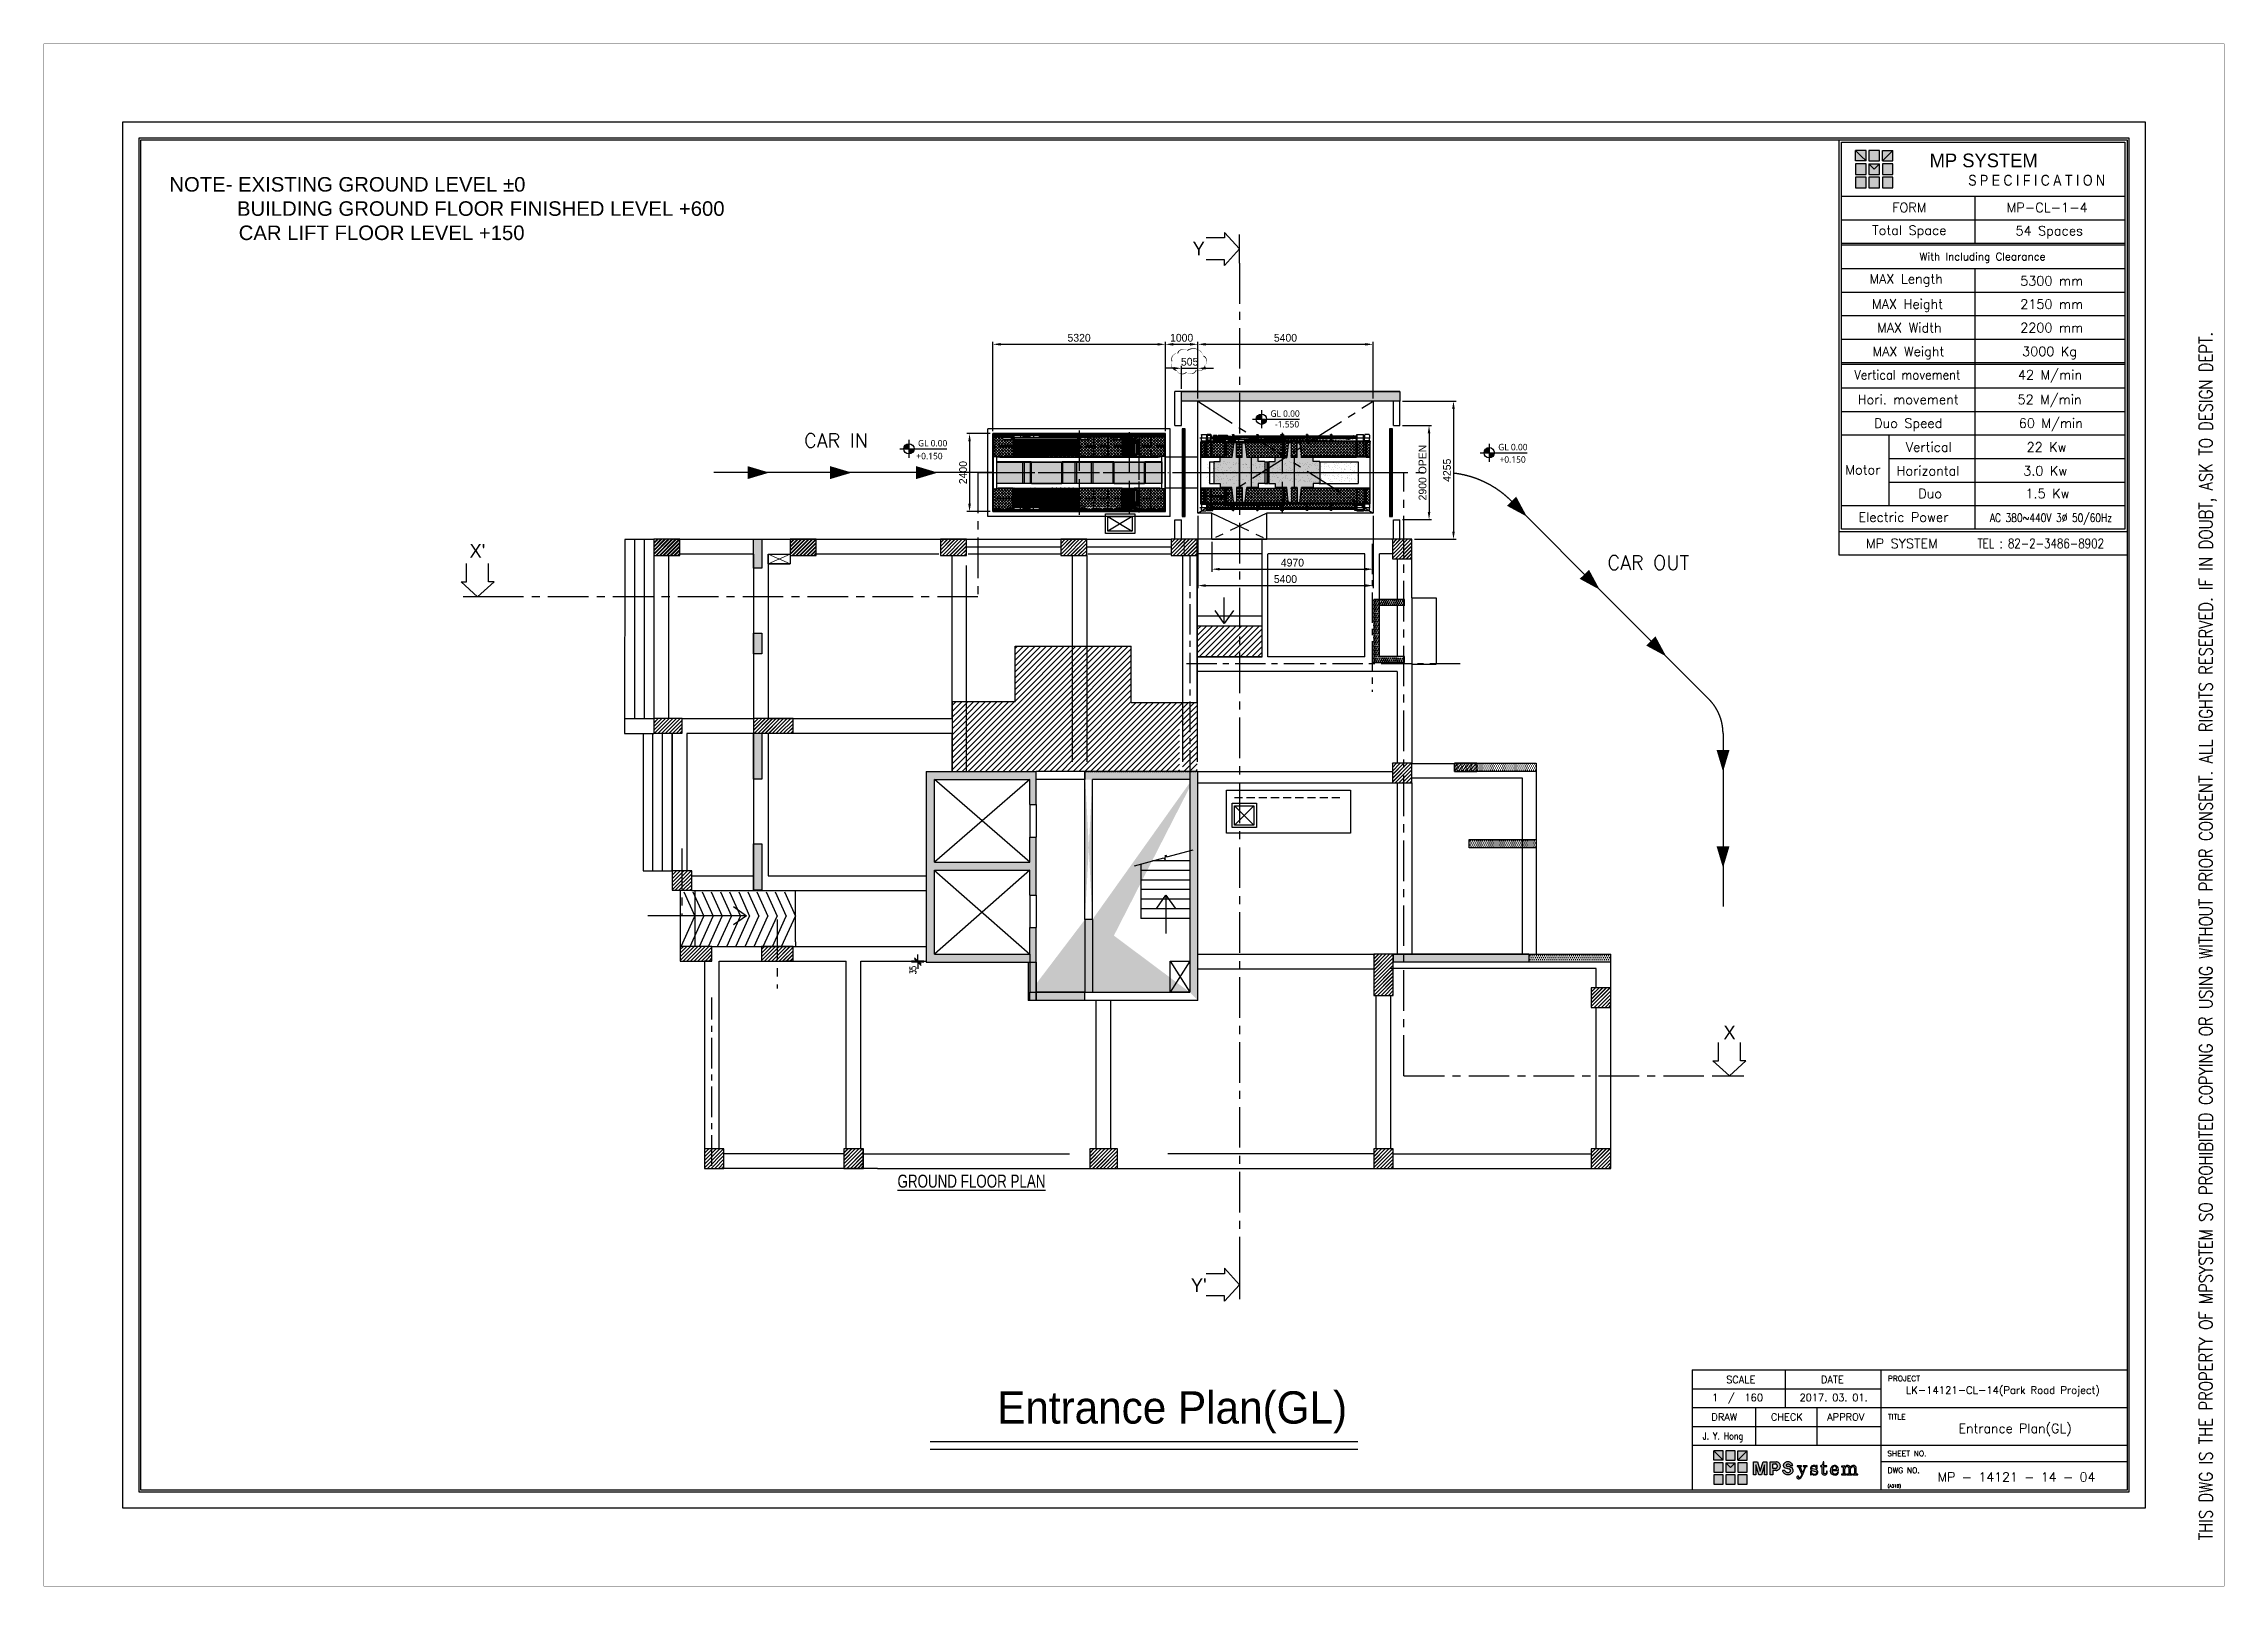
# Model space of a CAD drawing. Header units: millimetres. Extents: x -5 to 1510635, y -6 to 71285.
# Drawn here: x 226795 to 294005, y -5 to 47525 of the extents above; entities that cross this region are included whole.
import ezdxf
from ezdxf.enums import TextEntityAlignment as Align

# ---------------------------------------------------------------- set-up
doc = ezdxf.new("R2010")
doc.units = ezdxf.units.MM
doc.header["$LTSCALE"] = 1000
for name, pattern in [('CENTER', [2, 1.25, -0.25, 0.25, -0.25]), ('HIDDEN', [0.375, 0.25, -0.125]), ('PHANTOM', [2.5, 1.25, -0.25, 0.25, -0.25, 0.25, -0.25]), ('S-BM G$0$HIDDEN', [9.525, 6.35, -3.175]), ('S-COL 1ST$0$HIDDEN', [9.525, 6.35, -3.175]), ('S-COL G$0$DASHED', [0.75, 0.5, -0.25]), ('WLINE-1', [4.5, 3, -1.5])]:
    doc.linetypes.add(name, pattern=pattern)
for name, color, linetype in [('1', 1, 'CENTER'), ('3', 3, 'Continuous'), ('6', 6, 'WLINE-1'), ('A-SYM', 6, 'Continuous'), ('MP-1', 1, 'CENTER'), ('MP-2', 42, 'Continuous'), ('MP-3', 3, 'Continuous'), ('MP-4', 4, 'HIDDEN'), ('MP-5', 5, 'PHANTOM'), ('MP-7', 7, 'Continuous'), ('MP-8', 8, 'Continuous'), ('MP-R', 1, 'Continuous'), ('OUT', 21, 'Continuous'), ('S-BM G$0$S-BEAM', 21, 'Continuous'), ('S-BM G$0$S-BEAMS-1', 21, 'Continuous'), ('S-BM G$0$S-DIM-1', 21, 'Continuous'), ('S-BM G$0$S-HATCH-DROP', 11, 'Continuous'), ('S-BM G$0$SDIM-2', 11, 'Continuous'), ('S-COL 1ST$0$GRD RC WALL', 31, 'Continuous'), ('S-COL 1ST$0$S-COL-1', 31, 'Continuous'), ('S-COL 1ST$0$S-COL-HATCH', 11, 'Continuous'), ('S-COL 1ST$0$S-RCWALL', 31, 'Continuous'), ('S-COL 1ST$0$S-RCWALL-HACH', 21, 'Continuous'), ('S-COL G$0$G RCW HACH', 11, 'Continuous'), ('S-COL G$0$GRD RC WALL', 31, 'Continuous'), ('S-COL G$0$S-COL-1', 31, 'Continuous'), ('S-COL G$0$S-COL-HATCH', 11, 'Continuous'), ('S-COL G$0$S-RCWALL', 31, 'Continuous'), ('S-COL G$0$S-RCWALL-HACH', 21, 'Continuous'), ('S-CUTL', 11, 'Continuous'), ('S-GRID', 11, 'CENTER'), ('S-SLAB-E', 21, 'Continuous'), ('S-TEXT', 21, 'Continuous'), ('S-TEXT-4', 41, 'Continuous'), ('SDIM-2', 11, 'Continuous'), ('TEXT', 3, 'Continuous')]:
    doc.layers.add(name, color=color, linetype=linetype)
for name, color, linetype, lineweight in [('OPENING ELE 0.09', 35, 'Continuous', 9), ('S-BM G$0$S-DIM', 11, 'Continuous', 13), ('S-DIM', 11, 'Continuous', 13), ('S-HATCH', 11, 'Continuous', 13)]:
    doc.layers.add(name, color=color, linetype=linetype, lineweight=lineweight)
doc.styles.add('GHD', font='OUTLINE', dxfattribs={"bigfont": 'GHD'})
doc.styles.add('GHG1', font='simplex.shx', dxfattribs={"bigfont": 'whgtxt.shx'})
doc.styles.add('GHS', font='ROMANS', dxfattribs={"bigfont": 'GHS'})
doc.styles.add('H', font='arial.ttf')
doc.styles.add('ROMANS', font='ROMANS.shx')
doc.styles.add('TEXT', font='romans.shx', dxfattribs={"width": 0.75})
doc.styles.add('TITLE', font='ARIALN.TTF', dxfattribs={"width": 0.9})
doc.styles.add('맑은고딕', font='malgun.ttf', dxfattribs={"height": 800})
doc.styles.add('울릉도L', font='')
doc.styles.get('울릉도L').set_extended_font_data('HYwulM')
doc.dimstyles.new('MET-100', dxfattribs={"dimscale": 100, "dimtxt": 2, "dimasz": 2, "dimexe": 2, "dimexo": 2, "dimgap": 0.5, "dimtad": 1, "dimdec": 0, "dimdsep": 46, "dimtxsty": 'TEXT', "dimblk1": 'OBLIQUE', "dimblk2": 'OBLIQUE', "dimsah": 1, "dimcen": 0, "dimdle": 2, "dimclrd": 11, "dimclre": 11, "dimclrt": 21, "dimadec": 0, "dimazin": 0, "dimtfac": 0.8, "dimtdec": 0, "dimtofl": 0, "dimtmove": 0, "dimatfit": 3, "dimfxl": 1, "dimtolj": 1, "dimtzin": 0, "dimarcsym": 0})
doc.dimstyles.new('MPS2', dxfattribs={"dimscale": 100, "dimtxt": 3, "dimasz": 3, "dimexe": 1, "dimexo": 1, "dimgap": 1, "dimtad": 1, "dimzin": 12, "dimdsep": 46, "dimtxsty": 'Standard', "dimcen": 1, "dimclrd": 1, "dimclre": 1, "dimclrt": 7, "dimazin": 2, "dimtfac": 1, "dimtmove": 0, "dimatfit": 3, "dimfxl": 1, "dimarcsym": 0})
pattern_1 = [(45, (-3752773.68, 169692.81), (-89.8025612, 89.8025612), [])]
pattern_2 = [(0, (-3752773.68, 169692.81), (31.75, 63.5), [0, -63.5])]
pattern_3 = [(225, (0, -2400), (22.0971, -22.0971), []), (315, (0, -2400), (22.0971, 22.0971), [])]
pattern_4 = [(45, (0, -2400), (-44.1942, 44.1942), []), (135, (0, -2400), (-44.1942, -44.1942), [])]
pattern_5 = [(135, (30007.18, 102368.32), (-44.9013, -44.9013), []), (225, (30007.18, 102368.32), (44.9013, -44.9013), [])]

msp = doc.modelspace()

# ---------------------------------------------------------------- texts
at = {"color": 42, "style": 'GHD'}
msp.add_text('MP SYSTEM', height=423.1857, dxfattribs=at).set_placement((288253.431, 43714.997), align=Align.RIGHT)
at = {"color": 42, "style": 'GHD', "width": 0.85}
msp.add_text('S P E C I F I C A T I O N', height=337.0493, dxfattribs=at).set_placement((290325.583, 43146.435), align=Align.RIGHT)
at = {"layer": '3', "style": 'GHD'}
for s, p in [('Y', (262394.926, 40999.567, 0)), ("X'", (240163.396, 31685.433)), ('X', (278754.032, 16847.399)), ("Y'", (262394.926, 9063.046, 0))]:
    msp.add_text(s, height=423.36, dxfattribs=at).set_placement(p, align=Align.CENTER)
at = {"layer": 'A-SYM', "style": '맑은고딕'}
for p in [(264604.3, 36028.581), (253742.689, 35115.331), (271625.548, 34995.736, 0)]:
    msp.add_text('GL 0.00', height=198.45, dxfattribs=at).set_placement(p)
at = {"layer": 'A-SYM', "color": 2, "style": '맑은고딕'}
for s, p in [('-1.550', (264746.767, 35700.252)), ('+0.150', (253693.236, 34719.878)), ('+0.150', (271664.837, 34614.542, 0))]:
    msp.add_text(s, height=198.45, dxfattribs=at).set_placement(p)
at = {"layer": 'MP-2', "style": 'GHS'}
for s, height, p in [('FORM', 290.2135, (284294.796, 42330.568)), ('MP-CL-1-4', 290.2135, (288543.676, 42330.568)), ('Total Space', 290.21351, (284296.339, 41629.778)), ('54 Spaces', 290.2135, (288606.496, 41616.031)), ('With Including Clearance', 235.07294, (286552.735, 40848.411)), ('MAX Length', 290.2135, (284196.933, 40134.878)), ('5300 mm', 290.2135, (288683.25, 40070.576)), ('MAX Height', 290.2135, (284240.131, 39359.003)), ('2150 mm', 290.2135, (288683.25, 39354.012)), ('MAX Width', 290.2135, (284297.939, 38628.478)), ('2200 mm', 290.2135, (288683.25, 38628.478)), ('MAX Weight', 290.2135, (284265.745, 37897.953)), ('3000 Kg', 290.2135, (288616.969, 37897.953)), ('42 M/min', 290.2135, (288630.225, 37176.897)), ('Hori. movement', 290.21351, (284259.428, 36416.638)), ('52 M/min', 290.2135, (288616.969, 36416.638)), ('Duo Speed', 290.2135, (284259.865, 35686.113)), ('60 M/min', 290.2135, (288656.738, 35686.113)), ('22 Kw', 290.2135, (288524.405, 34951.522)), ('3.0 Kw', 290.2135, (288484.636, 34220.998)), ('1.5 Kw', 290.2135, (288553.468, 33520.207))]:
    msp.add_text(s, height=height, dxfattribs=at).set_placement(p, align=Align.CENTER)
for s, height, width, p in [('Vertical movement', 290.21351, 0.9, (284233.882, 37176.897)), ('AC 380~440V 3%%C 50/60Hz', 255.38789, 0.8, (288660.535, 32789.682))]:
    msp.add_text(s, height=height, dxfattribs=dict(at, width=width)).set_placement(p, align=Align.CENTER)
at = {"layer": 'MP-2'}
for s, height, style, p in [('CAR IN', 432, 'GHG1', (250234.537, 35083.233)), ('Vertical', 290.2135, 'GHS', (284186.889, 34951.522)), ('Motor', 290.2135, 'GHS', (282321.815, 34252.398)), ('Horizontal', 290.2135, 'GHS', (283901.1, 34220.998)), ('Duo', 290.2135, 'GHS', (284568.95, 33520.207)), ('Electric Power', 290.21351, 'GHS', (282726.099, 32789.682)), ('MP SYSTEM', 290.2135, 'GHS', (282958.526, 31981.748)), ('CAR OUT', 432, 'GHG1', (274993.899, 31318.161, 0))]:
    msp.add_text(s, height=height, dxfattribs=dict(at, style=style)).set_placement(p)
at = {"layer": 'MP-2', "style": 'GHS', "width": 0.8}
msp.add_text('TEL : 82-2-3486-8902', height=290.21351, dxfattribs=at).set_placement((286396.352, 31981.748))
at = {"layer": 'MP-2'}
for s, height, style, p in [('LK-14121-CL-14(Park Road Project)', 227.55556, 'GHG1', (287178.341, 5927.042)), ('1  /  160', 220.6061, 'ROMANS', (278999.367, 5702.953)), ('2017. 03. 01.', 220.60606, 'ROMANS', (281963.393, 5702.953)), ('MP - 14121 - 14 - 04', 284.44444, 'GHG1', (287598.201, 3220.883))]:
    msp.add_text(s, height=height, rotation=0.00000043, dxfattribs=dict(at, style=style)).set_placement(p, align=Align.CENTER)
at = {"layer": 'MP-2', "style": 'ROMANS', "width": 0.8}
msp.add_text('J. Y. Hong', height=220.6061, rotation=0.00000043, dxfattribs=at).set_placement((278551.406, 4515.446), align=Align.CENTER)
at = {"layer": 'MP-2', "style": 'GHG1'}
msp.add_text('Entrance Plan(GL)', height=284.44444, rotation=0.00000043, dxfattribs=at).set_placement((289299.096, 4719.776), align=Align.RIGHT)
at = {"layer": 'MP-2', "style": 'ROMANS'}
msp.add_text('(A31B)', height=90.5051, rotation=0.00000043, dxfattribs=at).set_placement((283625.521, 3044.616))
at = {"layer": 'MP-3', "style": 'ROMANS'}
for s, p in [('SCALE', (279099.675, 6255.978)), ('DATE', (281921.413, 6255.978)), ('DRAW', (278592.438, 5104.247)), ('CHECK', (280518.201, 5104.247)), ('APPROV', (282337.101, 5104.247))]:
    msp.add_text(s, height=220.6061, rotation=0.00000043, dxfattribs=at).set_placement(p, align=Align.CENTER)
for s, p in [('PROJECT', (283633.829, 6314.245)), ('TITLE', (283633.829, 5133.324)), ('SHEET NO.', (283616.856, 4003.479)), ('DWG NO.', (283625.521, 3485.368))]:
    msp.add_text(s, height=169.697, rotation=0.00000043, dxfattribs=at).set_placement(p)
at = {"layer": 'MP-8', "style": 'ROMANS', "width": 0.8}
msp.add_text('THIS DWG IS THE PROPERTY OF MPSYSTEM SO PROHIBITED COPYING OR USING WITHOUT PRIOR CONSENT. ALL RIGHTS RESERVED. IF IN DOUBT, ASK TO DESIGN DEPT.', height=414.72, rotation=90, dxfattribs=at).set_placement((293640.322, 1418.077))
at = {"layer": 'MP-8', "linetype": 'ByBlock', "insert": (230670.02, 43413.851), "char_height": 447.61621, "attachment_point": 1, "style": 'H'}
msp.add_mtext_dynamic_manual_height_columns('{\\fArial|b0|i0|c238|p34;NOTE- EXISTING GROUND LEVEL %%P0\\P            BUILDING GROUND FLOOR FINISHED LEVEL +600\\P^I  CAR LIFT FLOOR LEVEL +150}', width=29952.96773, gutter_width=1598.629, heights=[0], dxfattribs=at)
at = {"layer": 'S-TEXT-4', "style": 'TITLE', "width": 0.9}
msp.add_text('%%UGROUND FLOOR PLAN', height=400, dxfattribs=at).set_placement((253111.768, 12278.828, 0))
at = {"layer": 'TEXT', "color": 0, "style": '울릉도L'}
msp.add_text('Entrance Plan(GL)', height=995.55556, dxfattribs=at).set_placement((266968.045, 5008.701), align=Align.RIGHT)

# ---------------------------------------------------------------- blocks, each defined once
blk = doc.blocks.new('MP LOGO')
h = blk.add_hatch(color=20)
h.paths.add_polyline_path([(9, 55), (0, 64), (0, 46), (18, 46)])
h.paths.add_polyline_path([(18, 41), (0, 41), (0, 23), (18, 23)])
h.paths.add_polyline_path([(32, 32), (23, 41), (23, 23), (41, 23), (41, 41)])
h.paths.add_polyline_path([(64, 23), (64, 41), (46, 41), (46, 23)])
h.paths.add_polyline_path([(64, 46), (64, 64), (55, 55), (46, 46)])
h.paths.add_polyline_path([(64, 18), (46, 18), (46, 0), (64, 0)])
h.paths.add_polyline_path([(0, 0), (18, 0), (18, 18), (0, 18)])
h = blk.add_hatch(color=131)
h.paths.add_polyline_path([(18, 64), (0, 64), (9, 55), (18, 46)])
h.paths.add_polyline_path([(41, 64), (23, 64), (23, 46), (41, 46)])
h.paths.add_polyline_path([(64, 64), (46, 64), (46, 46), (55, 55)])
h.paths.add_polyline_path([(41, 41), (23, 41), (32, 32)])
h.paths.add_polyline_path([(41, 18), (23, 18), (23, 0), (41, 0)])
at = {"color": 131}
for points in [[(9, 55), (18, 46), (18, 64), (0, 64)], [(23, 46), (41, 46), (41, 64), (23, 64)], [(55, 55), (46, 46), (46, 64), (64, 64)], [(23, 0), (41, 0), (41, 18), (23, 18)]]:
    blk.add_lwpolyline(points, close=True, dxfattribs=at)
at = {"color": 20}
for points in [[(9, 55), (18, 46), (0, 46), (0, 64)], [(0, 23), (18, 23), (18, 41), (0, 41)], [(32, 32), (23, 41), (23, 23), (41, 23), (41, 41)], [(55, 55), (46, 46), (64, 46), (64, 64)], [(46, 23), (64, 23), (64, 41), (46, 41)], [(0, 0), (18, 0), (18, 18), (0, 18)], [(46, 0), (64, 0), (64, 18), (46, 18)]]:
    blk.add_lwpolyline(points, close=True, dxfattribs=at)
at = {"color": 143}
blk.add_lwpolyline([(23, 41), (41, 41), (32, 32), (32, 32)], close=True, dxfattribs=at)
blk = doc.blocks.new('MP LOGO 02')
at = {"layer": 'MP-2'}
h = blk.add_hatch(color=256, dxfattribs=at)
h.paths.add_polyline_path([(8.38, 4.28), (7.62, 4.28), (7.62, 1.78), (8.09, 1.78), (8.09, 3.69), (8.69, 1.78), (9.16, 1.78), (9.76, 3.69), (9.76, 1.78), (10.23, 1.78), (10.23, 4.28), (9.47, 4.28), (8.92, 2.49)])
h.paths.add_polyline_path([(10.86, 1.78), (11.38, 1.78), (11.38, 2.62), (12, 2.62), (12.11, 2.63), (12.2, 2.65), (12.3, 2.68), (12.39, 2.73), (12.47, 2.78), (12.55, 2.85), (12.62, 2.92), (12.68, 3), (12.73, 3.09), (12.77, 3.18), (12.79, 3.28), (12.81, 3.38), (12.81, 3.48), (12.8, 3.58), (12.78, 3.68), (12.75, 3.77), (12.7, 3.86), (12.65, 3.95), (12.59, 4.02), (12.51, 4.09), (12.43, 4.15), (12.35, 4.2), (12.25, 4.24), (12.16, 4.27), (12.06, 4.28), (10.86, 4.28)])
h.paths.add_polyline_path([(11.38, 3.89), (11.85, 3.89), (11.92, 3.88), (11.99, 3.85), (12.05, 3.82), (12.1, 3.77), (12.15, 3.72), (12.19, 3.66), (12.22, 3.59), (12.23, 3.52), (12.24, 3.45), (12.23, 3.38), (12.22, 3.31), (12.19, 3.24), (12.15, 3.18), (12.1, 3.13), (12.05, 3.09), (11.99, 3.05), (11.92, 3.02), (11.85, 3.01), (11.38, 3.01)], flags=16)
h.paths.add_polyline_path([(14.02, 3.76), (14.1, 3.8), (14.18, 3.82), (14.26, 3.83), (14.34, 3.83), (14.42, 3.81), (14.5, 3.79), (14.57, 3.75), (14.64, 3.7), (14.7, 3.65), (14.75, 3.58), (15.19, 3.58), (15.16, 3.69), (15.11, 3.79), (15.06, 3.88), (14.99, 3.97), (14.91, 4.05), (14.83, 4.12), (14.74, 4.18), (14.64, 4.23), (14.53, 4.27), (14.42, 4.29), (14.31, 4.31), (14.2, 4.31), (14.09, 4.29), (13.99, 4.27), (13.88, 4.23), (13.78, 4.18), (13.69, 4.12), (13.6, 4.05), (13.53, 3.97), (13.48, 3.92), (13.44, 3.85), (13.41, 3.79), (13.39, 3.72), (13.37, 3.64), (13.37, 3.57), (13.39, 3.49), (13.41, 3.42), (13.44, 3.35), (13.48, 3.29), (13.52, 3.23), (13.58, 3.19), (13.64, 3.14), (13.71, 3.11), (14.46, 2.93), (14.55, 2.91), (14.65, 2.84), (14.72, 2.75), (14.75, 2.63), (14.74, 2.52), (14.7, 2.41), (14.62, 2.32), (14.54, 2.28), (14.46, 2.25), (14.37, 2.23), (14.29, 2.22), (14.2, 2.23), (14.11, 2.24), (14.03, 2.27), (13.95, 2.3), (13.88, 2.35), (13.81, 2.41), (13.75, 2.47), (13.7, 2.54), (13.66, 2.62), (13.19, 2.62), (13.23, 2.51), (13.28, 2.4), (13.34, 2.3), (13.41, 2.21), (13.49, 2.12), (13.58, 2.05), (13.68, 1.98), (13.78, 1.92), (13.89, 1.88), (14, 1.85), (14.12, 1.82), (14.24, 1.82), (14.35, 1.82), (14.47, 1.83), (14.58, 1.86), (14.69, 1.9), (14.8, 1.95), (14.9, 2.02), (14.99, 2.09), (15.08, 2.17), (15.15, 2.26), (15.22, 2.36), (15.25, 2.43), (15.27, 2.51), (15.28, 2.59), (15.27, 2.67), (15.26, 2.75), (15.24, 2.83), (15.21, 2.9), (15.17, 2.97), (15.12, 3.04), (15.06, 3.1), (15, 3.14), (14.93, 3.19), (14.85, 3.22), (14.74, 3.27), (14.62, 3.32), (14.5, 3.36), (14.38, 3.38), (14.26, 3.4), (14.18, 3.41), (14.1, 3.42), (14.03, 3.46), (13.95, 3.52), (13.92, 3.59), (13.92, 3.67), (13.97, 3.74)])
h.paths.add_polyline_path([(16.65, 3.29), (16.65, 3.36), (16.7, 3.4), (16.91, 3.4), (16.91, 3.52), (16.03, 3.52), (16.03, 3.4), (16.16, 3.38), (16.3, 3.3), (16.93, 1.85), (16.89, 1.71), (16.73, 1.44), (16.6, 1.28), (16.47, 1.2), (16.35, 1.21), (16.37, 1.41), (16.29, 1.51), (16.13, 1.51), (16.01, 1.42), (16, 1.21), (16.09, 1.09), (16.24, 1.03), (16.44, 1.03), (16.57, 1.08), (16.76, 1.23), (16.94, 1.49), (17.11, 1.82), (17.68, 3.25), (17.79, 3.36), (17.97, 3.4), (17.97, 3.52), (17.23, 3.52), (17.23, 3.4), (17.45, 3.37), (17.5, 3.31), (17.5, 3.25), (17.12, 2.26), (17.06, 2.32)])
h.paths.add_polyline_path([(18.99, 2.94), (18.89, 3.01), (18.85, 3.09), (18.85, 3.24), (18.89, 3.31), (19, 3.41), (19.08, 3.43), (19.38, 3.42), (19.5, 3.36), (19.62, 3.25), (19.78, 2.94), (19.88, 2.94), (19.88, 3.56), (19.78, 3.56), (19.67, 3.43), (19.44, 3.56), (19.1, 3.58), (18.85, 3.5), (18.72, 3.36), (18.64, 3.14), (18.64, 2.97), (18.68, 2.83), (18.73, 2.74), (18.89, 2.62), (19.56, 2.45), (19.67, 2.4), (19.78, 2.28), (19.78, 2.09), (19.71, 1.98), (19.56, 1.9), (19.44, 1.87), (19.21, 1.9), (19.03, 1.98), (18.9, 2.11), (18.81, 2.28), (18.76, 2.47), (18.62, 2.47), (18.62, 1.76), (18.76, 1.76), (18.84, 1.9), (19.1, 1.77), (19.25, 1.73), (19.62, 1.76), (19.82, 1.86), (19.96, 2.04), (20, 2.17), (20, 2.42), (19.95, 2.57), (19.82, 2.7), (19.7, 2.78)])
h.paths.add_polyline_path([(21.18, 3.36), (21.73, 3.36), (21.73, 3.52), (21.18, 3.52), (21.18, 4.28), (21.03, 4.28), (20.99, 4.03), (20.92, 3.79), (20.74, 3.58), (20.52, 3.52), (20.52, 3.36), (20.82, 3.36), (20.82, 2.06), (20.85, 1.96), (20.96, 1.83), (21.09, 1.76), (21.39, 1.73), (21.58, 1.81), (21.71, 1.92), (21.81, 2.13), (21.84, 2.47), (21.71, 2.47), (21.68, 2.21), (21.56, 2), (21.45, 1.95), (21.32, 1.95), (21.2, 2.03), (21.18, 2.09)])
h.paths.add_polyline_path([(24.02, 2.64), (24.02, 2.75), (23.92, 3.15), (23.84, 3.29), (23.71, 3.43), (23.43, 3.57), (23.15, 3.58), (22.95, 3.53), (22.81, 3.46), (22.57, 3.2), (22.44, 2.85), (22.43, 2.49), (22.47, 2.31), (22.55, 2.12), (22.76, 1.88), (23.06, 1.75), (23.41, 1.73), (23.63, 1.81), (23.8, 1.93), (23.92, 2.07), (24.02, 2.27), (23.89, 2.31), (23.77, 2.12), (23.63, 2), (23.53, 1.95), (23.43, 1.92), (23.17, 1.93), (23, 2.03), (22.91, 2.14), (22.84, 2.34), (22.81, 2.64)])
h.paths.add_polyline_path([(22.81, 2.79), (22.85, 3.07), (22.92, 3.25), (23.02, 3.37), (23.16, 3.43), (23.35, 3.43), (23.45, 3.4), (23.53, 3.32), (23.62, 3.12), (23.62, 2.8)], flags=16)
h.paths.add_polyline_path([(25.23, 2.86), (25.26, 3.01), (25.34, 3.2), (25.43, 3.29), (25.57, 3.36), (25.75, 3.36), (25.86, 3.31), (25.94, 3.22), (26, 3.06), (26, 1.98), (25.94, 1.92), (25.68, 1.92), (25.68, 1.78), (26.61, 1.78), (26.61, 1.92), (26.38, 1.92), (26.33, 2), (26.33, 2.89), (26.37, 3.06), (26.43, 3.19), (26.51, 3.27), (26.68, 3.36), (26.86, 3.36), (26.97, 3.3), (27.04, 3.17), (27.08, 3), (27.08, 2.01), (27.02, 1.92), (26.77, 1.92), (26.77, 1.78), (27.7, 1.78), (27.7, 1.92), (27.46, 1.92), (27.41, 1.98), (27.41, 3.06), (27.38, 3.24), (27.22, 3.47), (27.02, 3.57), (26.74, 3.57), (26.47, 3.43), (26.35, 3.3), (26.33, 3.25), (26.29, 3.22), (26.22, 3.36), (26.05, 3.52), (25.86, 3.58), (25.7, 3.58), (25.57, 3.55), (25.42, 3.46), (25.32, 3.37), (25.26, 3.26), (25.23, 3.26), (25.23, 3.52), (24.56, 3.48), (24.56, 3.32), (24.85, 3.32), (24.9, 3.25), (24.9, 2), (24.83, 1.92), (24.57, 1.92), (24.57, 1.78), (24.9, 1.78), (25.52, 1.78), (25.52, 1.92), (25.28, 1.92), (25.23, 2)])
for points in [[(8.09, 1.78), (7.62, 1.78), (7.62, 4.28), (8.38, 4.28), (8.92, 2.49), (9.47, 4.28), (10.23, 4.28), (10.23, 1.78), (9.76, 1.78), (9.76, 3.69), (9.16, 1.78), (8.69, 1.78), (8.09, 3.69), (8.09, 1.78)], [(21.03, 4.28), (20.99, 4.03), (20.92, 3.79), (20.74, 3.58), (20.52, 3.52), (20.52, 3.36), (20.82, 3.36), (20.82, 2.06), (20.85, 1.96), (20.96, 1.83), (21.09, 1.76), (21.39, 1.73), (21.58, 1.81), (21.71, 1.92), (21.81, 2.13), (21.84, 2.47), (21.71, 2.47), (21.68, 2.21), (21.56, 2), (21.45, 1.95), (21.32, 1.95), (21.2, 2.03), (21.18, 2.09), (21.18, 3.36), (21.73, 3.36), (21.73, 3.52), (21.18, 3.52), (21.18, 4.28), (21.03, 4.28)], [(16.03, 3.52), (16.03, 3.4), (16.16, 3.38), (16.3, 3.3), (16.93, 1.85), (16.89, 1.71), (16.73, 1.44), (16.6, 1.28), (16.47, 1.2), (16.35, 1.21), (16.37, 1.41), (16.29, 1.51), (16.13, 1.51), (16.01, 1.42), (16, 1.21), (16.09, 1.09), (16.24, 1.03), (16.44, 1.03), (16.57, 1.08), (16.76, 1.23), (16.94, 1.49), (17.11, 1.82), (17.68, 3.25), (17.79, 3.36), (17.97, 3.4), (17.97, 3.52), (17.23, 3.52), (17.23, 3.4), (17.45, 3.37), (17.5, 3.31), (17.5, 3.25), (17.12, 2.26), (17.06, 2.32), (16.65, 3.29), (16.65, 3.36), (16.7, 3.4), (16.91, 3.4), (16.91, 3.52), (16.03, 3.52)], [(19.1, 3.58), (18.85, 3.5), (18.72, 3.36), (18.64, 3.14), (18.64, 2.97), (18.68, 2.83), (18.73, 2.74), (18.89, 2.62), (19.56, 2.45), (19.67, 2.4), (19.78, 2.28), (19.78, 2.09), (19.71, 1.98), (19.56, 1.9), (19.44, 1.87), (19.21, 1.9), (19.03, 1.98), (18.9, 2.11), (18.81, 2.28), (18.76, 2.47), (18.62, 2.47), (18.62, 1.76), (18.76, 1.76), (18.84, 1.9), (19.1, 1.77), (19.25, 1.73), (19.62, 1.76), (19.82, 1.86), (19.96, 2.04), (20, 2.17), (20, 2.42), (19.95, 2.57), (19.82, 2.7), (19.7, 2.78), (18.99, 2.94), (18.89, 3.01), (18.85, 3.09), (18.85, 3.24), (18.89, 3.31), (19, 3.41), (19.08, 3.43), (19.38, 3.42), (19.5, 3.36), (19.62, 3.25), (19.78, 2.94), (19.88, 2.94), (19.88, 3.56), (19.78, 3.56), (19.69, 3.45), (19.65, 3.45), (19.44, 3.56), (19.1, 3.58)], [(23.15, 3.58), (22.95, 3.53), (22.81, 3.46), (22.57, 3.2), (22.44, 2.85), (22.43, 2.49), (22.47, 2.31), (22.55, 2.12), (22.76, 1.88), (23.06, 1.75), (23.41, 1.73), (23.63, 1.81), (23.8, 1.93), (23.92, 2.07), (24.02, 2.27), (23.89, 2.31), (23.77, 2.12), (23.63, 2), (23.53, 1.95), (23.43, 1.92), (23.17, 1.93), (23, 2.03), (22.91, 2.14), (22.84, 2.34), (22.81, 2.64), (24.02, 2.64), (24.02, 2.75), (23.92, 3.15), (23.84, 3.29), (23.71, 3.43), (23.43, 3.57), (23.15, 3.58)], [(23.16, 3.43), (23.02, 3.37), (22.92, 3.25), (22.85, 3.07), (22.81, 2.79), (23.62, 2.8), (23.62, 3.12), (23.53, 3.32), (23.45, 3.4), (23.35, 3.43), (23.16, 3.43)], [(25.7, 3.58), (25.57, 3.55), (25.42, 3.46), (25.32, 3.37), (25.26, 3.26), (25.23, 3.26), (25.23, 3.52), (24.56, 3.48), (24.56, 3.32), (24.85, 3.32), (24.9, 3.25), (24.9, 2), (24.83, 1.92), (24.57, 1.92), (24.57, 1.78), (24.9, 1.78), (25.52, 1.78), (25.52, 1.92), (25.28, 1.92), (25.23, 2), (25.23, 2.86), (25.26, 3.01), (25.34, 3.2), (25.43, 3.29), (25.57, 3.36), (25.75, 3.36), (25.86, 3.31), (25.94, 3.22), (26, 3.06), (26, 1.98), (25.94, 1.92), (25.68, 1.92), (25.68, 1.78), (26.61, 1.78), (26.61, 1.92), (26.38, 1.92), (26.33, 2), (26.33, 2.89), (26.37, 3.06), (26.43, 3.19), (26.51, 3.27), (26.68, 3.36), (26.86, 3.36), (26.97, 3.3), (27.04, 3.17), (27.08, 3), (27.08, 2.01), (27.02, 1.92), (26.77, 1.92), (26.77, 1.78), (27.7, 1.78), (27.7, 1.92), (27.46, 1.92), (27.41, 1.98), (27.41, 3.06), (27.38, 3.24), (27.22, 3.47), (27.02, 3.57), (26.74, 3.57), (26.47, 3.43), (26.35, 3.3), (26.33, 3.25), (26.29, 3.22), (26.22, 3.36), (26.05, 3.52), (25.86, 3.58), (25.7, 3.58)]]:
    blk.add_lwpolyline(points, close=True, dxfattribs=at)
for points in [[(12, 2.62), (11.38, 2.62), (11.38, 1.78), (10.86, 1.78), (10.86, 4.28), (12.06, 4.28)], [(12, 2.62), (12.11, 2.63), (12.2, 2.65), (12.3, 2.68), (12.39, 2.73), (12.47, 2.78), (12.55, 2.85), (12.62, 2.92), (12.68, 3), (12.73, 3.09), (12.77, 3.18), (12.79, 3.28), (12.81, 3.38), (12.81, 3.48), (12.8, 3.58), (12.78, 3.68), (12.75, 3.77), (12.7, 3.86), (12.65, 3.95), (12.59, 4.02), (12.51, 4.09), (12.43, 4.15), (12.35, 4.2), (12.25, 4.24), (12.16, 4.27), (12.06, 4.28)], [(14.75, 3.58), (15.19, 3.58), (15.16, 3.69), (15.11, 3.79), (15.06, 3.88), (14.99, 3.97), (14.91, 4.05), (14.83, 4.12), (14.74, 4.18), (14.64, 4.23), (14.53, 4.27), (14.42, 4.29), (14.31, 4.31), (14.2, 4.31), (14.09, 4.29), (13.99, 4.27), (13.88, 4.23), (13.78, 4.18), (13.69, 4.12), (13.6, 4.05), (13.53, 3.97), (13.48, 3.92), (13.44, 3.85), (13.41, 3.79), (13.39, 3.72), (13.37, 3.64), (13.37, 3.57), (13.39, 3.49), (13.41, 3.42), (13.44, 3.35), (13.48, 3.29), (13.52, 3.23), (13.58, 3.19), (13.64, 3.14), (13.71, 3.11), (14.46, 2.93)], [(11.85, 3.01), (11.38, 3.01), (11.38, 3.89), (11.85, 3.89)], [(11.85, 3.01), (11.92, 3.02), (11.99, 3.05), (12.05, 3.09), (12.1, 3.13), (12.15, 3.18), (12.19, 3.24), (12.22, 3.31), (12.23, 3.38), (12.24, 3.45), (12.23, 3.52), (12.22, 3.59), (12.19, 3.66), (12.15, 3.72), (12.1, 3.77), (12.05, 3.82), (11.99, 3.85), (11.92, 3.88), (11.85, 3.89)], [(13.66, 2.62), (13.19, 2.62), (13.23, 2.51), (13.28, 2.4), (13.34, 2.3), (13.41, 2.21), (13.49, 2.12), (13.58, 2.05), (13.68, 1.98), (13.78, 1.92), (13.89, 1.88), (14, 1.85), (14.12, 1.82), (14.24, 1.82), (14.35, 1.82), (14.47, 1.83), (14.58, 1.86), (14.69, 1.9), (14.8, 1.95), (14.9, 2.02), (14.99, 2.09), (15.08, 2.17), (15.15, 2.26), (15.22, 2.36), (15.25, 2.43), (15.27, 2.51), (15.28, 2.59), (15.27, 2.67), (15.26, 2.75), (15.24, 2.83), (15.21, 2.9), (15.17, 2.97), (15.12, 3.04), (15.06, 3.1), (15, 3.14), (14.93, 3.19), (14.85, 3.22), (14.74, 3.27), (14.62, 3.32), (14.5, 3.36), (14.38, 3.38), (14.26, 3.4)], [(13.66, 2.62), (13.7, 2.54), (13.75, 2.47), (13.81, 2.41), (13.88, 2.35), (13.95, 2.3), (14.03, 2.27), (14.11, 2.24), (14.2, 2.23), (14.29, 2.22), (14.37, 2.23), (14.46, 2.25), (14.54, 2.28)], [(14.02, 3.76), (13.99, 3.75), (13.96, 3.72), (13.93, 3.69), (13.92, 3.65), (13.92, 3.61), (13.93, 3.57), (13.94, 3.53), (13.97, 3.5)], [(13.97, 3.5), (14.03, 3.46), (14.1, 3.42), (14.18, 3.41), (14.26, 3.4)], [(14.75, 3.58), (14.7, 3.65), (14.64, 3.7), (14.57, 3.75), (14.5, 3.79), (14.42, 3.81), (14.34, 3.83), (14.26, 3.83), (14.18, 3.82), (14.1, 3.8), (14.02, 3.76)], [(14.54, 2.28), (14.59, 2.31), (14.64, 2.34), (14.68, 2.39), (14.71, 2.44), (14.73, 2.49), (14.75, 2.55), (14.75, 2.61), (14.74, 2.66), (14.73, 2.72), (14.7, 2.77), (14.66, 2.82), (14.62, 2.86), (14.57, 2.89), (14.52, 2.92), (14.46, 2.93)]]:
    blk.add_lwpolyline(points, dxfattribs=at)
at = {"color": 40, "xscale": 0.1000000000000227, "yscale": 0.1000000000000227, "zscale": 0.1000000000000227}
blk.add_blockref('MP LOGO', (0, 0), dxfattribs=at)
blk = doc.blocks.new('_Oblique')
at = {"layer": 'OPENING ELE 0.09', "color": 0, "lineweight": -2}
blk.add_line((-0.5, -0.5), (0.5, 0.5), dxfattribs=at)
blk = doc.blocks.new('*D185')
at = {"layer": 'DEFPOINTS', "color": 0, "transparency": 16777216}
for p in [(253739, 19225, 0), (254122, 19260, 0), (254123, 19225, 0)]:
    blk.add_point(p, dxfattribs=at)
at = {"layer": 'S-DIM', "color": 11, "lineweight": -2, "transparency": 16777216}
for p, q in [((253922, 19260, 0), (253539, 19260, 0)), ((253923, 19225, 0), (253539, 19225, 0)), ((253739, 19260, 0), (253739, 19460, 0)), ((253739, 19225, 0), (253739, 19025, 0))]:
    blk.add_line(p, q, dxfattribs=at)
at = {"layer": 'S-DIM', "color": 11, "lineweight": -2, "transparency": 16777216, "xscale": 200, "yscale": 200, "zscale": 200}
for p, rotation in [((253739, 19260, 0), 270), ((253739, 19225, 0), 90)]:
    blk.add_blockref('_Oblique', p, dxfattribs=dict(at, rotation=rotation))
at = {"layer": 'S-DIM', "color": 21, "transparency": 16777216, "insert": (253589, 18982, 0), "char_height": 200, "attachment_point": 5, "rotation": 90, "style": 'TEXT'}
blk.add_mtext('\\A1;35', dxfattribs=at)
blk = doc.blocks.new('Door 2500-2_1')
at = {"layer": 'MP-2'}
for points in [[(-262753, -45831), (-265453, -45831), (-265453, -45871), (-262753, -45871)], [(-262753, -45881), (-265453, -45881), (-265453, -45921), (-262753, -45921)]]:
    blk.add_lwpolyline(points, close=True, dxfattribs=at)
blk = doc.blocks.new('Centering Device')
at = {"layer": 'MP-2'}
h = blk.add_hatch(dxfattribs=at)
h.set_pattern_fill('AR-SAND', color=256, scale=30, style=0)
h.set_pattern_definition([(37.5, (0.0008, -5837.347), (-1.8898, 57.8047), [0, -45.6, 0, -51, 0, -48.75]), (7.5, (0.0008, -5837.35), (53.0933, 84.6644), [0, -24.6, 0, -41.1, 0, -15.75]), (327.5, (-36.9, -5837.347), (93.42426, 0.16977), [0, -15, 0, -54, 0, -70.5]), (317.5, (-36.9, -5837.35), (90.1838, 26.3303), [0, -7.5, 0, -35.4, 0, -40.5])])
h.paths.add_polyline_path([(110, -865), (110, -1535), (5210, -1535), (5210, -865)])
at = {"layer": 'MP-R'}
h = blk.add_hatch(dxfattribs=at)
h.set_pattern_fill('ANSI37', color=256, scale=500, style=0)
h.set_pattern_definition(pattern_4)
h.paths.add_polyline_path([(20, -705), (20, -75), (625, -75), (625, -720), (170, -720)])
edge = h.paths.add_edge_path(flags=16)
edge.add_arc((503, -120), 30, 35.68532, 209.99998)
edge.add_arc((547, -95), 80, 209.99998, 270)
edge.add_arc((552, -85), 30, 215.68532, 270)
edge.add_arc((541, -85), 30, 269.99999, 324.31467)
edge.add_arc((590, -120), 30, 330.00001, 504.31468)
edge.add_arc((547, -95), 80, 269.99999, 330.00001)
h = blk.add_hatch(dxfattribs=at)
h.set_pattern_fill('ANSI37', color=256, scale=250, angle=180, style=0)
h.set_pattern_definition(pattern_3)
h.paths.add_polyline_path([(671, -720), (671, -417), (1292, -720)])
h = blk.add_hatch(dxfattribs=at)
h.set_pattern_fill('ANSI37', color=256, scale=250, angle=180, style=0)
h.set_pattern_definition(pattern_3)
h.paths.add_polyline_path([(2619, -175), (2619, -477), (1998, -175)])
h = blk.add_hatch(dxfattribs=at)
h.set_pattern_fill('ANSI37', color=256, scale=500, style=0)
h.set_pattern_definition(pattern_4)
h.paths.add_polyline_path([(3985, -720), (2665, -720), (2665, -75), (3985, -75)])
edge = h.paths.add_edge_path(flags=16)
edge.add_line((2743, -175), (2754, -175))
edge.add_arc((2749, -85), 30, 215.68533, 270.00001, ccw=False)
edge.add_arc((2743, -95), 80, 209.99999, 270.00001, ccw=False)
edge.add_arc((2700, -120), 30, 35.68532, 209.99999, ccw=False)
edge.add_arc((2749, -85), 30, 270, 324.31468, ccw=False)
edge.add_line((2749, -115), (2749, -115))
edge.add_arc((2754, -95), 80, 270, 330.00002, ccw=False)
edge.add_arc((2797, -120), 30, -29.99998, 144.31468, ccw=False)
edge.add_line((3901, -115), (3901, -115))
edge.add_line((3896, -175), (3907, -175))
edge.add_arc((3901, -85), 30, 215.68532, 270, ccw=False)
edge.add_arc((3901, -85), 30, 269.99999, 324.31467, ccw=False)
edge.add_arc((3950, -120), 30, -29.99999, 144.31468, ccw=False)
edge.add_arc((3853, -120), 30, 35.68532, 209.99998, ccw=False)
edge.add_arc((3896, -95), 80, 209.99998, 270, ccw=False)
edge.add_arc((3907, -95), 80, 269.99999, 330.00001, ccw=False)
h = blk.add_hatch(dxfattribs=at)
h.set_pattern_fill('ANSI37', color=256, scale=500, style=0)
h.set_pattern_definition(pattern_4)
h.paths.add_polyline_path([(4360, -75), (4360, -200), (4525, -200), (4525, -645), (4360, -645), (4360, -720), (5150, -720), (5300, -705), (5300, -75)])
h = blk.add_hatch(dxfattribs=at)
h.set_pattern_fill('ANSI37', color=256, scale=500, style=0)
h.set_pattern_definition(pattern_4)
h.paths.add_polyline_path([(20, -1695), (20, -2325), (625, -2325), (625, -1680), (170, -1680)])
edge = h.paths.add_edge_path(flags=16)
edge.add_arc((333, -2305), 80, 90, 150.00002)
edge.add_arc((290, -2280), 30, 150.00002, 324.31468)
edge.add_line((316, -2285), (564, -2285))
edge.add_arc((339, -2315), 30, 90, 144.31468)
edge.add_line((333, -2225), (547, -2225))
edge.add_arc((547, -2305), 80, 29.99999, 90.00001)
edge.add_arc((590, -2280), 30, 215.68532, 389.99999)
edge.add_arc((541, -2315), 30, 35.68533, 90.00001)
h = blk.add_hatch(dxfattribs=at)
h.set_pattern_fill('ANSI37', color=256, scale=250, angle=180, style=0)
h.set_pattern_definition(pattern_3)
h.paths.add_polyline_path([(671, -1680), (671, -1983), (1292, -1680)])
h = blk.add_hatch(dxfattribs=at)
h.set_pattern_fill('ANSI37', color=256, scale=250, angle=180, style=0)
h.set_pattern_definition([(45, (33165.597, 12415.46), (-22.097087, 22.097087), []), (135, (33165.597, 12415.46), (-22.097087, -22.097087), [])])
h.paths.add_polyline_path([(2619, -2225), (2619, -1923), (1998, -2225)])
h = blk.add_hatch(dxfattribs=at)
h.set_pattern_fill('ANSI37', color=256, scale=500, style=0)
h.set_pattern_definition(pattern_4)
h.paths.add_polyline_path([(3985, -1680), (2665, -1680), (2665, -2325), (3985, -2325)])
edge = h.paths.add_edge_path(flags=16)
edge.add_line((2743, -2225), (2957, -2225))
edge.add_arc((2749, -2315), 30, 89.99999, 144.31467)
edge.add_arc((2743, -2305), 80, 89.99999, 150.00001)
edge.add_arc((2700, -2280), 30, 150.00001, 324.31468)
edge.add_arc((2951, -2315), 30, 35.68532, 90)
edge.add_line((2749, -2285), (2951, -2285))
edge.add_arc((2957, -2305), 80, 29.99998, 90)
edge.add_arc((3000, -2280), 30, 215.68532, 389.99998)
edge.add_line((3901, -2285), (3699, -2285))
edge.add_line((3693, -2225), (3907, -2225))
edge.add_arc((3699, -2315), 30, 90, 144.31468)
edge.add_arc((3901, -2315), 30, 35.68533, 90.00001)
edge.add_arc((3950, -2280), 30, 215.68532, 389.99999)
edge.add_arc((3650, -2280), 30, 150.00002, 324.31468)
edge.add_arc((3693, -2305), 80, 90, 150.00002)
edge.add_arc((3907, -2305), 80, 29.99999, 90.00001)
h = blk.add_hatch(dxfattribs=at)
h.set_pattern_fill('ANSI37', color=256, scale=500, style=0)
h.set_pattern_definition(pattern_4)
h.paths.add_polyline_path([(4360, -2325), (4360, -2200), (4525, -2200), (4525, -1755), (4360, -1755), (4360, -1680), (5150, -1680), (5300, -1695), (5300, -2325)])
at = {"layer": 'MP-1'}
for p, q in [((2660, -2500), (2660, 100)), ((4200, -2450), (4200, 50)), ((2685, -315), (605, -315)), ((2665, -97), (625, -97)), ((1729, -707), (665, -188)), ((1601, -707), (665, -251)), ((1473, -707), (665, -313)), ((1345, -707), (665, -376)), ((1857, -707), (793, -188)), ((1985, -707), (921, -188)), ((2113, -707), (1049, -188)), ((2241, -707), (1177, -188)), ((2369, -707), (1305, -188)), ((2497, -707), (1433, -188)), ((1561, -188), (2625, -707)), ((1689, -188), (2625, -644)), ((1817, -188), (2625, -582)), ((1945, -188), (2625, -519)), ((4445, -96), (3955, -96)), ((4382, -162), (4017, -162)), ((4382, -197), (4017, -197)), ((4382, -232), (4017, -232)), ((4382, -267), (4017, -267)), ((4382, -302), (4017, -302)), ((4382, -338), (4017, -338)), ((4382, -372), (4017, -372)), ((4382, -407), (4017, -407)), ((4382, -442), (4017, -442)), ((4382, -477), (4017, -477)), ((4382, -512), (4017, -512)), ((4382, -547), (4017, -547)), ((4382, -582), (4017, -582)), ((4382, -617), (4017, -617)), ((4382, -652), (4017, -652)), ((4466, -382), (4439, -382)), ((4452, -368), (4452, -395)), ((4505, -2230), (4505, -170)), ((4382, -687), (4017, -687)), ((1345, -1693), (665, -2024)), ((1729, -1693), (665, -2212)), ((1473, -1693), (665, -2087)), ((1601, -1693), (665, -2149)), ((1857, -1693), (793, -2212)), ((1985, -1693), (921, -2212)), ((2113, -1693), (1049, -2212)), ((2241, -1693), (1177, -2212)), ((2369, -1693), (1305, -2212)), ((2497, -1693), (1433, -2212)), ((1561, -2212), (2625, -1693)), ((1689, -2212), (2625, -1756)), ((1817, -2212), (2625, -1818)), ((1945, -2212), (2625, -1881)), ((4382, -1713), (4017, -1713)), ((4382, -1748), (4017, -1748)), ((4382, -1783), (4017, -1783)), ((4382, -1818), (4017, -1818)), ((4382, -1853), (4017, -1853)), ((4382, -1888), (4017, -1888)), ((4382, -1923), (4017, -1923)), ((4382, -1958), (4017, -1958)), ((4382, -1993), (4017, -1993)), ((4452, -2031), (4452, -2004)), ((2685, -2085), (605, -2085)), ((2665, -2303), (625, -2303)), ((4445, -2304), (3955, -2304)), ((4382, -2028), (4017, -2028)), ((4382, -2063), (4017, -2063)), ((4382, -2098), (4017, -2098)), ((4382, -2133), (4017, -2133)), ((4382, -2168), (4017, -2168)), ((4382, -2203), (4017, -2203)), ((4382, -2238), (4017, -2238)), ((4466, -2018), (4439, -2018))]:
    blk.add_line(p, q, dxfattribs=at)
at = {"layer": 'MP-1', "color": 1, "linetype": 'CENTER'}
for p, q in [((4505, -2430), (4505, 30)), ((-100, -1200), (5420, -1200)), ((3976, -1715), (4055, -1715)), ((4010, -1683), (4010, -1761))]:
    blk.add_line(p, q, dxfattribs=at)
at = {"layer": 'MP-1', "ltscale": 0.7}
for p, q in [((677, -209), (689, -185)), ((677, -272), (689, -247)), ((677, -334), (689, -310)), ((677, -397), (689, -372)), ((708, -218), (694, -222)), ((708, -280), (694, -284)), ((708, -343), (694, -347)), ((708, -405), (694, -409)), ((704, -227), (698, -213)), ((704, -289), (698, -275)), ((704, -352), (698, -338)), ((704, -414), (698, -400)), ((705, -199), (719, -195)), ((719, -258), (705, -262)), ((719, -320), (705, -324)), ((719, -383), (705, -387)), ((715, -204), (709, -190)), ((715, -267), (709, -253)), ((715, -329), (709, -315)), ((715, -392), (709, -378)), ((817, -185), (805, -209)), ((822, -222), (836, -218)), ((832, -227), (826, -213)), ((833, -199), (847, -195)), ((843, -204), (837, -190)), ((945, -185), (933, -209)), ((950, -222), (964, -218)), ((960, -227), (954, -213)), ((961, -199), (975, -195)), ((971, -204), (965, -190)), ((1073, -185), (1061, -209)), ((1078, -222), (1092, -218)), ((1088, -227), (1082, -213)), ((1089, -199), (1103, -195)), ((1099, -204), (1093, -190)), ((1201, -185), (1189, -209)), ((1206, -222), (1220, -218)), ((1216, -227), (1210, -213)), ((1231, -195), (1217, -199)), ((1227, -204), (1221, -190)), ((1312, -682), (1306, -668)), ((1329, -185), (1317, -209)), ((1334, -222), (1348, -218)), ((1344, -227), (1338, -213)), ((1345, -199), (1359, -195)), ((1355, -204), (1349, -190)), ((1440, -682), (1434, -668)), ((1457, -185), (1445, -209)), ((1462, -222), (1476, -218)), ((1472, -227), (1466, -213)), ((1473, -199), (1487, -195)), ((1483, -204), (1477, -190)), ((1568, -682), (1562, -668)), ((1585, -185), (1573, -209)), ((1604, -218), (1590, -222)), ((1600, -227), (1594, -213)), ((1601, -199), (1615, -195)), ((1611, -204), (1605, -190)), ((1696, -682), (1690, -668)), ((1713, -185), (1701, -209)), ((1732, -218), (1718, -222)), ((1728, -227), (1722, -213)), ((1743, -195), (1729, -199)), ((1739, -204), (1733, -190)), ((1824, -682), (1818, -668)), ((1841, -185), (1829, -209)), ((1860, -218), (1846, -222)), ((1856, -227), (1850, -213)), ((1857, -199), (1871, -195)), ((1867, -204), (1861, -190)), ((1952, -682), (1946, -668)), ((1969, -185), (1957, -209)), ((1988, -218), (1974, -222)), ((1984, -227), (1978, -213)), ((1999, -195), (1985, -199)), ((1995, -204), (1989, -190)), ((2080, -682), (2074, -668)), ((2208, -682), (2202, -668)), ((2336, -682), (2330, -668)), ((2464, -682), (2458, -668)), ((2571, -512), (2585, -508)), ((2585, -571), (2571, -575)), ((2585, -633), (2571, -637)), ((2575, -503), (2581, -517)), ((2581, -580), (2575, -566)), ((2581, -642), (2575, -628)), ((2582, -490), (2596, -486)), ((2582, -552), (2596, -548)), ((2596, -611), (2582, -615)), ((2586, -481), (2592, -495)), ((2592, -557), (2586, -543)), ((2592, -620), (2586, -606)), ((2592, -682), (2586, -668)), ((2613, -498), (2601, -523)), ((2613, -561), (2601, -585)), ((2613, -623), (2601, -648)), ((1305, -696), (1291, -700)), ((1301, -705), (1295, -691)), ((1316, -673), (1302, -677)), ((1321, -710), (1333, -686)), ((1433, -696), (1419, -700)), ((1429, -705), (1423, -691)), ((1444, -673), (1430, -677)), ((1449, -710), (1461, -686)), ((1561, -696), (1547, -700)), ((1557, -705), (1551, -691)), ((1572, -673), (1558, -677)), ((1577, -710), (1589, -686)), ((1689, -696), (1675, -700)), ((1685, -705), (1679, -691)), ((1700, -673), (1686, -677)), ((1705, -710), (1717, -686)), ((1817, -696), (1803, -700)), ((1813, -705), (1807, -691)), ((1828, -673), (1814, -677)), ((1833, -710), (1845, -686)), ((1945, -696), (1931, -700)), ((1941, -705), (1935, -691)), ((1956, -673), (1942, -677)), ((1961, -710), (1973, -686)), ((2073, -696), (2059, -700)), ((2069, -705), (2063, -691)), ((2084, -673), (2070, -677)), ((2089, -710), (2101, -686)), ((2201, -696), (2187, -700)), ((2197, -705), (2191, -691)), ((2212, -673), (2198, -677)), ((2217, -710), (2229, -686)), ((2329, -696), (2315, -700)), ((2325, -705), (2319, -691)), ((2340, -673), (2326, -677)), ((2345, -710), (2357, -686)), ((2457, -696), (2443, -700)), ((2453, -705), (2447, -691)), ((2468, -673), (2454, -677)), ((2473, -710), (2485, -686)), ((2585, -696), (2571, -700)), ((2581, -705), (2575, -691)), ((2596, -673), (2582, -677)), ((2613, -686), (2601, -710)), ((677, -2003), (689, -2028)), ((708, -1995), (694, -1991)), ((704, -1986), (698, -2000)), ((719, -2017), (705, -2013)), ((715, -2008), (709, -2022)), ((1305, -1704), (1291, -1700)), ((1301, -1695), (1295, -1709)), ((1316, -1727), (1302, -1723)), ((1312, -1718), (1306, -1732)), ((1321, -1690), (1333, -1714)), ((1433, -1704), (1419, -1700)), ((1429, -1695), (1423, -1709)), ((1444, -1727), (1430, -1723)), ((1440, -1718), (1434, -1732)), ((1449, -1690), (1461, -1714)), ((1561, -1704), (1547, -1700)), ((1557, -1695), (1551, -1709)), ((1572, -1727), (1558, -1723)), ((1568, -1718), (1562, -1732)), ((1577, -1690), (1589, -1714)), ((1689, -1704), (1675, -1700)), ((1685, -1695), (1679, -1709)), ((1700, -1727), (1686, -1723)), ((1696, -1718), (1690, -1732)), ((1705, -1690), (1717, -1714)), ((1817, -1704), (1803, -1700)), ((1813, -1695), (1807, -1709)), ((1828, -1727), (1814, -1723)), ((1824, -1718), (1818, -1732)), ((1833, -1690), (1845, -1714)), ((1945, -1704), (1931, -1700)), ((1941, -1695), (1935, -1709)), ((1956, -1727), (1942, -1723)), ((1952, -1718), (1946, -1732)), ((1961, -1690), (1973, -1714)), ((2073, -1704), (2059, -1700)), ((2069, -1695), (2063, -1709)), ((2084, -1727), (2070, -1723)), ((2080, -1718), (2074, -1732)), ((2089, -1690), (2101, -1714)), ((2201, -1704), (2187, -1700)), ((2197, -1695), (2191, -1709)), ((2212, -1727), (2198, -1723)), ((2208, -1718), (2202, -1732)), ((2217, -1690), (2229, -1714)), ((2329, -1704), (2315, -1700)), ((2325, -1695), (2319, -1709)), ((2340, -1727), (2326, -1723)), ((2336, -1718), (2330, -1732)), ((2345, -1690), (2357, -1714)), ((2457, -1704), (2443, -1700)), ((2453, -1695), (2447, -1709)), ((2468, -1727), (2454, -1723)), ((2464, -1718), (2458, -1732)), ((2473, -1690), (2485, -1714)), ((2585, -1704), (2571, -1700)), ((2585, -1767), (2571, -1763)), ((2585, -1829), (2571, -1825)), ((2571, -1888), (2585, -1892)), ((2581, -1695), (2575, -1709)), ((2581, -1758), (2575, -1772)), ((2581, -1820), (2575, -1834)), ((2575, -1897), (2581, -1883)), ((2596, -1727), (2582, -1723)), ((2596, -1789), (2582, -1785)), ((2582, -1848), (2596, -1852)), ((2582, -1910), (2596, -1914)), ((2592, -1718), (2586, -1732)), ((2592, -1780), (2586, -1794)), ((2592, -1843), (2586, -1857)), ((2586, -1919), (2592, -1905)), ((2613, -1714), (2601, -1690)), ((2613, -1777), (2601, -1752)), ((2613, -1839), (2601, -1815)), ((2613, -1902), (2601, -1877)), ((677, -2066), (689, -2090)), ((677, -2128), (689, -2153)), ((677, -2191), (689, -2215)), ((708, -2057), (694, -2053)), ((708, -2120), (694, -2116)), ((708, -2182), (694, -2178)), ((704, -2048), (698, -2062)), ((704, -2111), (698, -2125)), ((704, -2173), (698, -2187)), ((719, -2080), (705, -2076)), ((719, -2142), (705, -2138)), ((705, -2201), (719, -2205)), ((715, -2071), (709, -2085)), ((715, -2133), (709, -2147)), ((715, -2196), (709, -2210)), ((817, -2215), (805, -2191)), ((822, -2178), (836, -2182)), ((832, -2173), (826, -2187)), ((833, -2201), (847, -2205)), ((843, -2196), (837, -2210)), ((945, -2215), (933, -2191)), ((950, -2178), (964, -2182)), ((960, -2173), (954, -2187)), ((961, -2201), (975, -2205)), ((971, -2196), (965, -2210)), ((1073, -2215), (1061, -2191)), ((1078, -2178), (1092, -2182)), ((1088, -2173), (1082, -2187)), ((1089, -2201), (1103, -2205)), ((1099, -2196), (1093, -2210)), ((1201, -2215), (1189, -2191)), ((1206, -2178), (1220, -2182)), ((1216, -2173), (1210, -2187)), ((1231, -2205), (1217, -2201)), ((1227, -2196), (1221, -2210)), ((1329, -2215), (1317, -2191)), ((1334, -2178), (1348, -2182)), ((1344, -2173), (1338, -2187)), ((1345, -2201), (1359, -2205)), ((1355, -2196), (1349, -2210)), ((1457, -2215), (1445, -2191)), ((1462, -2178), (1476, -2182)), ((1472, -2173), (1466, -2187)), ((1473, -2201), (1487, -2205)), ((1483, -2196), (1477, -2210)), ((1585, -2215), (1573, -2191)), ((1604, -2182), (1590, -2178)), ((1600, -2173), (1594, -2187)), ((1601, -2201), (1615, -2205)), ((1611, -2196), (1605, -2210)), ((1713, -2215), (1701, -2191)), ((1732, -2182), (1718, -2178)), ((1728, -2173), (1722, -2187)), ((1743, -2205), (1729, -2201)), ((1739, -2196), (1733, -2210)), ((1841, -2215), (1829, -2191)), ((1860, -2182), (1846, -2178)), ((1856, -2173), (1850, -2187)), ((1857, -2201), (1871, -2205)), ((1867, -2196), (1861, -2210)), ((1969, -2215), (1957, -2191)), ((1988, -2182), (1974, -2178)), ((1984, -2173), (1978, -2187)), ((1999, -2205), (1985, -2201)), ((1995, -2196), (1989, -2210))]:
    blk.add_line(p, q, dxfattribs=at)
at = {"layer": 'MP-1', "ltscale": 0.3}
for p, q in [((1978, -197), (1947, -197)), ((1963, -213), (1963, -181)), ((1978, -2203), (1947, -2203)), ((1963, -2188), (1963, -2218))]:
    blk.add_line(p, q, dxfattribs=at)
at = {"layer": 'MP-1', "color": 1, "linetype": 'Continuous'}
for p, q in [((110, -1535), (110, -865)), ((1185, -865), (110, -865)), ((1185, -865), (1185, -1535)), ((1193, -865), (1193, -1535)), ((1193, -865), (2128, -865)), ((2128, -865), (2128, -1535)), ((3735, -865), (2138, -865)), ((2138, -865), (2138, -1535)), ((3735, -865), (3735, -1535)), ((3743, -865), (3743, -1535)), ((3743, -865), (4678, -865)), ((4678, -865), (4678, -1535)), ((4688, -865), (4688, -1535)), ((5210, -865), (4688, -865)), ((5210, -1535), (5210, -865)), ((1185, -1535), (110, -1535)), ((1193, -1535), (2128, -1535)), ((3735, -1535), (2138, -1535)), ((3743, -1535), (4678, -1535)), ((5210, -1535), (4688, -1535))]:
    blk.add_line(p, q, dxfattribs=at)
at = {"layer": 'MP-1', "color": 2, "linetype": 'Continuous'}
for p, q in [((920, -1525), (920, -875)), ((970, -1525), (970, -875)), ((1165, -875), (1165, -1525)), ((2155, -875), (2155, -1525)), ((2530, -1525), (2530, -875)), ((2580, -1525), (2580, -875)), ((3045, -875), (3045, -1525)), ((3095, -875), (3095, -1525)), ((3715, -875), (3715, -1525)), ((4705, -875), (4705, -1525))]:
    blk.add_line(p, q, dxfattribs=at)
at = {"layer": 'MP-1', "color": 1, "linetype": 'HIDDEN'}
blk.add_line((3090, -875), (3090, -1525), dxfattribs=at)
at = {"layer": 'MP-2'}
for p, q in [((671, -175), (2619, -175)), ((671, -720), (671, -175)), ((1292, -720), (671, -417)), ((1998, -175), (2619, -477)), ((2619, -720), (2619, -175)), ((671, -720), (2619, -720)), ((1292, -1680), (671, -1983)), ((671, -1680), (2619, -1680)), ((671, -1680), (671, -2225)), ((1998, -2225), (2619, -1923)), ((2619, -1680), (2619, -2225)), ((671, -2225), (2619, -2225))]:
    blk.add_line(p, q, dxfattribs=at)
at = {"layer": 'MP-2', "color": 1}
for p, q in [((3980, -714), (3974, -720)), ((625, -1686), (620, -1680)), ((2665, -1700), (2665, -1675))]:
    blk.add_line(p, q, dxfattribs=at)
for centre, start, end in [((519, -145), 90, 150), ((564, -145), 30, 90), ((2726, -145), 90, 150), ((2771, -145), 30, 90), ((3879, -145), 90, 150), ((3924, -145), 30, 90), ((316, -2255), 210, 270), ((564, -2255), 270, 330), ((2726, -2255), 210, 270), ((2974, -2255), 270, 330), ((3676, -2255), 210, 270), ((3924, -2255), 270, 330)]:
    blk.add_arc(centre, 30, start, end, dxfattribs=at)
at = {"layer": 'MP-3'}
for p, q in [((20, -70), (625, -70)), ((20, -75), (625, -75)), ((519, -115), (564, -115)), ((536, -175), (547, -175)), ((620, -70), (620, -725)), ((625, -70), (625, -725)), ((639, -125), (625, -125)), ((635, -294), (637, -292)), ((635, -335), (635, -294)), ((635, -308), (666, -308)), ((635, -322), (666, -322)), ((637, -338), (635, -335)), ((666, -292), (637, -292)), ((666, -338), (637, -338)), ((639, -72), (639, -290)), ((639, -72), (651, -72)), ((639, -290), (651, -290)), ((2639, -67), (651, -67)), ((651, -67), (651, -290)), ((2639, -127), (651, -127)), ((666, -170), (666, -127)), ((666, -170), (2624, -170)), ((666, -170), (666, -725)), ((1304, -720), (671, -412)), ((673, -220), (673, -176)), ((697, -176), (673, -176)), ((673, -220), (701, -233)), ((722, -251), (673, -227)), ((673, -227), (673, -283)), ((673, -283), (701, -296)), ((722, -314), (673, -289)), ((673, -289), (673, -345)), ((673, -345), (701, -358)), ((673, -352), (673, -408)), ((722, -376), (673, -352)), ((673, -408), (701, -421)), ((722, -189), (697, -176)), ((703, -199), (697, -211)), ((697, -211), (697, -213)), ((697, -213), (710, -219)), ((703, -262), (697, -274)), ((697, -274), (697, -275)), ((697, -275), (710, -281)), ((703, -324), (697, -336)), ((697, -336), (697, -338)), ((697, -338), (710, -344)), ((703, -387), (697, -399)), ((697, -399), (697, -400)), ((697, -400), (710, -406)), ((701, -233), (722, -189)), ((701, -296), (722, -251)), ((701, -358), (722, -314)), ((701, -421), (722, -376)), ((703, -199), (704, -199)), ((703, -262), (704, -262)), ((703, -324), (704, -324)), ((703, -387), (704, -387)), ((704, -199), (717, -205)), ((704, -262), (717, -268)), ((704, -324), (717, -330)), ((704, -387), (717, -393)), ((723, -196), (707, -230)), ((708, -234), (707, -230)), ((723, -258), (707, -292)), ((708, -296), (707, -292)), ((723, -321), (707, -355)), ((708, -359), (707, -355)), ((723, -383), (707, -417)), ((708, -421), (707, -417)), ((708, -234), (723, -241)), ((708, -296), (723, -304)), ((708, -359), (723, -366)), ((708, -421), (723, -429)), ((718, -202), (709, -221)), ((709, -221), (711, -222)), ((718, -265), (709, -284)), ((709, -284), (711, -285)), ((718, -327), (709, -346)), ((709, -346), (711, -347)), ((718, -390), (709, -409)), ((709, -409), (711, -410)), ((718, -202), (720, -203)), ((718, -265), (720, -266)), ((718, -327), (720, -328)), ((718, -390), (720, -391)), ((727, -194), (723, -196)), ((743, -201), (723, -242)), ((723, -242), (1651, -694)), ((727, -257), (723, -258)), ((743, -264), (723, -304)), ((723, -304), (1523, -694)), ((727, -319), (723, -321)), ((743, -326), (723, -367)), ((723, -367), (1395, -694)), ((727, -382), (723, -383)), ((743, -389), (723, -429)), ((723, -429), (1267, -694)), ((727, -194), (743, -202)), ((727, -257), (743, -264)), ((727, -319), (743, -327)), ((727, -382), (743, -389)), ((1671, -653), (743, -201)), ((1543, -653), (743, -264)), ((1415, -653), (743, -326)), ((1287, -653), (743, -389)), ((784, -212), (801, -176)), ((829, -233), (784, -212)), ((801, -176), (825, -176)), ((850, -189), (825, -176)), ((825, -211), (831, -199)), ((825, -211), (825, -213)), ((825, -213), (838, -219)), ((850, -189), (829, -233)), ((831, -199), (832, -199)), ((832, -199), (845, -205)), ((835, -230), (851, -196)), ((836, -234), (835, -230)), ((836, -234), (851, -241)), ((837, -221), (846, -202)), ((837, -221), (839, -222)), ((846, -202), (848, -203)), ((851, -67), (851, -127)), ((855, -194), (851, -196)), ((851, -242), (871, -201)), ((1779, -694), (851, -242)), ((855, -194), (871, -202)), ((1799, -653), (871, -201)), ((912, -212), (929, -176)), ((957, -233), (912, -212)), ((929, -176), (953, -176)), ((978, -189), (953, -176)), ((953, -211), (959, -199)), ((953, -211), (953, -213)), ((953, -213), (966, -219)), ((978, -189), (957, -233)), ((959, -199), (960, -199)), ((960, -199), (973, -205)), ((963, -230), (979, -196)), ((964, -234), (963, -230)), ((964, -234), (979, -241)), ((965, -221), (974, -202)), ((965, -221), (967, -222)), ((974, -202), (976, -203)), ((983, -194), (979, -196)), ((979, -242), (999, -201)), ((1907, -694), (979, -242)), ((983, -194), (999, -202)), ((1927, -653), (999, -201)), ((1040, -212), (1057, -176)), ((1085, -233), (1040, -212)), ((1051, -67), (1051, -127)), ((1057, -176), (1081, -176)), ((1106, -189), (1081, -176)), ((1081, -211), (1087, -199)), ((1081, -211), (1081, -213)), ((1081, -213), (1094, -219)), ((1106, -189), (1085, -233)), ((1087, -199), (1088, -199)), ((1088, -199), (1101, -205)), ((1091, -230), (1107, -196)), ((1092, -234), (1091, -230)), ((1092, -234), (1107, -241)), ((1093, -221), (1102, -202)), ((1093, -221), (1095, -222)), ((1102, -202), (1104, -203)), ((1111, -194), (1107, -196)), ((1107, -242), (1127, -201)), ((2035, -694), (1107, -242)), ((1111, -194), (1127, -202)), ((2055, -653), (1127, -201)), ((1168, -212), (1185, -176)), ((1213, -233), (1168, -212)), ((1185, -176), (1209, -176)), ((1234, -189), (1209, -176)), ((1209, -211), (1215, -199)), ((1209, -211), (1209, -213)), ((1209, -213), (1222, -219)), ((1234, -189), (1213, -233)), ((1215, -199), (1216, -199)), ((1216, -199), (1229, -205)), ((1219, -230), (1235, -196)), ((1220, -234), (1219, -230)), ((1220, -234), (1235, -241)), ((1221, -221), (1230, -202)), ((1221, -221), (1223, -222)), ((1230, -202), (1232, -203)), ((1239, -194), (1235, -196)), ((1235, -242), (1255, -201)), ((2163, -694), (1235, -242)), ((1239, -194), (1255, -202)), ((1251, -67), (1251, -127)), ((2183, -653), (1255, -201)), ((1267, -694), (1287, -653)), ((1302, -661), (1287, -654)), ((1287, -699), (1303, -665)), ((1288, -706), (1309, -662)), ((1296, -212), (1313, -176)), ((1341, -233), (1296, -212)), ((1302, -661), (1303, -665)), ((1309, -662), (1354, -683)), ((1313, -176), (1337, -176)), ((1362, -189), (1337, -176)), ((1337, -211), (1343, -199)), ((1337, -211), (1337, -213)), ((1337, -213), (1350, -219)), ((1362, -189), (1341, -233)), ((1343, -199), (1344, -199)), ((1344, -199), (1357, -205)), ((1347, -230), (1363, -196)), ((1348, -234), (1347, -230)), ((1348, -234), (1363, -241)), ((1349, -221), (1358, -202)), ((1349, -221), (1351, -222)), ((1358, -202), (1360, -203)), ((1367, -194), (1363, -196)), ((1363, -242), (1383, -201)), ((2291, -694), (1363, -242)), ((1367, -194), (1383, -202)), ((2311, -653), (1383, -201)), ((1395, -694), (1415, -653)), ((1430, -661), (1415, -654)), ((1415, -699), (1431, -665)), ((1416, -706), (1437, -662)), ((1424, -212), (1441, -176)), ((1469, -233), (1424, -212)), ((1430, -661), (1431, -665)), ((1437, -662), (1482, -683)), ((1441, -176), (1465, -176)), ((1451, -67), (1451, -127)), ((1490, -189), (1465, -176)), ((1465, -211), (1471, -199)), ((1465, -211), (1465, -213)), ((1465, -213), (1478, -219)), ((1490, -189), (1469, -233)), ((1471, -199), (1472, -199)), ((1472, -199), (1485, -205)), ((1475, -230), (1491, -196)), ((1476, -234), (1475, -230)), ((1476, -234), (1491, -241)), ((1477, -221), (1486, -202)), ((1477, -221), (1479, -222)), ((1486, -202), (1488, -203)), ((1495, -194), (1491, -196)), ((1491, -242), (1511, -201)), ((2419, -694), (1491, -242)), ((1495, -194), (1511, -202)), ((2439, -653), (1511, -201)), ((1523, -694), (1543, -653)), ((1558, -661), (1543, -654)), ((1543, -699), (1559, -665)), ((1544, -706), (1565, -662)), ((1552, -212), (1569, -176)), ((1597, -233), (1552, -212)), ((1558, -661), (1559, -665)), ((1565, -662), (1610, -683)), ((1569, -176), (1593, -176)), ((1618, -189), (1593, -176)), ((1593, -211), (1599, -199)), ((1593, -211), (1593, -213)), ((1593, -213), (1606, -219)), ((1618, -189), (1597, -233)), ((1599, -199), (1600, -199)), ((1600, -199), (1613, -205)), ((1603, -230), (1619, -196)), ((1604, -234), (1603, -230)), ((1604, -234), (1619, -241)), ((1605, -221), (1614, -202)), ((1605, -221), (1607, -222)), ((1614, -202), (1616, -203)), ((1623, -194), (1619, -196)), ((1619, -242), (1639, -201)), ((2547, -694), (1619, -242)), ((1623, -194), (1639, -202)), ((2567, -653), (1639, -201)), ((1651, -67), (1651, -127)), ((1651, -694), (1671, -653)), ((1686, -661), (1671, -654)), ((1671, -699), (1687, -665)), ((1672, -706), (1693, -662)), ((1680, -212), (1697, -176)), ((1725, -233), (1680, -212)), ((1686, -661), (1687, -665)), ((1693, -662), (1738, -683)), ((1697, -176), (1721, -176)), ((1746, -189), (1721, -176)), ((1721, -211), (1727, -199)), ((1721, -211), (1721, -213)), ((1721, -213), (1734, -219)), ((1746, -189), (1725, -233)), ((1727, -199), (1728, -199)), ((1728, -199), (1741, -205)), ((1731, -230), (1747, -196)), ((1732, -234), (1731, -230)), ((1732, -234), (1747, -241)), ((1733, -221), (1742, -202)), ((1733, -221), (1735, -222)), ((1742, -202), (1744, -203)), ((1751, -194), (1747, -196)), ((1747, -242), (1767, -201)), ((2547, -631), (1747, -242)), ((1751, -194), (1767, -202)), ((2567, -591), (1767, -201)), ((1779, -694), (1799, -653)), ((1814, -661), (1799, -654)), ((1799, -699), (1815, -665)), ((1800, -706), (1821, -662)), ((1808, -212), (1825, -176)), ((1853, -233), (1808, -212)), ((1814, -661), (1815, -665)), ((1821, -662), (1866, -683)), ((1825, -176), (1849, -176)), ((1874, -189), (1849, -176)), ((1849, -211), (1855, -199)), ((1849, -211), (1849, -213)), ((1849, -213), (1862, -219)), ((1851, -67), (1851, -127)), ((1874, -189), (1853, -233)), ((1855, -199), (1856, -199)), ((1856, -199), (1869, -205)), ((1859, -230), (1875, -196)), ((1860, -234), (1859, -230)), ((1860, -234), (1875, -241)), ((1861, -221), (1870, -202)), ((1861, -221), (1863, -222)), ((1870, -202), (1872, -203)), ((1879, -194), (1875, -196)), ((1875, -242), (1895, -201)), ((2547, -569), (1875, -242)), ((1879, -194), (1895, -202)), ((2567, -528), (1895, -201)), ((1907, -694), (1927, -653)), ((1942, -661), (1927, -654)), ((1927, -699), (1943, -665)), ((1928, -706), (1949, -662)), ((1936, -212), (1953, -176)), ((1981, -233), (1936, -212)), ((1942, -661), (1943, -665)), ((1949, -662), (1994, -683)), ((1953, -176), (1977, -176)), ((2002, -189), (1977, -176)), ((1977, -211), (1983, -199)), ((1977, -211), (1977, -213)), ((1977, -213), (1990, -219)), ((2002, -189), (1981, -233)), ((1983, -199), (1984, -199)), ((1984, -199), (1997, -205)), ((1986, -175), (2619, -483)), ((1987, -230), (2003, -196)), ((1988, -234), (1987, -230)), ((1988, -234), (2003, -241)), ((1989, -221), (1998, -202)), ((1989, -221), (1991, -222)), ((1998, -202), (2000, -203)), ((2007, -194), (2003, -196)), ((2003, -242), (2023, -201)), ((2547, -506), (2003, -242)), ((2007, -194), (2023, -202)), ((2023, -201), (2567, -466)), ((2035, -694), (2055, -653)), ((2051, -67), (2051, -127)), ((2070, -661), (2055, -654)), ((2055, -699), (2071, -665)), ((2056, -706), (2077, -662)), ((2070, -661), (2071, -665)), ((2077, -662), (2122, -683)), ((2163, -694), (2183, -653)), ((2198, -661), (2183, -654)), ((2183, -699), (2199, -665)), ((2184, -706), (2205, -662)), ((2198, -661), (2199, -665)), ((2205, -662), (2250, -683)), ((2251, -67), (2251, -127)), ((2291, -694), (2311, -653)), ((2326, -661), (2311, -654)), ((2311, -699), (2327, -665)), ((2312, -706), (2333, -662)), ((2326, -661), (2327, -665)), ((2333, -662), (2378, -683)), ((2419, -694), (2439, -653)), ((2454, -661), (2439, -654)), ((2439, -699), (2455, -665)), ((2440, -706), (2461, -662)), ((2451, -67), (2451, -127)), ((2454, -661), (2455, -665)), ((2461, -662), (2506, -683)), ((2547, -506), (2567, -466)), ((2563, -513), (2547, -506)), ((2547, -569), (2567, -528)), ((2563, -576), (2547, -568)), ((2547, -631), (2567, -591)), ((2563, -638), (2547, -631)), ((2547, -694), (2567, -653)), ((2563, -513), (2567, -512)), ((2563, -576), (2567, -574)), ((2563, -638), (2567, -637)), ((2582, -474), (2567, -466)), ((2567, -512), (2583, -478)), ((2582, -536), (2567, -529)), ((2567, -574), (2583, -540)), ((2582, -599), (2567, -591)), ((2567, -637), (2583, -603)), ((2582, -661), (2567, -654)), ((2567, -699), (2583, -665)), ((2589, -474), (2568, -519)), ((2568, -519), (2617, -543)), ((2589, -537), (2568, -581)), ((2568, -581), (2617, -606)), ((2589, -599), (2568, -644)), ((2568, -644), (2617, -668)), ((2589, -662), (2568, -706)), ((2572, -505), (2570, -504)), ((2572, -568), (2570, -567)), ((2572, -630), (2570, -629)), ((2572, -505), (2581, -486)), ((2572, -568), (2581, -549)), ((2572, -630), (2581, -611)), ((2586, -508), (2573, -502)), ((2586, -571), (2573, -565)), ((2586, -633), (2573, -627)), ((2581, -486), (2579, -485)), ((2581, -549), (2579, -548)), ((2581, -611), (2579, -610)), ((2593, -495), (2580, -489)), ((2593, -558), (2580, -551)), ((2593, -620), (2580, -614)), ((2582, -474), (2583, -478)), ((2582, -536), (2583, -540)), ((2582, -599), (2583, -603)), ((2582, -661), (2583, -665)), ((2587, -508), (2586, -508)), ((2587, -571), (2586, -571)), ((2587, -633), (2586, -633)), ((2587, -508), (2593, -496)), ((2587, -571), (2593, -559)), ((2587, -633), (2593, -621)), ((2617, -487), (2589, -474)), ((2617, -550), (2589, -537)), ((2617, -612), (2589, -599)), ((2617, -675), (2589, -662)), ((2593, -496), (2593, -495)), ((2593, -559), (2593, -558)), ((2593, -621), (2593, -620)), ((2617, -543), (2617, -487)), ((2617, -606), (2617, -550)), ((2617, -668), (2617, -612)), ((2624, -170), (2624, -127)), ((2624, -170), (2624, -725)), ((2653, -292), (2624, -292)), ((2655, -308), (2624, -308)), ((2655, -322), (2624, -322)), ((2653, -338), (2624, -338)), ((2639, -67), (2639, -290)), ((2651, -72), (2639, -72)), ((2651, -290), (2639, -290)), ((2651, -72), (2651, -290)), ((2651, -125), (2665, -125)), ((2655, -294), (2653, -292)), ((2653, -338), (2655, -335)), ((2655, -335), (2655, -294)), ((2665, -725), (2665, -70)), ((2665, -70), (3985, -70)), ((2665, -75), (3985, -75)), ((2665, -723), (2665, -120)), ((2771, -115), (2726, -115)), ((2754, -175), (2743, -175)), ((3879, -115), (3924, -115)), ((3896, -175), (3907, -175)), ((3985, -70), (3985, -725)), ((3985, -125), (3991, -125)), ((3985, -125), (3991, -125)), ((3991, -71), (3991, -215)), ((3991, -71), (4003, -71)), ((4003, -71), (3991, -71)), ((4003, -215), (3991, -215)), ((4007, -59), (4003, -59)), ((4003, -59), (4003, -71)), ((4003, -71), (4003, -309)), ((4003, -133), (4007, -133)), ((4007, -133), (4003, -133)), ((4005, -215), (4005, -133)), ((4023, -215), (4005, -215)), ((4005, -635), (4005, -725)), ((4023, -635), (4005, -635)), ((4007, -59), (4007, -133)), ((4104, -56), (4010, -56)), ((4104, -136), (4010, -136)), ((4023, -715), (4023, -135)), ((4063, -135), (4023, -135)), ((4023, -157), (4030, -157)), ((4023, -167), (4030, -167)), ((4023, -192), (4030, -192)), ((4023, -202), (4030, -202)), ((4023, -227), (4030, -227)), ((4023, -237), (4030, -237)), ((4023, -262), (4030, -262)), ((4023, -272), (4030, -272)), ((4023, -297), (4030, -297)), ((4023, -307), (4030, -307)), ((4023, -332), (4030, -332)), ((4023, -342), (4030, -342)), ((4023, -367), (4030, -367)), ((4023, -377), (4030, -377)), ((4023, -402), (4030, -402)), ((4023, -412), (4030, -412)), ((4023, -437), (4030, -437)), ((4023, -447), (4030, -447)), ((4023, -472), (4030, -472)), ((4023, -482), (4030, -482)), ((4023, -507), (4030, -507)), ((4023, -517), (4030, -517)), ((4023, -542), (4030, -542)), ((4023, -552), (4030, -552)), ((4023, -577), (4030, -577)), ((4023, -587), (4030, -587)), ((4023, -612), (4030, -612)), ((4023, -622), (4030, -622)), ((4023, -647), (4030, -647)), ((4023, -657), (4030, -657)), ((4030, -715), (4030, -135)), ((4033, -155), (4030, -155)), ((4033, -170), (4030, -170)), ((4033, -190), (4030, -190)), ((4033, -205), (4030, -205)), ((4033, -225), (4030, -225)), ((4033, -240), (4030, -240)), ((4033, -260), (4030, -260)), ((4033, -275), (4030, -275)), ((4033, -295), (4030, -295)), ((4033, -310), (4030, -310)), ((4033, -330), (4030, -330)), ((4033, -345), (4030, -345)), ((4033, -365), (4030, -365)), ((4033, -380), (4030, -380)), ((4033, -400), (4030, -400)), ((4033, -415), (4030, -415)), ((4033, -435), (4030, -435)), ((4033, -450), (4030, -450)), ((4033, -470), (4030, -470)), ((4033, -485), (4030, -485)), ((4033, -505), (4030, -505)), ((4033, -520), (4030, -520)), ((4033, -540), (4030, -540)), ((4033, -555), (4030, -555)), ((4033, -575), (4030, -575)), ((4033, -590), (4030, -590)), ((4033, -610), (4030, -610)), ((4033, -625), (4030, -625)), ((4033, -645), (4030, -645)), ((4033, -660), (4030, -660)), ((4033, -149), (4053, -147)), ((4033, -175), (4053, -177)), ((4033, -184), (4053, -182)), ((4033, -210), (4053, -213)), ((4033, -219), (4053, -217)), ((4033, -245), (4053, -247)), ((4033, -254), (4053, -252)), ((4033, -280), (4053, -282)), ((4033, -289), (4053, -287)), ((4033, -315), (4053, -317)), ((4033, -324), (4053, -322)), ((4033, -350), (4053, -352)), ((4033, -359), (4053, -357)), ((4033, -385), (4053, -387)), ((4033, -394), (4053, -392)), ((4033, -420), (4053, -422)), ((4033, -429), (4053, -427)), ((4033, -455), (4053, -457)), ((4033, -464), (4053, -462)), ((4033, -490), (4053, -492)), ((4033, -499), (4053, -497)), ((4033, -525), (4053, -527)), ((4033, -534), (4053, -532)), ((4033, -560), (4053, -562)), ((4033, -569), (4053, -567)), ((4033, -595), (4053, -597)), ((4033, -604), (4053, -602)), ((4033, -630), (4053, -632)), ((4033, -639), (4053, -637)), ((4033, -665), (4053, -667)), ((4171, -147), (4053, -147)), ((4171, -177), (4053, -177)), ((4171, -182), (4053, -182)), ((4171, -213), (4053, -213)), ((4171, -217), (4053, -217)), ((4171, -247), (4053, -247)), ((4171, -252), (4053, -252)), ((4171, -282), (4053, -282)), ((4171, -287), (4053, -287)), ((4171, -317), (4053, -317)), ((4171, -322), (4053, -322)), ((4171, -352), (4053, -352)), ((4171, -357), (4053, -357)), ((4171, -387), (4053, -387)), ((4171, -392), (4053, -392)), ((4171, -422), (4053, -422)), ((4171, -427), (4053, -427)), ((4171, -457), (4053, -457)), ((4171, -462), (4053, -462)), ((4171, -492), (4053, -492)), ((4171, -497), (4053, -497)), ((4171, -527), (4053, -527)), ((4171, -532), (4053, -532)), ((4171, -562), (4053, -562)), ((4171, -567), (4053, -567)), ((4171, -597), (4053, -597)), ((4171, -602), (4053, -602)), ((4171, -632), (4053, -632)), ((4171, -637), (4053, -637)), ((4171, -667), (4053, -667)), ((4063, -147), (4063, -135)), ((4063, -182), (4063, -177)), ((4063, -217), (4063, -213)), ((4141, -215), (4063, -215)), ((4063, -252), (4063, -247)), ((4063, -287), (4063, -282)), ((4063, -322), (4063, -317)), ((4063, -357), (4063, -352)), ((4063, -392), (4063, -387)), ((4063, -427), (4063, -422)), ((4063, -462), (4063, -457)), ((4063, -497), (4063, -492)), ((4063, -532), (4063, -527)), ((4063, -567), (4063, -562)), ((4063, -602), (4063, -597)), ((4063, -637), (4063, -632)), ((4141, -635), (4063, -635)), ((4063, -672), (4063, -667)), ((4104, -56), (4121, -66)), ((4104, -136), (4121, -126)), ((4279, -66), (4121, -66)), ((4279, -126), (4121, -126)), ((4181, -135), (4141, -135)), ((4141, -147), (4141, -135)), ((4141, -182), (4141, -177)), ((4141, -217), (4141, -213)), ((4141, -252), (4141, -247)), ((4141, -287), (4141, -282)), ((4141, -322), (4141, -317)), ((4141, -357), (4141, -352)), ((4141, -392), (4141, -387)), ((4141, -427), (4141, -422)), ((4141, -462), (4141, -457)), ((4141, -497), (4141, -492)), ((4141, -532), (4141, -527)), ((4141, -567), (4141, -562)), ((4141, -602), (4141, -597)), ((4141, -637), (4141, -632)), ((4141, -672), (4141, -667)), ((4172, -155), (4174, -155)), ((4172, -170), (4174, -170)), ((4172, -190), (4174, -190)), ((4172, -205), (4174, -205)), ((4172, -225), (4174, -225)), ((4172, -240), (4174, -240)), ((4172, -260), (4174, -260)), ((4172, -275), (4174, -275)), ((4172, -295), (4174, -295)), ((4172, -310), (4174, -310)), ((4172, -330), (4174, -330)), ((4172, -345), (4174, -345)), ((4172, -365), (4174, -365)), ((4172, -380), (4174, -380)), ((4172, -400), (4174, -400)), ((4172, -415), (4174, -415)), ((4172, -435), (4174, -435)), ((4172, -450), (4174, -450)), ((4172, -470), (4174, -470)), ((4172, -485), (4174, -485)), ((4172, -505), (4174, -505)), ((4172, -520), (4174, -520)), ((4172, -540), (4174, -540)), ((4172, -555), (4174, -555)), ((4172, -575), (4174, -575)), ((4172, -590), (4174, -590)), ((4172, -610), (4174, -610)), ((4172, -625), (4174, -625)), ((4172, -645), (4174, -645)), ((4172, -660), (4174, -660)), ((4174, -715), (4174, -135)), ((4181, -157), (4174, -157)), ((4181, -167), (4174, -167)), ((4181, -192), (4174, -192)), ((4181, -202), (4174, -202)), ((4181, -227), (4174, -227)), ((4181, -237), (4174, -237)), ((4181, -262), (4174, -262)), ((4181, -272), (4174, -272)), ((4181, -297), (4174, -297)), ((4181, -307), (4174, -307)), ((4181, -332), (4174, -332)), ((4181, -342), (4174, -342)), ((4181, -367), (4174, -367)), ((4181, -377), (4174, -377)), ((4181, -402), (4174, -402)), ((4181, -412), (4174, -412)), ((4181, -437), (4174, -437)), ((4181, -447), (4174, -447)), ((4181, -472), (4174, -472)), ((4181, -482), (4174, -482)), ((4181, -507), (4174, -507)), ((4181, -517), (4174, -517)), ((4181, -542), (4174, -542)), ((4181, -552), (4174, -552)), ((4181, -577), (4174, -577)), ((4181, -587), (4174, -587)), ((4181, -612), (4174, -612)), ((4181, -622), (4174, -622)), ((4181, -647), (4174, -647)), ((4181, -657), (4174, -657)), ((4181, -715), (4181, -135)), ((4219, -215), (4181, -215)), ((4219, -635), (4181, -635)), ((4219, -715), (4219, -135)), ((4219, -135), (4259, -135)), ((4219, -157), (4226, -157)), ((4219, -167), (4226, -167)), ((4219, -192), (4226, -192)), ((4219, -202), (4226, -202)), ((4219, -227), (4226, -227)), ((4219, -237), (4226, -237)), ((4219, -262), (4226, -262)), ((4219, -272), (4226, -272)), ((4219, -297), (4226, -297)), ((4219, -307), (4226, -307)), ((4219, -332), (4226, -332)), ((4219, -342), (4226, -342)), ((4219, -367), (4226, -367)), ((4219, -377), (4226, -377)), ((4219, -402), (4226, -402)), ((4219, -412), (4226, -412)), ((4219, -437), (4226, -437)), ((4219, -447), (4226, -447)), ((4219, -472), (4226, -472)), ((4219, -482), (4226, -482)), ((4219, -507), (4226, -507)), ((4219, -517), (4226, -517)), ((4219, -542), (4226, -542)), ((4219, -552), (4226, -552)), ((4219, -577), (4226, -577)), ((4219, -587), (4226, -587)), ((4219, -612), (4226, -612)), ((4219, -622), (4226, -622)), ((4219, -647), (4226, -647)), ((4219, -657), (4226, -657)), ((4226, -715), (4226, -135)), ((4228, -155), (4226, -155)), ((4228, -170), (4226, -170)), ((4228, -190), (4226, -190)), ((4228, -205), (4226, -205)), ((4228, -225), (4226, -225)), ((4228, -240), (4226, -240)), ((4228, -260), (4226, -260)), ((4228, -275), (4226, -275)), ((4228, -295), (4226, -295)), ((4228, -310), (4226, -310)), ((4228, -330), (4226, -330)), ((4228, -345), (4226, -345)), ((4228, -365), (4226, -365)), ((4228, -380), (4226, -380)), ((4228, -400), (4226, -400)), ((4228, -415), (4226, -415)), ((4228, -435), (4226, -435)), ((4228, -450), (4226, -450)), ((4228, -470), (4226, -470)), ((4228, -485), (4226, -485)), ((4228, -505), (4226, -505)), ((4228, -520), (4226, -520)), ((4228, -540), (4226, -540)), ((4228, -555), (4226, -555)), ((4228, -575), (4226, -575)), ((4228, -590), (4226, -590)), ((4228, -610), (4226, -610)), ((4228, -625), (4226, -625)), ((4228, -645), (4226, -645)), ((4228, -660), (4226, -660)), ((4229, -147), (4347, -147)), ((4229, -177), (4347, -177)), ((4229, -182), (4347, -182)), ((4229, -213), (4347, -213)), ((4229, -217), (4347, -217)), ((4229, -247), (4347, -247)), ((4229, -252), (4347, -252)), ((4229, -282), (4347, -282)), ((4229, -287), (4347, -287)), ((4229, -317), (4347, -317)), ((4229, -322), (4347, -322)), ((4229, -352), (4347, -352)), ((4229, -357), (4347, -357)), ((4229, -387), (4347, -387)), ((4229, -392), (4347, -392)), ((4229, -422), (4347, -422)), ((4229, -427), (4347, -427)), ((4229, -457), (4347, -457)), ((4229, -462), (4347, -462)), ((4229, -492), (4347, -492)), ((4229, -497), (4347, -497)), ((4229, -527), (4347, -527)), ((4229, -532), (4347, -532)), ((4229, -562), (4347, -562)), ((4229, -567), (4347, -567)), ((4229, -597), (4347, -597)), ((4229, -602), (4347, -602)), ((4229, -632), (4347, -632)), ((4229, -637), (4347, -637)), ((4229, -667), (4347, -667)), ((4259, -147), (4259, -135)), ((4259, -182), (4259, -177)), ((4259, -217), (4259, -213)), ((4337, -215), (4259, -215)), ((4259, -252), (4259, -247)), ((4259, -287), (4259, -282)), ((4259, -322), (4259, -317)), ((4259, -357), (4259, -352)), ((4259, -392), (4259, -387)), ((4259, -427), (4259, -422)), ((4259, -462), (4259, -457)), ((4259, -497), (4259, -492)), ((4259, -532), (4259, -527)), ((4259, -567), (4259, -562)), ((4259, -602), (4259, -597)), ((4259, -637), (4259, -632)), ((4337, -635), (4259, -635)), ((4259, -672), (4259, -667)), ((4296, -56), (4279, -66)), ((4296, -136), (4279, -126)), ((4296, -56), (4390, -56)), ((4296, -136), (4390, -136)), ((4337, -135), (4377, -135)), ((4337, -147), (4337, -135)), ((4337, -182), (4337, -177)), ((4337, -217), (4337, -213)), ((4337, -252), (4337, -247)), ((4337, -287), (4337, -282)), ((4337, -322), (4337, -317)), ((4337, -357), (4337, -352)), ((4337, -392), (4337, -387)), ((4337, -427), (4337, -422)), ((4337, -462), (4337, -457)), ((4337, -497), (4337, -492)), ((4337, -532), (4337, -527)), ((4337, -567), (4337, -562)), ((4337, -602), (4337, -597)), ((4337, -637), (4337, -632)), ((4337, -672), (4337, -667)), ((4367, -149), (4347, -147)), ((4367, -175), (4347, -177)), ((4367, -184), (4347, -182)), ((4367, -210), (4347, -213)), ((4367, -219), (4347, -217)), ((4367, -245), (4347, -247)), ((4367, -254), (4347, -252)), ((4367, -280), (4347, -282)), ((4367, -289), (4347, -287)), ((4367, -315), (4347, -317)), ((4367, -324), (4347, -322)), ((4367, -350), (4347, -352)), ((4367, -359), (4347, -357)), ((4367, -385), (4347, -387)), ((4367, -394), (4347, -392)), ((4367, -420), (4347, -422)), ((4367, -429), (4347, -427)), ((4367, -455), (4347, -457)), ((4367, -464), (4347, -462)), ((4367, -490), (4347, -492)), ((4367, -499), (4347, -497)), ((4367, -525), (4347, -527)), ((4367, -534), (4347, -532)), ((4367, -560), (4347, -562)), ((4367, -569), (4347, -567)), ((4367, -595), (4347, -597)), ((4367, -604), (4347, -602)), ((4367, -630), (4347, -632)), ((4367, -639), (4347, -637)), ((4367, -665), (4347, -667)), ((4360, -70), (5300, -70)), ((4360, -70), (4360, -200)), ((4360, -75), (5300, -75)), ((4360, -200), (4525, -200)), ((4525, -645), (4360, -645)), ((4360, -645), (4360, -720)), ((4368, -200), (4365, -200)), ((4367, -155), (4370, -155)), ((4367, -170), (4370, -170)), ((4367, -190), (4370, -190)), ((4367, -205), (4370, -205)), ((4367, -225), (4370, -225)), ((4367, -240), (4370, -240)), ((4367, -260), (4370, -260)), ((4367, -275), (4370, -275)), ((4367, -295), (4370, -295)), ((4367, -310), (4370, -310)), ((4367, -330), (4370, -330)), ((4367, -345), (4370, -345)), ((4367, -365), (4370, -365)), ((4367, -380), (4370, -380)), ((4367, -400), (4370, -400)), ((4367, -415), (4370, -415)), ((4367, -435), (4370, -435)), ((4367, -450), (4370, -450)), ((4367, -470), (4370, -470)), ((4367, -485), (4370, -485)), ((4367, -505), (4370, -505)), ((4367, -520), (4370, -520)), ((4367, -540), (4370, -540)), ((4367, -555), (4370, -555)), ((4367, -575), (4370, -575)), ((4367, -590), (4370, -590)), ((4367, -610), (4370, -610)), ((4367, -625), (4370, -625)), ((4367, -645), (4370, -645)), ((4367, -660), (4370, -660)), ((4370, -715), (4370, -135)), ((4377, -157), (4370, -157)), ((4377, -167), (4370, -167)), ((4377, -192), (4370, -192)), ((4377, -202), (4370, -202)), ((4377, -227), (4370, -227)), ((4377, -237), (4370, -237)), ((4377, -262), (4370, -262)), ((4377, -272), (4370, -272)), ((4377, -297), (4370, -297)), ((4377, -307), (4370, -307)), ((4377, -332), (4370, -332)), ((4377, -342), (4370, -342)), ((4377, -367), (4370, -367)), ((4377, -377), (4370, -377)), ((4377, -402), (4370, -402)), ((4377, -412), (4370, -412)), ((4377, -437), (4370, -437)), ((4377, -447), (4370, -447)), ((4377, -472), (4370, -472)), ((4377, -482), (4370, -482)), ((4377, -507), (4370, -507)), ((4377, -517), (4370, -517)), ((4377, -542), (4370, -542)), ((4377, -552), (4370, -552)), ((4377, -577), (4370, -577)), ((4377, -587), (4370, -587)), ((4377, -612), (4370, -612)), ((4377, -622), (4370, -622)), ((4377, -647), (4370, -647)), ((4377, -657), (4370, -657)), ((4377, -715), (4377, -135)), ((4395, -215), (4377, -215)), ((4395, -635), (4377, -635)), ((4393, -59), (4393, -133)), ((4393, -59), (4397, -59)), ((4397, -133), (4393, -133)), ((4393, -133), (4397, -133)), ((4395, -215), (4395, -133)), ((4395, -635), (4395, -725)), ((4397, -71), (4397, -59)), ((4397, -71), (4397, -309)), ((4397, -71), (4409, -71)), ((4397, -215), (4409, -215)), ((4409, -71), (4409, -215)), ((4409, -125), (4415, -125)), ((4409, -125), (4415, -125)), ((4430, -645), (4430, -200)), ((4437, -362), (4437, -402)), ((4437, -362), (4451, -362)), ((4437, -367), (4451, -367)), ((4437, -397), (4451, -397)), ((4437, -402), (4451, -402)), ((4451, -615), (4451, -230)), ((4521, -230), (4451, -230)), ((4521, -615), (4451, -615)), ((4471, -615), (4471, -230)), ((4474, -230), (4474, -200)), ((4474, -645), (4474, -615)), ((4474, -645), (4536, -645)), ((4480, -200), (4530, -200)), ((4489, -215), (4521, -215)), ((4489, -216), (4490, -215)), ((4489, -230), (4489, -215)), ((4489, -225), (4489, -216)), ((4489, -225), (4489, -217)), ((4489, -615), (4521, -615)), ((4489, -630), (4489, -615)), ((4489, -630), (4489, -622)), ((4489, -630), (4489, -622)), ((4489, -629), (4490, -630)), ((4489, -630), (4521, -630)), ((4500, -217), (4500, -215)), ((4500, -217), (4510, -217)), ((4500, -628), (4510, -628)), ((4500, -628), (4500, -630)), ((4510, -217), (4510, -215)), ((4510, -628), (4510, -630)), ((4521, -216), (4520, -215)), ((4521, -629), (4520, -630)), ((4521, -630), (4521, -215)), ((4521, -230), (4536, -230)), ((4521, -615), (4536, -615)), ((4525, -200), (4525, -645)), ((4536, -230), (4536, -200)), ((4536, -645), (4536, -230)), ((20, -705), (220, -725)), ((120, -715), (120, -1685)), ((120, -875), (5200, -875)), ((625, -720), (170, -720)), ((220, -725), (5100, -725)), ((220, -725), (2665, -725)), ((625, -725), (220, -725)), ((1283, -701), (1267, -693)), ((1283, -701), (1287, -699)), ((1288, -706), (1313, -719)), ((1292, -693), (1290, -692)), ((1292, -693), (1301, -674)), ((1306, -696), (1293, -690)), ((1301, -674), (1299, -673)), ((1313, -683), (1300, -676)), ((1307, -696), (1306, -696)), ((1307, -696), (1313, -684)), ((1313, -684), (1313, -683)), ((1313, -719), (1337, -719)), ((1354, -683), (1337, -719)), ((1411, -701), (1395, -693)), ((1411, -701), (1415, -699)), ((1416, -706), (1441, -719)), ((1420, -693), (1418, -692)), ((1420, -693), (1429, -674)), ((1434, -696), (1421, -690)), ((1429, -674), (1427, -673)), ((1441, -683), (1428, -676)), ((1435, -696), (1434, -696)), ((1435, -696), (1441, -684)), ((1441, -684), (1441, -683)), ((1441, -719), (1465, -719)), ((1482, -683), (1465, -719)), ((1539, -701), (1523, -693)), ((1539, -701), (1543, -699)), ((1544, -706), (1569, -719)), ((1548, -693), (1546, -692)), ((1548, -693), (1557, -674)), ((1562, -696), (1549, -690)), ((1557, -674), (1555, -673)), ((1569, -683), (1556, -676)), ((1563, -696), (1562, -696)), ((1563, -696), (1569, -684)), ((1569, -684), (1569, -683)), ((1569, -719), (1593, -719)), ((1610, -683), (1593, -719)), ((1667, -701), (1651, -693)), ((1667, -701), (1671, -699)), ((1672, -706), (1697, -719)), ((1676, -693), (1674, -692)), ((1676, -693), (1685, -674)), ((1690, -696), (1677, -690)), ((1685, -674), (1683, -673)), ((1697, -683), (1684, -676)), ((1691, -696), (1690, -696)), ((1691, -696), (1697, -684)), ((1697, -684), (1697, -683)), ((1697, -719), (1721, -719)), ((1738, -683), (1721, -719)), ((1795, -701), (1779, -693)), ((1795, -701), (1799, -699)), ((1800, -706), (1825, -719)), ((1804, -693), (1802, -692)), ((1804, -693), (1813, -674)), ((1818, -696), (1805, -690)), ((1813, -674), (1811, -673)), ((1825, -683), (1812, -676)), ((1819, -696), (1818, -696)), ((1819, -696), (1825, -684)), ((1825, -684), (1825, -683)), ((1849, -719), (1825, -719)), ((1866, -683), (1849, -719)), ((1923, -701), (1907, -693)), ((1923, -701), (1927, -699)), ((1928, -706), (1953, -719)), ((1932, -693), (1930, -692)), ((1932, -693), (1941, -674)), ((1946, -696), (1933, -690)), ((1941, -674), (1939, -673)), ((1953, -683), (1940, -676)), ((1947, -696), (1946, -696)), ((1947, -696), (1953, -684)), ((1953, -684), (1953, -683)), ((1977, -719), (1953, -719)), ((1994, -683), (1977, -719)), ((2051, -701), (2035, -693)), ((2051, -701), (2055, -699)), ((2056, -706), (2081, -719)), ((2060, -693), (2058, -692)), ((2060, -693), (2069, -674)), ((2074, -696), (2061, -690)), ((2069, -674), (2067, -673)), ((2081, -683), (2068, -676)), ((2075, -696), (2074, -696)), ((2075, -696), (2081, -684)), ((2081, -684), (2081, -683)), ((2105, -719), (2081, -719)), ((2122, -683), (2105, -719)), ((2179, -701), (2163, -693)), ((2179, -701), (2183, -699)), ((2184, -706), (2209, -719)), ((2188, -693), (2186, -692)), ((2188, -693), (2197, -674)), ((2202, -696), (2189, -690)), ((2197, -674), (2195, -673)), ((2209, -683), (2196, -676)), ((2203, -696), (2202, -696)), ((2203, -696), (2209, -684)), ((2209, -684), (2209, -683)), ((2233, -719), (2209, -719)), ((2250, -683), (2233, -719)), ((2307, -701), (2291, -693)), ((2307, -701), (2311, -699)), ((2312, -706), (2337, -719)), ((2316, -693), (2314, -692)), ((2316, -693), (2325, -674)), ((2330, -696), (2317, -690)), ((2325, -674), (2323, -673)), ((2337, -683), (2324, -676)), ((2331, -696), (2330, -696)), ((2331, -696), (2337, -684)), ((2337, -684), (2337, -683)), ((2361, -719), (2337, -719)), ((2378, -683), (2361, -719)), ((2435, -701), (2419, -693)), ((2435, -701), (2439, -699)), ((2440, -706), (2465, -719)), ((2444, -693), (2442, -692)), ((2444, -693), (2453, -674)), ((2458, -696), (2445, -690)), ((2453, -674), (2451, -673)), ((2465, -683), (2452, -676)), ((2459, -696), (2458, -696)), ((2459, -696), (2465, -684)), ((2465, -684), (2465, -683)), ((2489, -719), (2465, -719)), ((2506, -683), (2489, -719)), ((2563, -701), (2547, -693)), ((2563, -701), (2567, -699)), ((2568, -706), (2593, -719)), ((2572, -693), (2570, -692)), ((2572, -693), (2581, -674)), ((2586, -696), (2573, -690)), ((2581, -674), (2579, -673)), ((2593, -683), (2580, -676)), ((2587, -696), (2586, -696)), ((2587, -696), (2593, -684)), ((2593, -684), (2593, -683)), ((2593, -719), (2617, -719)), ((2617, -675), (2617, -719)), ((3985, -720), (2665, -720)), ((3985, -725), (2665, -725)), ((4023, -683), (4030, -683)), ((4023, -692), (4030, -692)), ((4023, -715), (4063, -715)), ((4033, -680), (4030, -680)), ((4033, -695), (4030, -695)), ((4033, -674), (4053, -672)), ((4033, -700), (4053, -702)), ((4171, -672), (4053, -672)), ((4171, -702), (4053, -702)), ((4063, -715), (4063, -702)), ((4141, -715), (4141, -702)), ((4181, -715), (4141, -715)), ((4172, -680), (4174, -680)), ((4172, -695), (4174, -695)), ((4181, -683), (4174, -683)), ((4181, -692), (4174, -692)), ((4219, -683), (4226, -683)), ((4219, -692), (4226, -692)), ((4219, -715), (4259, -715)), ((4228, -680), (4226, -680)), ((4228, -695), (4226, -695)), ((4229, -672), (4347, -672)), ((4229, -702), (4347, -702)), ((4259, -715), (4259, -702)), ((4337, -715), (4337, -702)), ((4377, -715), (4337, -715)), ((4367, -674), (4347, -672)), ((4367, -700), (4347, -702)), ((5150, -720), (4360, -720)), ((4367, -680), (4370, -680)), ((4367, -695), (4370, -695)), ((4377, -683), (4370, -683)), ((4377, -692), (4370, -692)), ((4550, -695), (4550, -725)), ((5100, -725), (4550, -725)), ((4841, -725), (4550, -725)), ((5300, -705), (5100, -725)), ((5200, -1685), (5200, -715)), ((20, -1695), (220, -1675)), ((120, -1525), (5200, -1525)), ((625, -1680), (170, -1680)), ((220, -1675), (5100, -1675)), ((625, -1675), (220, -1675)), ((620, -2330), (620, -1675)), ((625, -2330), (625, -1675)), ((666, -2230), (666, -1675)), ((1304, -1680), (671, -1988)), ((673, -1992), (701, -1979)), ((673, -2048), (673, -1992)), ((697, -2000), (710, -1994)), ((697, -2001), (697, -2000)), ((703, -2013), (697, -2001)), ((701, -1979), (722, -2024)), ((703, -2013), (704, -2013)), ((704, -2013), (717, -2007)), ((708, -1979), (707, -1983)), ((723, -2017), (707, -1983)), ((708, -1979), (723, -1971)), ((709, -1991), (711, -1990)), ((718, -2010), (709, -1991)), ((718, -2010), (720, -2009)), ((723, -1971), (1267, -1706)), ((723, -2033), (1395, -1706)), ((723, -2158), (1651, -1706)), ((723, -2096), (1523, -1706)), ((743, -2011), (723, -1971)), ((727, -2018), (743, -2011)), ((1287, -1747), (743, -2011)), ((1671, -1747), (743, -2199)), ((1543, -1747), (743, -2136)), ((1415, -1747), (743, -2074)), ((1779, -1706), (851, -2158)), ((1799, -1747), (871, -2199)), ((1907, -1706), (979, -2158)), ((1927, -1747), (999, -2199)), ((2035, -1706), (1107, -2158)), ((2055, -1747), (1127, -2199)), ((2163, -1706), (1235, -2158)), ((2183, -1747), (1255, -2199)), ((1283, -1699), (1267, -1707)), ((1267, -1706), (1287, -1747)), ((1283, -1699), (1287, -1701)), ((1287, -1701), (1303, -1735)), ((1302, -1739), (1287, -1746)), ((1288, -1694), (1313, -1681)), ((1288, -1694), (1309, -1738)), ((1292, -1707), (1290, -1708)), ((1292, -1707), (1301, -1726)), ((1306, -1704), (1293, -1710)), ((1301, -1726), (1299, -1727)), ((1313, -1718), (1300, -1724)), ((1302, -1739), (1303, -1735)), ((1307, -1704), (1306, -1704)), ((1307, -1704), (1313, -1716)), ((1309, -1738), (1354, -1717)), ((1313, -1716), (1313, -1718)), ((1354, -1717), (1337, -1681)), ((2291, -1706), (1363, -2158)), ((2311, -1747), (1383, -2199)), ((1411, -1699), (1395, -1707)), ((1395, -1706), (1415, -1747)), ((1411, -1699), (1415, -1701)), ((1415, -1701), (1431, -1735)), ((1430, -1739), (1415, -1746)), ((1416, -1694), (1441, -1681)), ((1416, -1694), (1437, -1738)), ((1420, -1707), (1418, -1708)), ((1420, -1707), (1429, -1726)), ((1434, -1704), (1421, -1710)), ((1429, -1726), (1427, -1727)), ((1441, -1718), (1428, -1724)), ((1430, -1739), (1431, -1735)), ((1435, -1704), (1434, -1704)), ((1435, -1704), (1441, -1716)), ((1437, -1738), (1482, -1717)), ((1441, -1716), (1441, -1718)), ((1482, -1717), (1465, -1681)), ((2419, -1706), (1491, -2158)), ((2439, -1747), (1511, -2199)), ((1539, -1699), (1523, -1707)), ((1523, -1706), (1543, -1747)), ((1539, -1699), (1543, -1701)), ((1543, -1701), (1559, -1735)), ((1558, -1739), (1543, -1746)), ((1544, -1694), (1569, -1681)), ((1544, -1694), (1565, -1738)), ((1548, -1707), (1546, -1708)), ((1548, -1707), (1557, -1726)), ((1562, -1704), (1549, -1710)), ((1557, -1726), (1555, -1727)), ((1569, -1718), (1556, -1724)), ((1558, -1739), (1559, -1735)), ((1563, -1704), (1562, -1704)), ((1563, -1704), (1569, -1716)), ((1565, -1738), (1610, -1717)), ((1569, -1716), (1569, -1718)), ((1610, -1717), (1593, -1681)), ((2547, -1706), (1619, -2158)), ((2567, -1747), (1639, -2199)), ((1667, -1699), (1651, -1707)), ((1651, -1706), (1671, -1747)), ((1667, -1699), (1671, -1701)), ((1671, -1701), (1687, -1735)), ((1686, -1739), (1671, -1746)), ((1672, -1694), (1697, -1681)), ((1672, -1694), (1693, -1738)), ((1676, -1707), (1674, -1708)), ((1676, -1707), (1685, -1726)), ((1690, -1704), (1677, -1710)), ((1685, -1726), (1683, -1727)), ((1697, -1718), (1684, -1724)), ((1686, -1739), (1687, -1735)), ((1691, -1704), (1690, -1704)), ((1691, -1704), (1697, -1716)), ((1693, -1738), (1738, -1717)), ((1697, -1681), (1721, -1681)), ((1697, -1716), (1697, -1718)), ((1738, -1717), (1721, -1681)), ((2547, -1769), (1747, -2158)), ((2567, -1809), (1767, -2199)), ((1795, -1699), (1779, -1707)), ((1779, -1706), (1799, -1747)), ((1795, -1699), (1799, -1701)), ((1799, -1701), (1815, -1735)), ((1814, -1739), (1799, -1746)), ((1800, -1694), (1825, -1681)), ((1800, -1694), (1821, -1738)), ((1804, -1707), (1802, -1708)), ((1804, -1707), (1813, -1726)), ((1818, -1704), (1805, -1710)), ((1813, -1726), (1811, -1727)), ((1825, -1718), (1812, -1724)), ((1814, -1739), (1815, -1735)), ((1819, -1704), (1818, -1704)), ((1819, -1704), (1825, -1716)), ((1821, -1738), (1866, -1717)), ((1849, -1681), (1825, -1681)), ((1825, -1716), (1825, -1718)), ((1866, -1717), (1849, -1681)), ((2547, -1831), (1875, -2158)), ((2567, -1872), (1895, -2199)), ((1923, -1699), (1907, -1707)), ((1907, -1706), (1927, -1747)), ((1923, -1699), (1927, -1701)), ((1927, -1701), (1943, -1735)), ((1942, -1739), (1927, -1746)), ((1928, -1694), (1953, -1681)), ((1928, -1694), (1949, -1738)), ((1932, -1707), (1930, -1708)), ((1932, -1707), (1941, -1726)), ((1946, -1704), (1933, -1710)), ((1941, -1726), (1939, -1727)), ((1953, -1718), (1940, -1724)), ((1942, -1739), (1943, -1735)), ((1947, -1704), (1946, -1704)), ((1947, -1704), (1953, -1716)), ((1949, -1738), (1994, -1717)), ((1977, -1681), (1953, -1681)), ((1953, -1716), (1953, -1718)), ((1994, -1717), (1977, -1681)), ((1986, -2225), (2619, -1917)), ((2547, -1894), (2003, -2158)), ((2023, -2199), (2567, -1934)), ((2051, -1699), (2035, -1707)), ((2035, -1706), (2055, -1747)), ((2051, -1699), (2055, -1701)), ((2055, -1701), (2071, -1735)), ((2070, -1739), (2055, -1746)), ((2056, -1694), (2081, -1681)), ((2056, -1694), (2077, -1738)), ((2060, -1707), (2058, -1708)), ((2060, -1707), (2069, -1726)), ((2074, -1704), (2061, -1710)), ((2069, -1726), (2067, -1727)), ((2081, -1718), (2068, -1724)), ((2070, -1739), (2071, -1735)), ((2075, -1704), (2074, -1704)), ((2075, -1704), (2081, -1716)), ((2077, -1738), (2122, -1717)), ((2105, -1681), (2081, -1681)), ((2081, -1716), (2081, -1718)), ((2122, -1717), (2105, -1681)), ((2179, -1699), (2163, -1707)), ((2163, -1706), (2183, -1747)), ((2179, -1699), (2183, -1701)), ((2183, -1701), (2199, -1735)), ((2198, -1739), (2183, -1746)), ((2184, -1694), (2209, -1681)), ((2184, -1694), (2205, -1738)), ((2188, -1707), (2186, -1708)), ((2188, -1707), (2197, -1726)), ((2202, -1704), (2189, -1710)), ((2197, -1726), (2195, -1727)), ((2209, -1718), (2196, -1724)), ((2198, -1739), (2199, -1735)), ((2203, -1704), (2202, -1704)), ((2203, -1704), (2209, -1716)), ((2205, -1738), (2250, -1717)), ((2233, -1681), (2209, -1681)), ((2209, -1716), (2209, -1718)), ((2250, -1717), (2233, -1681)), ((2307, -1699), (2291, -1707)), ((2291, -1706), (2311, -1747)), ((2307, -1699), (2311, -1701)), ((2311, -1701), (2327, -1735)), ((2326, -1739), (2311, -1746)), ((2312, -1694), (2337, -1681)), ((2312, -1694), (2333, -1738)), ((2316, -1707), (2314, -1708)), ((2316, -1707), (2325, -1726)), ((2330, -1704), (2317, -1710)), ((2325, -1726), (2323, -1727)), ((2337, -1718), (2324, -1724)), ((2326, -1739), (2327, -1735)), ((2331, -1704), (2330, -1704)), ((2331, -1704), (2337, -1716)), ((2333, -1738), (2378, -1717)), ((2361, -1681), (2337, -1681)), ((2337, -1716), (2337, -1718)), ((2378, -1717), (2361, -1681)), ((2435, -1699), (2419, -1707)), ((2419, -1706), (2439, -1747)), ((2435, -1699), (2439, -1701)), ((2439, -1701), (2455, -1735)), ((2454, -1739), (2439, -1746)), ((2440, -1694), (2465, -1681)), ((2440, -1694), (2461, -1738)), ((2444, -1707), (2442, -1708)), ((2444, -1707), (2453, -1726)), ((2458, -1704), (2445, -1710)), ((2453, -1726), (2451, -1727)), ((2465, -1718), (2452, -1724)), ((2454, -1739), (2455, -1735)), ((2459, -1704), (2458, -1704)), ((2459, -1704), (2465, -1716)), ((2461, -1738), (2506, -1717)), ((2489, -1681), (2465, -1681)), ((2465, -1716), (2465, -1718)), ((2506, -1717), (2489, -1681)), ((2563, -1699), (2547, -1707)), ((2547, -1706), (2567, -1747)), ((2563, -1762), (2547, -1769)), ((2547, -1769), (2567, -1809)), ((2563, -1824), (2547, -1832)), ((2547, -1831), (2567, -1872)), ((2563, -1887), (2547, -1894)), ((2547, -1894), (2567, -1934)), ((2563, -1699), (2567, -1701)), ((2563, -1762), (2567, -1763)), ((2563, -1824), (2567, -1826)), ((2563, -1887), (2567, -1888)), ((2567, -1701), (2583, -1735)), ((2582, -1739), (2567, -1746)), ((2567, -1763), (2583, -1797)), ((2582, -1801), (2567, -1809)), ((2567, -1826), (2583, -1860)), ((2582, -1864), (2567, -1871)), ((2567, -1888), (2583, -1922)), ((2582, -1926), (2567, -1934)), ((2568, -1694), (2593, -1681)), ((2589, -1738), (2568, -1694)), ((2568, -1756), (2617, -1732)), ((2589, -1801), (2568, -1756)), ((2568, -1819), (2617, -1794)), ((2589, -1863), (2568, -1819)), ((2568, -1881), (2617, -1857)), ((2589, -1926), (2568, -1881)), ((2572, -1707), (2570, -1708)), ((2572, -1770), (2570, -1771)), ((2572, -1832), (2570, -1833)), ((2572, -1895), (2570, -1896)), ((2572, -1707), (2581, -1726)), ((2572, -1770), (2581, -1789)), ((2572, -1832), (2581, -1851)), ((2572, -1895), (2581, -1914)), ((2586, -1704), (2573, -1710)), ((2586, -1767), (2573, -1773)), ((2586, -1829), (2573, -1835)), ((2586, -1892), (2573, -1898)), ((2581, -1726), (2579, -1727)), ((2581, -1789), (2579, -1790)), ((2581, -1851), (2579, -1852)), ((2581, -1914), (2579, -1915)), ((2593, -1718), (2580, -1724)), ((2593, -1780), (2580, -1786)), ((2593, -1842), (2580, -1849)), ((2593, -1905), (2580, -1911)), ((2582, -1739), (2583, -1735)), ((2582, -1801), (2583, -1797)), ((2582, -1864), (2583, -1860)), ((2582, -1926), (2583, -1922)), ((2587, -1704), (2586, -1704)), ((2587, -1767), (2586, -1767)), ((2587, -1829), (2586, -1829)), ((2587, -1892), (2586, -1892)), ((2587, -1704), (2593, -1716)), ((2587, -1767), (2593, -1779)), ((2587, -1829), (2593, -1841)), ((2587, -1892), (2593, -1904)), ((2617, -1725), (2589, -1738)), ((2617, -1788), (2589, -1801)), ((2617, -1850), (2589, -1863)), ((2617, -1913), (2589, -1926)), ((2593, -1681), (2617, -1681)), ((2593, -1716), (2593, -1718)), ((2593, -1779), (2593, -1780)), ((2593, -1841), (2593, -1842)), ((2593, -1904), (2593, -1905)), ((2617, -1725), (2617, -1681)), ((2617, -1732), (2617, -1788)), ((2617, -1794), (2617, -1850)), ((2617, -1857), (2617, -1913)), ((2624, -2230), (2624, -1675)), ((2665, -1675), (2665, -2330)), ((3985, -1675), (2665, -1675)), ((2665, -1677), (2665, -2275)), ((3985, -1680), (2665, -1680)), ((3985, -2330), (3985, -1675)), ((3985, -2275), (3985, -1677)), ((4005, -1765), (4005, -1675)), ((4023, -1765), (4005, -1765)), ((4023, -1685), (4023, -2265)), ((4023, -1685), (4063, -1685)), ((4023, -1708), (4030, -1708)), ((4023, -1718), (4030, -1718)), ((4023, -1743), (4030, -1743)), ((4023, -1753), (4030, -1753)), ((4023, -1778), (4030, -1778)), ((4023, -1788), (4030, -1788)), ((4023, -1813), (4030, -1813)), ((4023, -1823), (4030, -1823)), ((4023, -1848), (4030, -1848)), ((4023, -1858), (4030, -1858)), ((4023, -1883), (4030, -1883)), ((4023, -1893), (4030, -1893)), ((4023, -1918), (4030, -1918)), ((4023, -1928), (4030, -1928)), ((4023, -1953), (4030, -1953)), ((4023, -1963), (4030, -1963)), ((4023, -1988), (4030, -1988)), ((4023, -1998), (4030, -1998)), ((4030, -1685), (4030, -2265)), ((4033, -1705), (4030, -1705)), ((4033, -1720), (4030, -1720)), ((4033, -1740), (4030, -1740)), ((4033, -1755), (4030, -1755)), ((4033, -1775), (4030, -1775)), ((4033, -1790), (4030, -1790)), ((4033, -1810), (4030, -1810)), ((4033, -1825), (4030, -1825)), ((4033, -1845), (4030, -1845)), ((4033, -1860), (4030, -1860)), ((4033, -1880), (4030, -1880)), ((4033, -1895), (4030, -1895)), ((4033, -1915), (4030, -1915)), ((4033, -1930), (4030, -1930)), ((4033, -1950), (4030, -1950)), ((4033, -1965), (4030, -1965)), ((4033, -1985), (4030, -1985)), ((4033, -2000), (4030, -2000)), ((4033, -1700), (4053, -1698)), ((4033, -1726), (4053, -1728)), ((4033, -1735), (4053, -1733)), ((4033, -1761), (4053, -1763)), ((4033, -1770), (4053, -1768)), ((4033, -1796), (4053, -1798)), ((4033, -1805), (4053, -1803)), ((4033, -1831), (4053, -1833)), ((4033, -1840), (4053, -1838)), ((4033, -1866), (4053, -1868)), ((4033, -1875), (4053, -1873)), ((4033, -1901), (4053, -1903)), ((4033, -1910), (4053, -1908)), ((4033, -1936), (4053, -1938)), ((4033, -1945), (4053, -1943)), ((4033, -1971), (4053, -1973)), ((4033, -1980), (4053, -1978)), ((4033, -2006), (4053, -2008)), ((4033, -2015), (4053, -2013)), ((4171, -1698), (4053, -1698)), ((4171, -1728), (4053, -1728)), ((4171, -1733), (4053, -1733)), ((4171, -1763), (4053, -1763)), ((4171, -1768), (4053, -1768)), ((4171, -1798), (4053, -1798)), ((4171, -1803), (4053, -1803)), ((4171, -1833), (4053, -1833)), ((4171, -1838), (4053, -1838)), ((4171, -1868), (4053, -1868)), ((4171, -1873), (4053, -1873)), ((4171, -1903), (4053, -1903)), ((4171, -1908), (4053, -1908)), ((4171, -1938), (4053, -1938)), ((4171, -1943), (4053, -1943)), ((4171, -1973), (4053, -1973)), ((4171, -1978), (4053, -1978)), ((4171, -2008), (4053, -2008)), ((4171, -2013), (4053, -2013)), ((4063, -1685), (4063, -1698)), ((4063, -1728), (4063, -1733)), ((4063, -1763), (4063, -1768)), ((4141, -1765), (4063, -1765)), ((4063, -1798), (4063, -1803)), ((4063, -1833), (4063, -1838)), ((4063, -1868), (4063, -1873)), ((4063, -1903), (4063, -1908)), ((4063, -1938), (4063, -1943)), ((4063, -1973), (4063, -1978)), ((4063, -2008), (4063, -2013)), ((4181, -1685), (4141, -1685)), ((4141, -1685), (4141, -1698)), ((4141, -1728), (4141, -1733)), ((4141, -1763), (4141, -1768)), ((4141, -1798), (4141, -1803)), ((4141, -1833), (4141, -1838)), ((4141, -1868), (4141, -1873)), ((4141, -1903), (4141, -1908)), ((4141, -1938), (4141, -1943)), ((4141, -1973), (4141, -1978)), ((4141, -2008), (4141, -2013)), ((4172, -1705), (4174, -1705)), ((4172, -1720), (4174, -1720)), ((4172, -1740), (4174, -1740)), ((4172, -1755), (4174, -1755)), ((4172, -1775), (4174, -1775)), ((4172, -1790), (4174, -1790)), ((4172, -1810), (4174, -1810)), ((4172, -1825), (4174, -1825)), ((4172, -1845), (4174, -1845)), ((4172, -1860), (4174, -1860)), ((4172, -1880), (4174, -1880)), ((4172, -1895), (4174, -1895)), ((4172, -1915), (4174, -1915)), ((4172, -1930), (4174, -1930)), ((4172, -1950), (4174, -1950)), ((4172, -1965), (4174, -1965)), ((4172, -1985), (4174, -1985)), ((4172, -2000), (4174, -2000)), ((4174, -1685), (4174, -2265)), ((4181, -1708), (4174, -1708)), ((4181, -1718), (4174, -1718)), ((4181, -1743), (4174, -1743)), ((4181, -1753), (4174, -1753)), ((4181, -1778), (4174, -1778)), ((4181, -1788), (4174, -1788)), ((4181, -1813), (4174, -1813)), ((4181, -1823), (4174, -1823)), ((4181, -1848), (4174, -1848)), ((4181, -1858), (4174, -1858)), ((4181, -1883), (4174, -1883)), ((4181, -1893), (4174, -1893)), ((4181, -1918), (4174, -1918)), ((4181, -1928), (4174, -1928)), ((4181, -1953), (4174, -1953)), ((4181, -1963), (4174, -1963)), ((4181, -1988), (4174, -1988)), ((4181, -1998), (4174, -1998)), ((4181, -1685), (4181, -2265)), ((4219, -1765), (4181, -1765)), ((4219, -1685), (4219, -2265)), ((4219, -1685), (4259, -1685)), ((4219, -1708), (4226, -1708)), ((4219, -1718), (4226, -1718)), ((4219, -1743), (4226, -1743)), ((4219, -1753), (4226, -1753)), ((4219, -1778), (4226, -1778)), ((4219, -1788), (4226, -1788)), ((4219, -1813), (4226, -1813)), ((4219, -1823), (4226, -1823)), ((4219, -1848), (4226, -1848)), ((4219, -1858), (4226, -1858)), ((4219, -1883), (4226, -1883)), ((4219, -1893), (4226, -1893)), ((4219, -1918), (4226, -1918)), ((4219, -1928), (4226, -1928)), ((4219, -1953), (4226, -1953)), ((4219, -1963), (4226, -1963)), ((4219, -1988), (4226, -1988)), ((4219, -1998), (4226, -1998)), ((4226, -1685), (4226, -2265)), ((4228, -1705), (4226, -1705)), ((4228, -1720), (4226, -1720)), ((4228, -1740), (4226, -1740)), ((4228, -1755), (4226, -1755)), ((4228, -1775), (4226, -1775)), ((4228, -1790), (4226, -1790)), ((4228, -1810), (4226, -1810)), ((4228, -1825), (4226, -1825)), ((4228, -1845), (4226, -1845)), ((4228, -1860), (4226, -1860)), ((4228, -1880), (4226, -1880)), ((4228, -1895), (4226, -1895)), ((4228, -1915), (4226, -1915)), ((4228, -1930), (4226, -1930)), ((4228, -1950), (4226, -1950)), ((4228, -1965), (4226, -1965)), ((4228, -1985), (4226, -1985)), ((4228, -2000), (4226, -2000)), ((4229, -1698), (4347, -1698)), ((4229, -1728), (4347, -1728)), ((4229, -1733), (4347, -1733)), ((4229, -1763), (4347, -1763)), ((4229, -1768), (4347, -1768)), ((4229, -1798), (4347, -1798)), ((4229, -1803), (4347, -1803)), ((4229, -1833), (4347, -1833)), ((4229, -1838), (4347, -1838)), ((4229, -1868), (4347, -1868)), ((4229, -1873), (4347, -1873)), ((4229, -1903), (4347, -1903)), ((4229, -1908), (4347, -1908)), ((4229, -1938), (4347, -1938)), ((4229, -1943), (4347, -1943)), ((4229, -1973), (4347, -1973)), ((4229, -1978), (4347, -1978)), ((4229, -2008), (4347, -2008)), ((4229, -2013), (4347, -2013)), ((4259, -1685), (4259, -1698)), ((4259, -1728), (4259, -1733)), ((4259, -1763), (4259, -1768)), ((4337, -1765), (4259, -1765)), ((4259, -1798), (4259, -1803)), ((4259, -1833), (4259, -1838)), ((4259, -1868), (4259, -1873)), ((4259, -1903), (4259, -1908)), ((4259, -1938), (4259, -1943)), ((4259, -1973), (4259, -1978)), ((4259, -2008), (4259, -2013)), ((4337, -1685), (4337, -1698)), ((4377, -1685), (4337, -1685)), ((4337, -1728), (4337, -1733)), ((4337, -1763), (4337, -1768)), ((4337, -1798), (4337, -1803)), ((4337, -1833), (4337, -1838)), ((4337, -1868), (4337, -1873)), ((4337, -1903), (4337, -1908)), ((4337, -1938), (4337, -1943)), ((4337, -1973), (4337, -1978)), ((4337, -2008), (4337, -2013)), ((4367, -1700), (4347, -1698)), ((4367, -1726), (4347, -1728)), ((4367, -1735), (4347, -1733)), ((4367, -1761), (4347, -1763)), ((4367, -1770), (4347, -1768)), ((4367, -1796), (4347, -1798)), ((4367, -1805), (4347, -1803)), ((4367, -1831), (4347, -1833)), ((4367, -1840), (4347, -1838)), ((4367, -1866), (4347, -1868)), ((4367, -1875), (4347, -1873)), ((4367, -1901), (4347, -1903)), ((4367, -1910), (4347, -1908)), ((4367, -1936), (4347, -1938)), ((4367, -1945), (4347, -1943)), ((4367, -1971), (4347, -1973)), ((4367, -1980), (4347, -1978)), ((4367, -2006), (4347, -2008)), ((4367, -2015), (4347, -2013)), ((5150, -1680), (4360, -1680)), ((4360, -1755), (4360, -1680)), ((4525, -1755), (4360, -1755)), ((4367, -1705), (4370, -1705)), ((4367, -1720), (4370, -1720)), ((4367, -1740), (4370, -1740)), ((4367, -1755), (4370, -1755)), ((4367, -1775), (4370, -1775)), ((4367, -1790), (4370, -1790)), ((4367, -1810), (4370, -1810)), ((4367, -1825), (4370, -1825)), ((4367, -1845), (4370, -1845)), ((4367, -1860), (4370, -1860)), ((4367, -1880), (4370, -1880)), ((4367, -1895), (4370, -1895)), ((4367, -1915), (4370, -1915)), ((4367, -1930), (4370, -1930)), ((4367, -1950), (4370, -1950)), ((4367, -1965), (4370, -1965)), ((4367, -1985), (4370, -1985)), ((4367, -2000), (4370, -2000)), ((4420, -1675), (4370, -1675)), ((4420, -1675), (4370, -1675)), ((4370, -1685), (4370, -2265)), ((4377, -1708), (4370, -1708)), ((4377, -1718), (4370, -1718)), ((4377, -1743), (4370, -1743)), ((4377, -1753), (4370, -1753)), ((4377, -1778), (4370, -1778)), ((4377, -1788), (4370, -1788)), ((4377, -1813), (4370, -1813)), ((4377, -1823), (4370, -1823)), ((4377, -1848), (4370, -1848)), ((4377, -1858), (4370, -1858)), ((4377, -1883), (4370, -1883)), ((4377, -1893), (4370, -1893)), ((4377, -1918), (4370, -1918)), ((4377, -1928), (4370, -1928)), ((4377, -1953), (4370, -1953)), ((4377, -1963), (4370, -1963)), ((4377, -1988), (4370, -1988)), ((4377, -1998), (4370, -1998)), ((4377, -1685), (4377, -2265)), ((4395, -1765), (4377, -1765)), ((4395, -1765), (4395, -1675)), ((4430, -1755), (4430, -2200)), ((4437, -2038), (4437, -1998)), ((4437, -1998), (4451, -1998)), ((4437, -2003), (4451, -2003)), ((4451, -1785), (4451, -2170)), ((4521, -1785), (4451, -1785)), ((4471, -1785), (4471, -2170)), ((4474, -1755), (4536, -1755)), ((4474, -1755), (4474, -1785)), ((4489, -1770), (4521, -1770)), ((4489, -1771), (4490, -1770)), ((4489, -1770), (4489, -1778)), ((4489, -1770), (4489, -1778)), ((4489, -1770), (4489, -1785)), ((4489, -1785), (4521, -1785)), ((4500, -1772), (4500, -1770)), ((4500, -1772), (4510, -1772)), ((4510, -1772), (4510, -1770)), ((4521, -1771), (4520, -1770)), ((4521, -1770), (4521, -2185)), ((4521, -1785), (4536, -1785)), ((4525, -2200), (4525, -1755)), ((4536, -1755), (4536, -2170)), ((5100, -1675), (4550, -1675)), ((4841, -1675), (4550, -1675)), ((4550, -1705), (4550, -1675)), ((5300, -1695), (5100, -1675)), ((20, -2325), (625, -2325)), ((20, -2330), (625, -2330)), ((316, -2285), (564, -2285)), ((333, -2225), (547, -2225)), ((639, -2275), (625, -2275)), ((637, -2063), (635, -2064)), ((635, -2064), (635, -2105)), ((635, -2078), (666, -2078)), ((635, -2092), (666, -2092)), ((635, -2105), (637, -2107)), ((666, -2063), (637, -2063)), ((666, -2107), (637, -2107)), ((639, -2328), (639, -2110)), ((639, -2110), (651, -2110)), ((639, -2328), (651, -2328)), ((651, -2333), (651, -2110)), ((2639, -2273), (651, -2273)), ((2639, -2333), (651, -2333)), ((666, -2230), (2624, -2230)), ((666, -2230), (666, -2273)), ((722, -2024), (673, -2048)), ((673, -2055), (701, -2042)), ((673, -2111), (673, -2055)), ((722, -2086), (673, -2111)), ((673, -2117), (701, -2104)), ((673, -2173), (673, -2117)), ((722, -2149), (673, -2173)), ((673, -2180), (701, -2167)), ((673, -2180), (673, -2224)), ((697, -2224), (673, -2224)), ((697, -2063), (710, -2056)), ((697, -2064), (697, -2063)), ((703, -2076), (697, -2064)), ((697, -2125), (710, -2119)), ((697, -2126), (697, -2125)), ((703, -2138), (697, -2126)), ((697, -2188), (710, -2181)), ((697, -2189), (697, -2188)), ((703, -2201), (697, -2189)), ((722, -2211), (697, -2224)), ((701, -2042), (722, -2086)), ((701, -2104), (722, -2149)), ((701, -2167), (722, -2211)), ((703, -2076), (704, -2076)), ((703, -2138), (704, -2138)), ((703, -2201), (704, -2201)), ((704, -2076), (717, -2070)), ((704, -2138), (717, -2132)), ((704, -2201), (717, -2195)), ((708, -2041), (707, -2045)), ((723, -2079), (707, -2045)), ((708, -2104), (707, -2108)), ((723, -2142), (707, -2108)), ((708, -2166), (707, -2170)), ((723, -2204), (707, -2170)), ((708, -2041), (723, -2034)), ((708, -2104), (723, -2096)), ((708, -2166), (723, -2159)), ((709, -2054), (711, -2053)), ((718, -2073), (709, -2054)), ((709, -2116), (711, -2115)), ((718, -2135), (709, -2116)), ((709, -2179), (711, -2178)), ((718, -2198), (709, -2179)), ((718, -2073), (720, -2072)), ((718, -2135), (720, -2134)), ((718, -2198), (720, -2197)), ((727, -2018), (723, -2017)), ((743, -2074), (723, -2033)), ((727, -2081), (723, -2079)), ((743, -2136), (723, -2096)), ((727, -2143), (723, -2142)), ((743, -2199), (723, -2158)), ((727, -2206), (723, -2204)), ((727, -2081), (743, -2073)), ((727, -2143), (743, -2136)), ((727, -2206), (743, -2198)), ((829, -2167), (784, -2188)), ((784, -2188), (801, -2224)), ((801, -2224), (825, -2224)), ((825, -2188), (838, -2181)), ((825, -2189), (825, -2188)), ((825, -2189), (831, -2201)), ((850, -2211), (825, -2224)), ((850, -2211), (829, -2167)), ((831, -2201), (832, -2201)), ((832, -2201), (845, -2195)), ((836, -2166), (835, -2170)), ((835, -2170), (851, -2204)), ((836, -2166), (851, -2159)), ((837, -2179), (839, -2178)), ((837, -2179), (846, -2198)), ((846, -2198), (848, -2197)), ((851, -2158), (871, -2199)), ((855, -2206), (851, -2204)), ((851, -2333), (851, -2273)), ((855, -2206), (871, -2198)), ((957, -2167), (912, -2188)), ((912, -2188), (929, -2224)), ((929, -2224), (953, -2224)), ((953, -2188), (966, -2181)), ((953, -2189), (953, -2188)), ((953, -2189), (959, -2201)), ((978, -2211), (953, -2224)), ((978, -2211), (957, -2167)), ((959, -2201), (960, -2201)), ((960, -2201), (973, -2195)), ((964, -2166), (963, -2170)), ((963, -2170), (979, -2204)), ((964, -2166), (979, -2159)), ((965, -2179), (967, -2178)), ((965, -2179), (974, -2198)), ((974, -2198), (976, -2197)), ((979, -2158), (999, -2199)), ((983, -2206), (979, -2204)), ((983, -2206), (999, -2198)), ((1085, -2167), (1040, -2188)), ((1040, -2188), (1057, -2224)), ((1051, -2333), (1051, -2273)), ((1057, -2224), (1081, -2224)), ((1081, -2188), (1094, -2181)), ((1081, -2189), (1081, -2188)), ((1081, -2189), (1087, -2201)), ((1106, -2211), (1081, -2224)), ((1106, -2211), (1085, -2167)), ((1087, -2201), (1088, -2201)), ((1088, -2201), (1101, -2195)), ((1092, -2166), (1091, -2170)), ((1091, -2170), (1107, -2204)), ((1092, -2166), (1107, -2159)), ((1093, -2179), (1095, -2178)), ((1093, -2179), (1102, -2198)), ((1102, -2198), (1104, -2197)), ((1107, -2158), (1127, -2199)), ((1111, -2206), (1107, -2204)), ((1111, -2206), (1127, -2198)), ((1213, -2167), (1168, -2188)), ((1168, -2188), (1185, -2224)), ((1185, -2224), (1209, -2224)), ((1209, -2188), (1222, -2181)), ((1209, -2189), (1209, -2188)), ((1209, -2189), (1215, -2201)), ((1234, -2211), (1209, -2224)), ((1234, -2211), (1213, -2167)), ((1215, -2201), (1216, -2201)), ((1216, -2201), (1229, -2195)), ((1220, -2166), (1219, -2170)), ((1219, -2170), (1235, -2204)), ((1220, -2166), (1235, -2159)), ((1221, -2179), (1223, -2178)), ((1221, -2179), (1230, -2198)), ((1230, -2198), (1232, -2197)), ((1235, -2158), (1255, -2199)), ((1239, -2206), (1235, -2204)), ((1239, -2206), (1255, -2198)), ((1251, -2333), (1251, -2273)), ((1341, -2167), (1296, -2188)), ((1296, -2188), (1313, -2224)), ((1313, -2224), (1337, -2224)), ((1337, -2188), (1350, -2181)), ((1337, -2189), (1337, -2188)), ((1337, -2189), (1343, -2201)), ((1362, -2211), (1337, -2224)), ((1362, -2211), (1341, -2167)), ((1343, -2201), (1344, -2201)), ((1344, -2201), (1357, -2195)), ((1348, -2166), (1347, -2170)), ((1347, -2170), (1363, -2204)), ((1348, -2166), (1363, -2159)), ((1349, -2179), (1351, -2178)), ((1349, -2179), (1358, -2198)), ((1358, -2198), (1360, -2197)), ((1363, -2158), (1383, -2199)), ((1367, -2206), (1363, -2204)), ((1367, -2206), (1383, -2198)), ((1469, -2167), (1424, -2188)), ((1424, -2188), (1441, -2224)), ((1441, -2224), (1465, -2224)), ((1451, -2333), (1451, -2273)), ((1465, -2188), (1478, -2181)), ((1465, -2189), (1465, -2188)), ((1465, -2189), (1471, -2201)), ((1490, -2211), (1465, -2224)), ((1490, -2211), (1469, -2167)), ((1471, -2201), (1472, -2201)), ((1472, -2201), (1485, -2195)), ((1476, -2166), (1475, -2170)), ((1475, -2170), (1491, -2204)), ((1476, -2166), (1491, -2159)), ((1477, -2179), (1479, -2178)), ((1477, -2179), (1486, -2198)), ((1486, -2198), (1488, -2197)), ((1491, -2158), (1511, -2199)), ((1495, -2206), (1491, -2204)), ((1495, -2206), (1511, -2198)), ((1597, -2167), (1552, -2188)), ((1552, -2188), (1569, -2224)), ((1569, -2224), (1593, -2224)), ((1593, -2188), (1606, -2181)), ((1593, -2189), (1593, -2188)), ((1593, -2189), (1599, -2201)), ((1618, -2211), (1593, -2224)), ((1618, -2211), (1597, -2167)), ((1599, -2201), (1600, -2201)), ((1600, -2201), (1613, -2195)), ((1604, -2166), (1603, -2170)), ((1603, -2170), (1619, -2204)), ((1604, -2166), (1619, -2159)), ((1605, -2179), (1607, -2178)), ((1605, -2179), (1614, -2198)), ((1614, -2198), (1616, -2197)), ((1619, -2158), (1639, -2199)), ((1623, -2206), (1619, -2204)), ((1623, -2206), (1639, -2198)), ((1651, -2333), (1651, -2273)), ((1725, -2167), (1680, -2188)), ((1680, -2188), (1697, -2224)), ((1697, -2224), (1721, -2224)), ((1721, -2188), (1734, -2181)), ((1721, -2189), (1721, -2188)), ((1721, -2189), (1727, -2201)), ((1746, -2211), (1721, -2224)), ((1746, -2211), (1725, -2167)), ((1727, -2201), (1728, -2201)), ((1728, -2201), (1741, -2195)), ((1732, -2166), (1731, -2170)), ((1731, -2170), (1747, -2204)), ((1732, -2166), (1747, -2159)), ((1733, -2179), (1735, -2178)), ((1733, -2179), (1742, -2198)), ((1742, -2198), (1744, -2197)), ((1747, -2158), (1767, -2199)), ((1751, -2206), (1747, -2204)), ((1751, -2206), (1767, -2198)), ((1853, -2167), (1808, -2188)), ((1808, -2188), (1825, -2224)), ((1825, -2224), (1849, -2224)), ((1849, -2188), (1862, -2181)), ((1849, -2189), (1849, -2188)), ((1849, -2189), (1855, -2201)), ((1874, -2211), (1849, -2224)), ((1851, -2333), (1851, -2273)), ((1874, -2211), (1853, -2167)), ((1855, -2201), (1856, -2201)), ((1856, -2201), (1869, -2195)), ((1860, -2166), (1859, -2170)), ((1859, -2170), (1875, -2204)), ((1860, -2166), (1875, -2159)), ((1861, -2179), (1863, -2178)), ((1861, -2179), (1870, -2198)), ((1870, -2198), (1872, -2197)), ((1875, -2158), (1895, -2199)), ((1879, -2206), (1875, -2204)), ((1879, -2206), (1895, -2198)), ((1981, -2167), (1936, -2188)), ((1936, -2188), (1953, -2224)), ((1953, -2224), (1977, -2224)), ((1977, -2188), (1990, -2181)), ((1977, -2189), (1977, -2188)), ((1977, -2189), (1983, -2201)), ((2002, -2211), (1977, -2224)), ((2002, -2211), (1981, -2167)), ((1983, -2201), (1984, -2201)), ((1984, -2201), (1997, -2195)), ((1988, -2166), (1987, -2170)), ((1987, -2170), (2003, -2204)), ((1988, -2166), (2003, -2159)), ((1989, -2179), (1991, -2178)), ((1989, -2179), (1998, -2198)), ((1998, -2198), (2000, -2197)), ((2003, -2158), (2023, -2199)), ((2007, -2206), (2003, -2204)), ((2007, -2206), (2023, -2198)), ((2051, -2333), (2051, -2273)), ((2251, -2333), (2251, -2273)), ((2451, -2333), (2451, -2273)), ((2653, -2063), (2624, -2063)), ((2655, -2078), (2624, -2078)), ((2655, -2092), (2624, -2092)), ((2653, -2107), (2624, -2107)), ((2624, -2230), (2624, -2273)), ((2639, -2333), (2639, -2110)), ((2651, -2110), (2639, -2110)), ((2651, -2328), (2639, -2328)), ((2651, -2328), (2651, -2110)), ((2651, -2275), (2665, -2275)), ((2651, -2275), (2665, -2275)), ((2653, -2063), (2655, -2064)), ((2655, -2105), (2653, -2107)), ((2655, -2064), (2655, -2105)), ((2665, -2325), (3985, -2325)), ((2665, -2330), (3985, -2330)), ((2974, -2285), (2726, -2285)), ((2957, -2225), (2743, -2225)), ((3676, -2285), (3924, -2285)), ((3693, -2225), (3907, -2225)), ((3985, -2275), (3991, -2275)), ((3985, -2275), (3991, -2275)), ((3991, -2329), (3991, -2185)), ((4003, -2185), (3991, -2185)), ((4003, -2329), (3991, -2329)), ((3991, -2329), (4003, -2329)), ((4003, -2329), (4003, -2090)), ((4007, -2267), (4003, -2267)), ((4003, -2267), (4007, -2267)), ((4003, -2341), (4003, -2329)), ((4007, -2341), (4003, -2341)), ((4005, -2185), (4005, -2275)), ((4023, -2185), (4005, -2185)), ((4007, -2341), (4007, -2267)), ((4104, -2264), (4010, -2264)), ((4104, -2344), (4010, -2344)), ((4023, -2023), (4030, -2023)), ((4023, -2033), (4030, -2033)), ((4023, -2058), (4030, -2058)), ((4023, -2068), (4030, -2068)), ((4023, -2093), (4030, -2093)), ((4023, -2103), (4030, -2103)), ((4023, -2128), (4030, -2128)), ((4023, -2138), (4030, -2138)), ((4023, -2163), (4030, -2163)), ((4023, -2173), (4030, -2173)), ((4023, -2198), (4030, -2198)), ((4023, -2208), (4030, -2208)), ((4023, -2233), (4030, -2233)), ((4023, -2243), (4030, -2243)), ((4063, -2265), (4023, -2265)), ((4033, -2020), (4030, -2020)), ((4033, -2035), (4030, -2035)), ((4033, -2055), (4030, -2055)), ((4033, -2070), (4030, -2070)), ((4033, -2090), (4030, -2090)), ((4033, -2105), (4030, -2105)), ((4033, -2125), (4030, -2125)), ((4033, -2140), (4030, -2140)), ((4033, -2160), (4030, -2160)), ((4033, -2175), (4030, -2175)), ((4033, -2195), (4030, -2195)), ((4033, -2210), (4030, -2210)), ((4033, -2230), (4030, -2230)), ((4033, -2245), (4030, -2245)), ((4033, -2041), (4053, -2043)), ((4033, -2050), (4053, -2048)), ((4033, -2076), (4053, -2078)), ((4033, -2085), (4053, -2083)), ((4033, -2111), (4053, -2113)), ((4033, -2120), (4053, -2118)), ((4033, -2146), (4053, -2148)), ((4033, -2155), (4053, -2153)), ((4033, -2181), (4053, -2183)), ((4033, -2190), (4053, -2188)), ((4033, -2216), (4053, -2218)), ((4033, -2225), (4053, -2223)), ((4033, -2251), (4053, -2253)), ((4171, -2043), (4053, -2043)), ((4171, -2048), (4053, -2048)), ((4171, -2078), (4053, -2078)), ((4171, -2083), (4053, -2083)), ((4171, -2113), (4053, -2113)), ((4171, -2118), (4053, -2118)), ((4171, -2148), (4053, -2148)), ((4171, -2153), (4053, -2153)), ((4171, -2183), (4053, -2183)), ((4171, -2188), (4053, -2188)), ((4171, -2218), (4053, -2218)), ((4171, -2223), (4053, -2223)), ((4171, -2253), (4053, -2253)), ((4063, -2043), (4063, -2048)), ((4063, -2078), (4063, -2083)), ((4063, -2113), (4063, -2118)), ((4063, -2148), (4063, -2153)), ((4063, -2183), (4063, -2188)), ((4141, -2185), (4063, -2185)), ((4063, -2218), (4063, -2223)), ((4063, -2253), (4063, -2265)), ((4104, -2264), (4121, -2274)), ((4104, -2344), (4121, -2334)), ((4279, -2274), (4121, -2274)), ((4279, -2334), (4121, -2334)), ((4141, -2043), (4141, -2048)), ((4141, -2078), (4141, -2083)), ((4141, -2113), (4141, -2118)), ((4141, -2148), (4141, -2153)), ((4141, -2183), (4141, -2188)), ((4141, -2218), (4141, -2223)), ((4141, -2253), (4141, -2265)), ((4181, -2265), (4141, -2265)), ((4172, -2020), (4174, -2020)), ((4172, -2035), (4174, -2035)), ((4172, -2055), (4174, -2055)), ((4172, -2070), (4174, -2070)), ((4172, -2090), (4174, -2090)), ((4172, -2105), (4174, -2105)), ((4172, -2125), (4174, -2125)), ((4172, -2140), (4174, -2140)), ((4172, -2160), (4174, -2160)), ((4172, -2175), (4174, -2175)), ((4172, -2195), (4174, -2195)), ((4172, -2210), (4174, -2210)), ((4172, -2230), (4174, -2230)), ((4172, -2245), (4174, -2245)), ((4181, -2023), (4174, -2023)), ((4181, -2033), (4174, -2033)), ((4181, -2058), (4174, -2058)), ((4181, -2068), (4174, -2068)), ((4181, -2093), (4174, -2093)), ((4181, -2103), (4174, -2103)), ((4181, -2128), (4174, -2128)), ((4181, -2138), (4174, -2138)), ((4181, -2163), (4174, -2163)), ((4181, -2173), (4174, -2173)), ((4181, -2198), (4174, -2198)), ((4181, -2208), (4174, -2208)), ((4181, -2233), (4174, -2233)), ((4181, -2243), (4174, -2243)), ((4219, -2185), (4181, -2185)), ((4219, -2023), (4226, -2023)), ((4219, -2033), (4226, -2033)), ((4219, -2058), (4226, -2058)), ((4219, -2068), (4226, -2068)), ((4219, -2093), (4226, -2093)), ((4219, -2103), (4226, -2103)), ((4219, -2128), (4226, -2128)), ((4219, -2138), (4226, -2138)), ((4219, -2163), (4226, -2163)), ((4219, -2173), (4226, -2173)), ((4219, -2198), (4226, -2198)), ((4219, -2208), (4226, -2208)), ((4219, -2233), (4226, -2233)), ((4219, -2243), (4226, -2243)), ((4219, -2265), (4259, -2265)), ((4228, -2020), (4226, -2020)), ((4228, -2035), (4226, -2035)), ((4228, -2055), (4226, -2055)), ((4228, -2070), (4226, -2070)), ((4228, -2090), (4226, -2090)), ((4228, -2105), (4226, -2105)), ((4228, -2125), (4226, -2125)), ((4228, -2140), (4226, -2140)), ((4228, -2160), (4226, -2160)), ((4228, -2175), (4226, -2175)), ((4228, -2195), (4226, -2195)), ((4228, -2210), (4226, -2210)), ((4228, -2230), (4226, -2230)), ((4228, -2245), (4226, -2245)), ((4229, -2043), (4347, -2043)), ((4229, -2048), (4347, -2048)), ((4229, -2078), (4347, -2078)), ((4229, -2083), (4347, -2083)), ((4229, -2113), (4347, -2113)), ((4229, -2118), (4347, -2118)), ((4229, -2148), (4347, -2148)), ((4229, -2153), (4347, -2153)), ((4229, -2183), (4347, -2183)), ((4229, -2188), (4347, -2188)), ((4229, -2218), (4347, -2218)), ((4229, -2223), (4347, -2223)), ((4229, -2253), (4347, -2253)), ((4259, -2043), (4259, -2048)), ((4259, -2078), (4259, -2083)), ((4259, -2113), (4259, -2118)), ((4259, -2148), (4259, -2153)), ((4259, -2183), (4259, -2188)), ((4337, -2185), (4259, -2185)), ((4259, -2218), (4259, -2223)), ((4259, -2253), (4259, -2265)), ((4296, -2264), (4279, -2274)), ((4296, -2344), (4279, -2334)), ((4296, -2264), (4390, -2264)), ((4296, -2344), (4390, -2344)), ((4337, -2043), (4337, -2048)), ((4337, -2078), (4337, -2083)), ((4337, -2113), (4337, -2118)), ((4337, -2148), (4337, -2153)), ((4337, -2183), (4337, -2188)), ((4337, -2218), (4337, -2223)), ((4337, -2253), (4337, -2265)), ((4337, -2265), (4377, -2265)), ((4367, -2041), (4347, -2043)), ((4367, -2050), (4347, -2048)), ((4367, -2076), (4347, -2078)), ((4367, -2085), (4347, -2083)), ((4367, -2111), (4347, -2113)), ((4367, -2120), (4347, -2118)), ((4367, -2146), (4347, -2148)), ((4367, -2155), (4347, -2153)), ((4367, -2181), (4347, -2183)), ((4367, -2190), (4347, -2188)), ((4367, -2216), (4347, -2218)), ((4367, -2225), (4347, -2223)), ((4367, -2251), (4347, -2253)), ((4360, -2200), (4525, -2200)), ((4360, -2330), (4360, -2200)), ((4360, -2325), (5300, -2325)), ((4360, -2330), (5300, -2330)), ((4368, -2200), (4365, -2200)), ((4367, -2020), (4370, -2020)), ((4367, -2035), (4370, -2035)), ((4367, -2055), (4370, -2055)), ((4367, -2070), (4370, -2070)), ((4367, -2090), (4370, -2090)), ((4367, -2105), (4370, -2105)), ((4367, -2125), (4370, -2125)), ((4367, -2140), (4370, -2140)), ((4367, -2160), (4370, -2160)), ((4367, -2175), (4370, -2175)), ((4367, -2195), (4370, -2195)), ((4367, -2210), (4370, -2210)), ((4367, -2230), (4370, -2230)), ((4367, -2245), (4370, -2245)), ((4377, -2023), (4370, -2023)), ((4377, -2033), (4370, -2033)), ((4377, -2058), (4370, -2058)), ((4377, -2068), (4370, -2068)), ((4377, -2093), (4370, -2093)), ((4377, -2103), (4370, -2103)), ((4377, -2128), (4370, -2128)), ((4377, -2138), (4370, -2138)), ((4377, -2163), (4370, -2163)), ((4377, -2173), (4370, -2173)), ((4377, -2198), (4370, -2198)), ((4377, -2208), (4370, -2208)), ((4377, -2233), (4370, -2233)), ((4377, -2243), (4370, -2243)), ((4395, -2185), (4377, -2185)), ((4393, -2341), (4393, -2267)), ((4393, -2267), (4397, -2267)), ((4397, -2267), (4393, -2267)), ((4393, -2341), (4397, -2341)), ((4395, -2185), (4395, -2275)), ((4397, -2329), (4397, -2090)), ((4397, -2185), (4409, -2185)), ((4397, -2329), (4409, -2329)), ((4397, -2329), (4397, -2341)), ((4409, -2329), (4409, -2185)), ((4409, -2275), (4415, -2275)), ((4437, -2033), (4451, -2033)), ((4437, -2038), (4451, -2038)), ((4521, -2170), (4451, -2170)), ((4474, -2170), (4474, -2200)), ((4480, -2200), (4530, -2200)), ((4489, -2170), (4489, -2185)), ((4489, -2175), (4489, -2183)), ((4489, -2175), (4489, -2184)), ((4489, -2184), (4490, -2185)), ((4489, -2185), (4521, -2185)), ((4500, -2183), (4510, -2183)), ((4500, -2183), (4500, -2185)), ((4510, -2183), (4510, -2185)), ((4521, -2184), (4520, -2185)), ((4521, -2170), (4536, -2170)), ((4536, -2170), (4536, -2200))]:
    blk.add_line(p, q, dxfattribs=at)
blk.add_lwpolyline([(5320, -2400), (0, -2400), (0, 0), (5320, 0), (5320, -2400)], dxfattribs=at)
blk.add_lwpolyline([(20, -2375), (5300, -2375), (5300, -25), (20, -25)], close=True, dxfattribs=at)
for centre, radius in [((683, -197), 8.5), ((683, -259), 8.5), ((683, -322), 8.5), ((683, -384), 8.5), ((683, -197), 5.5), ((683, -259), 5.5), ((683, -322), 5.5), ((683, -384), 5.5), ((811, -197), 8.5), ((811, -197), 5.5), ((939, -197), 8.5), ((939, -197), 5.5), ((1067, -197), 8.5), ((1067, -197), 5.5), ((1195, -197), 8.5), ((1195, -197), 5.5), ((1323, -197), 8.5), ((1323, -197), 5.5), ((1451, -197), 8.5), ((1451, -197), 5.5), ((1579, -197), 8.5), ((1579, -197), 5.5), ((1707, -197), 8.5), ((1707, -197), 5.5), ((1835, -197), 8.5), ((1835, -197), 5.5), ((1963, -197), 8.5), ((1963, -197), 5.5), ((2607, -511), 8.5), ((2607, -573), 8.5), ((2607, -636), 8.5), ((2607, -511), 5.5), ((2607, -573), 5.5), ((2607, -636), 5.5), ((1327, -698), 8.5), ((1327, -698), 5.5), ((1455, -698), 8.5), ((1455, -698), 5.5), ((1583, -698), 8.5), ((1583, -698), 5.5), ((1711, -698), 8.5), ((1711, -698), 5.5), ((1839, -698), 8.5), ((1839, -698), 5.5), ((1967, -698), 8.5), ((1967, -698), 5.5), ((2095, -698), 8.5), ((2095, -698), 5.5), ((2223, -698), 8.5), ((2223, -698), 5.5), ((2351, -698), 8.5), ((2351, -698), 5.5), ((2479, -698), 8.5), ((2479, -698), 5.5), ((2607, -698), 8.5), ((2607, -698), 5.5), ((683, -2015), 8.5), ((683, -2015), 5.5), ((1327, -1702), 8.5), ((1327, -1702), 5.5), ((1455, -1702), 8.5), ((1455, -1702), 5.5), ((1583, -1702), 8.5), ((1583, -1702), 5.5), ((1711, -1702), 8.5), ((1711, -1702), 5.5), ((1839, -1702), 8.5), ((1839, -1702), 5.5), ((1967, -1702), 8.5), ((1967, -1702), 5.5), ((2095, -1702), 8.5), ((2095, -1702), 5.5), ((2223, -1702), 8.5), ((2223, -1702), 5.5), ((2351, -1702), 8.5), ((2351, -1702), 5.5), ((2479, -1702), 8.5), ((2479, -1702), 5.5), ((2607, -1702), 8.5), ((2607, -1764), 8.5), ((2607, -1827), 8.5), ((2607, -1889), 8.5), ((2607, -1702), 5.5), ((2607, -1764), 5.5), ((2607, -1827), 5.5), ((2607, -1889), 5.5), ((683, -2078), 8.5), ((683, -2140), 8.5), ((683, -2203), 8.5), ((683, -2078), 5.5), ((683, -2140), 5.5), ((683, -2203), 5.5), ((811, -2203), 8.5), ((811, -2203), 5.5), ((939, -2203), 8.5), ((939, -2203), 5.5), ((1067, -2203), 8.5), ((1067, -2203), 5.5), ((1195, -2203), 8.5), ((1195, -2203), 5.5), ((1323, -2203), 8.5), ((1323, -2203), 5.5), ((1451, -2203), 8.5), ((1451, -2203), 5.5), ((1579, -2203), 8.5), ((1579, -2203), 5.5), ((1707, -2203), 8.5), ((1707, -2203), 5.5), ((1835, -2203), 8.5), ((1835, -2203), 5.5), ((1963, -2203), 8.5), ((1963, -2203), 5.5)]:
    blk.add_circle(centre, radius, dxfattribs=at)
for centre, radius, start, end in [((493, -120), 30, 35.68532, 209.99998), ((536, -95), 80, 209.99998, 270), ((541, -85), 30, 215.68532, 270), ((541, -85), 30, 269.99999, 324.31467), ((547, -95), 80, 269.99999, 330.00001), ((590, -120), 30, 330.00001, 144.31468), ((2700, -120), 30, 35.68532, 209.99999), ((2743, -95), 80, 209.99999, 270.00001), ((2749, -85), 30, 215.68533, 270.00001), ((2749, -85), 30, 270, 324.31468), ((2754, -95), 80, 270, 330.00002), ((2797, -120), 30, 330.00002, 144.31468), ((3853, -120), 30, 35.68532, 209.99998), ((3896, -95), 80, 209.99998, 270), ((3901, -85), 30, 215.68532, 270), ((3901, -85), 30, 269.99999, 324.31467), ((3907, -95), 80, 269.99999, 330.00001), ((3950, -120), 30, 330.00001, 144.31468), ((4010, -59), 3, 90, 180), ((4010, -133), 3, 180, 270), ((4138, -162), 105, 172.91359, 175.91865), ((3929, -162), 105, 352.91359, 7.08641), ((3968, -162), 65.7, 353.44559, 6.55441), ((4138, -162), 105, 184.08135, 187.08641), ((4138, -197), 105, 172.91359, 175.91865), ((3929, -197), 105, 352.91359, 7.08641), ((3968, -197), 65.7, 353.44559, 6.55441), ((4138, -197), 105, 184.08135, 187.08641), ((3929, -232), 105, 352.91359, 7.08641), ((4138, -232), 105, 172.91359, 175.91865), ((3968, -232), 65.7, 353.44559, 6.55441), ((4138, -232), 105, 184.08135, 187.08641), ((4138, -267), 105, 172.91359, 175.91865), ((3929, -267), 105, 352.91359, 7.08641), ((3968, -267), 65.7, 353.44559, 6.55441), ((4138, -267), 105, 184.08135, 187.08641), ((4138, -302), 105, 172.91359, 175.91865), ((3929, -302), 105, 352.91359, 7.08641), ((3968, -302), 65.7, 353.44559, 6.55441), ((4138, -302), 105, 184.08135, 187.08641), ((3929, -338), 105, 352.91359, 7.08641), ((4138, -338), 105, 172.91359, 175.91865), ((3968, -338), 65.7, 353.44559, 6.55441), ((4138, -338), 105, 184.08135, 187.08641), ((4138, -372), 105, 172.91359, 175.91865), ((3929, -372), 105, 352.91359, 7.08641), ((3968, -372), 65.7, 353.44559, 6.55441), ((4138, -372), 105, 184.08135, 187.08641), ((4138, -407), 105, 172.91359, 175.91865), ((3929, -407), 105, 352.91359, 7.08641), ((3968, -407), 65.7, 353.44559, 6.55441), ((4138, -407), 105, 184.08135, 187.08641), ((3929, -442), 105, 352.91359, 7.08641), ((4138, -442), 105, 172.91359, 175.91865), ((3968, -442), 65.7, 353.44559, 6.55441), ((4138, -442), 105, 184.08135, 187.08641), ((3929, -477), 105, 352.91359, 7.08641), ((4138, -477), 105, 172.91359, 175.91865), ((3968, -477), 65.7, 353.44559, 6.55441), ((4138, -477), 105, 184.08135, 187.08641), ((4138, -512), 105, 172.91359, 175.91865), ((3929, -512), 105, 352.91359, 7.08641), ((3968, -512), 65.7, 353.44559, 6.55441), ((4138, -512), 105, 184.08135, 187.08641), ((4138, -547), 105, 172.91359, 175.91865), ((3929, -547), 105, 352.91359, 7.08641), ((3968, -547), 65.7, 353.44559, 6.55441), ((4138, -547), 105, 184.08135, 187.08641), ((3929, -582), 105, 352.91359, 7.08641), ((4138, -582), 105, 172.91359, 175.91865), ((3968, -582), 65.7, 353.44559, 6.55441), ((4138, -582), 105, 184.08135, 187.08641), ((3929, -617), 105, 352.91359, 7.08641), ((4138, -617), 105, 172.91359, 175.91865), ((3968, -617), 65.7, 353.44559, 6.55441), ((4138, -617), 105, 184.08135, 187.08641), ((4138, -652), 105, 172.91359, 175.91865), ((3929, -652), 105, 352.91359, 7.08641), ((3968, -652), 65.7, 353.44559, 6.55441), ((4138, -652), 105, 184.08135, 187.08641), ((3932, -162), 122, 352.91359, 7.08641), ((3932, -197), 122, 352.91359, 7.08641), ((3932, -232), 122, 352.91359, 7.08641), ((3932, -267), 122, 352.91359, 7.08641), ((3932, -302), 122, 352.91359, 7.08641), ((3932, -338), 122, 352.91359, 7.08641), ((3932, -372), 122, 352.91359, 7.08641), ((3932, -407), 122, 352.91359, 7.08641), ((3932, -442), 122, 352.91359, 7.08641), ((3932, -477), 122, 352.91359, 7.08641), ((3932, -512), 122, 352.91359, 7.08641), ((3932, -547), 122, 352.91359, 7.08641), ((3932, -582), 122, 352.91359, 7.08641), ((3932, -617), 122, 352.91359, 7.08641), ((3932, -652), 122, 352.91359, 7.08641), ((4050, -162), 122, 352.91359, 7.08641), ((4050, -197), 122, 352.91359, 7.08641), ((4050, -232), 122, 352.91359, 7.08641), ((4050, -267), 122, 352.91359, 7.08641), ((4050, -302), 122, 352.91359, 7.08641), ((4050, -338), 122, 352.91359, 7.08641), ((4050, -372), 122, 352.91359, 7.08641), ((4050, -407), 122, 352.91359, 7.08641), ((4050, -442), 122, 352.91359, 7.08641), ((4050, -477), 122, 352.91359, 7.08641), ((4050, -512), 122, 352.91359, 7.08641), ((4050, -547), 122, 352.91359, 7.08641), ((4050, -582), 122, 352.91359, 7.08641), ((4050, -617), 122, 352.91359, 7.08641), ((4050, -652), 122, 352.91359, 7.08641), ((4350, -162), 122, 172.91359, 187.08641), ((4350, -197), 122, 172.91359, 187.08641), ((4350, -232), 122, 172.91359, 187.08641), ((4350, -267), 122, 172.91359, 187.08641), ((4350, -302), 122, 172.91359, 187.08641), ((4350, -338), 122, 172.91359, 187.08641), ((4350, -372), 122, 172.91359, 187.08641), ((4350, -407), 122, 172.91359, 187.08641), ((4350, -442), 122, 172.91359, 187.08641), ((4350, -477), 122, 172.91359, 187.08641), ((4350, -512), 122, 172.91359, 187.08641), ((4350, -547), 122, 172.91359, 187.08641), ((4350, -582), 122, 172.91359, 187.08641), ((4350, -617), 122, 172.91359, 187.08641), ((4350, -652), 122, 172.91359, 187.08641), ((4468, -162), 122, 172.91359, 187.08641), ((4468, -197), 122, 172.91359, 187.08641), ((4468, -232), 122, 172.91359, 187.08641), ((4468, -267), 122, 172.91359, 187.08641), ((4468, -302), 122, 172.91359, 187.08641), ((4468, -338), 122, 172.91359, 187.08641), ((4468, -372), 122, 172.91359, 187.08641), ((4468, -407), 122, 172.91359, 187.08641), ((4468, -442), 122, 172.91359, 187.08641), ((4468, -477), 122, 172.91359, 187.08641), ((4468, -512), 122, 172.91359, 187.08641), ((4468, -547), 122, 172.91359, 187.08641), ((4468, -582), 122, 172.91359, 187.08641), ((4468, -617), 122, 172.91359, 187.08641), ((4468, -652), 122, 172.91359, 187.08641), ((4471, -162), 105, 172.91359, 187.08641), ((4432, -162), 65.7, 173.44559, 186.55441), ((4471, -197), 105, 172.91359, 187.08641), ((4432, -197), 65.7, 173.44559, 186.55441), ((4471, -232), 105, 172.91359, 187.08641), ((4432, -232), 65.7, 173.44559, 186.55441), ((4471, -267), 105, 172.91359, 187.08641), ((4432, -267), 65.7, 173.44559, 186.55441), ((4471, -302), 105, 172.91359, 187.08641), ((4432, -302), 65.7, 173.44559, 186.55441), ((4471, -338), 105, 172.91359, 187.08641), ((4432, -338), 65.7, 173.44559, 186.55441), ((4471, -372), 105, 172.91359, 187.08641), ((4432, -372), 65.7, 173.44559, 186.55441), ((4471, -407), 105, 172.91359, 187.08641), ((4432, -407), 65.7, 173.44559, 186.55441), ((4471, -442), 105, 172.91359, 187.08641), ((4432, -442), 65.7, 173.44559, 186.55441), ((4471, -477), 105, 172.91359, 187.08641), ((4432, -477), 65.7, 173.44559, 186.55441), ((4471, -512), 105, 172.91359, 187.08641), ((4432, -512), 65.7, 173.44559, 186.55441), ((4471, -547), 105, 172.91359, 187.08641), ((4432, -547), 65.7, 173.44559, 186.55441), ((4471, -582), 105, 172.91359, 187.08641), ((4432, -582), 65.7, 173.44559, 186.55441), ((4471, -617), 105, 172.91359, 187.08641), ((4432, -617), 65.7, 173.44559, 186.55441), ((4471, -652), 105, 172.91359, 187.08641), ((4432, -652), 65.7, 173.44559, 186.55441), ((4262, -162), 105, 4.08135, 7.08641), ((4262, -162), 105, 352.91359, 355.91865), ((4262, -197), 105, 4.08135, 7.08641), ((4262, -197), 105, 352.91359, 355.91865), ((4262, -232), 105, 4.08135, 7.08641), ((4262, -232), 105, 352.91359, 355.91865), ((4262, -267), 105, 4.08135, 7.08641), ((4262, -267), 105, 352.91359, 355.91865), ((4262, -302), 105, 4.08135, 7.08641), ((4262, -302), 105, 352.91359, 355.91865), ((4262, -338), 105, 4.08135, 7.08641), ((4262, -338), 105, 352.91359, 355.91865), ((4262, -372), 105, 4.08135, 7.08641), ((4262, -372), 105, 352.91359, 355.91865), ((4262, -407), 105, 4.08135, 7.08641), ((4262, -407), 105, 352.91359, 355.91865), ((4262, -442), 105, 4.08135, 7.08641), ((4262, -442), 105, 352.91359, 355.91865), ((4262, -477), 105, 4.08135, 7.08641), ((4262, -477), 105, 352.91359, 355.91865), ((4262, -512), 105, 4.08135, 7.08641), ((4262, -512), 105, 352.91359, 355.91865), ((4262, -547), 105, 4.08135, 7.08641), ((4262, -547), 105, 352.91359, 355.91865), ((4262, -582), 105, 4.08135, 7.08641), ((4262, -582), 105, 352.91359, 355.91865), ((4262, -617), 105, 4.08135, 7.08641), ((4262, -617), 105, 352.91359, 355.91865), ((4262, -652), 105, 4.08135, 7.08641), ((4262, -652), 105, 352.91359, 355.91865), ((4390, -59), 3, 0, 90), ((4390, -133), 3, 270, 0), ((4452, -382), 8.5, 96.75633, 263.24367), ((3929, -687), 105, 352.91359, 7.08641), ((4138, -687), 105, 172.91359, 175.91865), ((3968, -687), 65.7, 353.44559, 6.55441), ((4138, -687), 105, 184.08135, 187.08641), ((3932, -687), 122, 352.91359, 7.08641), ((4050, -687), 122, 352.91359, 7.08641), ((4350, -687), 122, 172.91359, 187.08641), ((4468, -687), 122, 172.91359, 187.08641), ((4471, -687), 105, 172.91359, 187.08641), ((4432, -687), 65.7, 173.44559, 186.55441), ((4262, -687), 105, 4.08135, 7.08641), ((4262, -687), 105, 352.91359, 355.91865), ((3929, -1713), 105, 352.91359, 7.08641), ((4138, -1713), 105, 172.91359, 175.91865), ((3968, -1713), 65.7, 353.44559, 6.55441), ((4138, -1713), 105, 184.08135, 187.08641), ((3929, -1748), 105, 352.91359, 7.08641), ((4138, -1748), 105, 172.91359, 175.91865), ((3968, -1748), 65.7, 353.44559, 6.55441), ((4138, -1748), 105, 184.08135, 187.08641), ((3929, -1783), 105, 352.91359, 7.08641), ((4138, -1783), 105, 172.91359, 175.91865), ((3968, -1783), 65.7, 353.44559, 6.55441), ((4138, -1783), 105, 184.08135, 187.08641), ((4138, -1818), 105, 172.91359, 175.91865), ((3929, -1818), 105, 352.91359, 7.08641), ((3968, -1818), 65.7, 353.44559, 6.55441), ((4138, -1818), 105, 184.08135, 187.08641), ((3929, -1853), 105, 352.91359, 7.08641), ((4138, -1853), 105, 172.91359, 175.91865), ((3968, -1853), 65.7, 353.44559, 6.55441), ((4138, -1853), 105, 184.08135, 187.08641), ((3929, -1888), 105, 352.91359, 7.08641), ((4138, -1888), 105, 172.91359, 175.91865), ((3968, -1888), 65.7, 353.44559, 6.55441), ((4138, -1888), 105, 184.08135, 187.08641), ((4138, -1923), 105, 172.91359, 175.91865), ((3929, -1923), 105, 352.91359, 7.08641), ((3968, -1923), 65.7, 353.44559, 6.55441), ((4138, -1923), 105, 184.08135, 187.08641), ((3929, -1958), 105, 352.91359, 7.08641), ((4138, -1958), 105, 172.91359, 175.91865), ((3968, -1958), 65.7, 353.44559, 6.55441), ((4138, -1958), 105, 184.08135, 187.08641), ((4138, -1993), 105, 172.91359, 175.91865), ((3929, -1993), 105, 352.91359, 7.08641), ((3968, -1993), 65.7, 353.44559, 6.55441), ((4138, -1993), 105, 184.08135, 187.08641), ((4138, -2028), 105, 172.91359, 175.91865), ((3929, -2028), 105, 352.91359, 7.08641), ((3932, -1713), 122, 352.91359, 7.08641), ((3932, -1748), 122, 352.91359, 7.08641), ((3932, -1783), 122, 352.91359, 7.08641), ((3932, -1818), 122, 352.91359, 7.08641), ((3932, -1853), 122, 352.91359, 7.08641), ((3932, -1888), 122, 352.91359, 7.08641), ((3932, -1923), 122, 352.91359, 7.08641), ((3932, -1958), 122, 352.91359, 7.08641), ((3932, -1993), 122, 352.91359, 7.08641), ((3932, -2028), 122, 352.91359, 7.08641), ((4050, -1713), 122, 352.91359, 7.08641), ((4050, -1748), 122, 352.91359, 7.08641), ((4050, -1783), 122, 352.91359, 7.08641), ((4050, -1818), 122, 352.91359, 7.08641), ((4050, -1853), 122, 352.91359, 7.08641), ((4050, -1888), 122, 352.91359, 7.08641), ((4050, -1923), 122, 352.91359, 7.08641), ((4050, -1958), 122, 352.91359, 7.08641), ((4050, -1993), 122, 352.91359, 7.08641), ((4050, -2028), 122, 352.91359, 7.08641), ((4350, -1713), 122, 172.91359, 187.08641), ((4350, -1748), 122, 172.91359, 187.08641), ((4350, -1783), 122, 172.91359, 187.08641), ((4350, -1818), 122, 172.91359, 187.08641), ((4350, -1853), 122, 172.91359, 187.08641), ((4350, -1888), 122, 172.91359, 187.08641), ((4350, -1923), 122, 172.91359, 187.08641), ((4350, -1958), 122, 172.91359, 187.08641), ((4350, -1993), 122, 172.91359, 187.08641), ((4350, -2028), 122, 172.91359, 187.08641), ((4468, -1713), 122, 172.91359, 187.08641), ((4468, -1748), 122, 172.91359, 187.08641), ((4468, -1783), 122, 172.91359, 187.08641), ((4468, -1818), 122, 172.91359, 187.08641), ((4468, -1853), 122, 172.91359, 187.08641), ((4468, -1888), 122, 172.91359, 187.08641), ((4468, -1923), 122, 172.91359, 187.08641), ((4468, -1958), 122, 172.91359, 187.08641), ((4468, -1993), 122, 172.91359, 187.08641), ((4468, -2028), 122, 172.91359, 187.08641), ((4471, -1713), 105, 172.91359, 187.08641), ((4432, -1713), 65.7, 173.44559, 186.55441), ((4471, -1748), 105, 172.91359, 187.08641), ((4432, -1748), 65.7, 173.44559, 186.55441), ((4471, -1783), 105, 172.91359, 187.08641), ((4432, -1783), 65.7, 173.44559, 186.55441), ((4471, -1818), 105, 172.91359, 187.08641), ((4432, -1818), 65.7, 173.44559, 186.55441), ((4471, -1853), 105, 172.91359, 187.08641), ((4432, -1853), 65.7, 173.44559, 186.55441), ((4471, -1888), 105, 172.91359, 187.08641), ((4432, -1888), 65.7, 173.44559, 186.55441), ((4471, -1923), 105, 172.91359, 187.08641), ((4432, -1923), 65.7, 173.44559, 186.55441), ((4471, -1958), 105, 172.91359, 187.08641), ((4432, -1958), 65.7, 173.44559, 186.55441), ((4471, -1993), 105, 172.91359, 187.08641), ((4432, -1993), 65.7, 173.44559, 186.55441), ((4471, -2028), 105, 172.91359, 187.08641), ((4262, -1713), 105, 4.08135, 7.08641), ((4262, -1713), 105, 352.91359, 355.91865), ((4262, -1748), 105, 4.08135, 7.08641), ((4262, -1748), 105, 352.91359, 355.91865), ((4262, -1783), 105, 4.08135, 7.08641), ((4262, -1783), 105, 352.91359, 355.91865), ((4262, -1818), 105, 4.08135, 7.08641), ((4262, -1818), 105, 352.91359, 355.91865), ((4262, -1853), 105, 4.08135, 7.08641), ((4262, -1853), 105, 352.91359, 355.91865), ((4262, -1888), 105, 4.08135, 7.08641), ((4262, -1888), 105, 352.91359, 355.91865), ((4262, -1923), 105, 4.08135, 7.08641), ((4262, -1923), 105, 352.91359, 355.91865), ((4262, -1958), 105, 4.08135, 7.08641), ((4262, -1958), 105, 352.91359, 355.91865), ((4262, -1993), 105, 4.08135, 7.08641), ((4262, -1993), 105, 352.91359, 355.91865), ((4262, -2028), 105, 4.08135, 7.08641), ((4452, -2018), 8.5, 96.75633, 263.24367), ((290, -2280), 30, 150.00002, 324.31468), ((333, -2305), 80, 90, 150.00002), ((339, -2315), 30, 90, 144.31468), ((541, -2315), 30, 35.68533, 90.00001), ((547, -2305), 80, 29.99999, 90.00001), ((590, -2280), 30, 215.68532, 29.99999), ((2700, -2280), 30, 150.00001, 324.31468), ((2743, -2305), 80, 89.99999, 150.00001), ((2749, -2315), 30, 89.99999, 144.31467), ((2951, -2315), 30, 35.68532, 90), ((2957, -2305), 80, 29.99998, 90), ((3000, -2280), 30, 215.68532, 29.99998), ((3650, -2280), 30, 150.00002, 324.31468), ((3693, -2305), 80, 90, 150.00002), ((3699, -2315), 30, 90, 144.31468), ((3901, -2315), 30, 35.68533, 90.00001), ((3907, -2305), 80, 29.99999, 90.00001), ((3950, -2280), 30, 215.68532, 29.99999), ((4010, -2267), 3, 90, 180), ((4010, -2341), 3, 180, 270), ((3968, -2028), 65.7, 353.44559, 6.55441), ((4138, -2028), 105, 184.08135, 187.08641), ((3929, -2063), 105, 352.91359, 7.08641), ((4138, -2063), 105, 172.91359, 175.91865), ((3968, -2063), 65.7, 353.44559, 6.55441), ((4138, -2063), 105, 184.08135, 187.08641), ((4138, -2098), 105, 172.91359, 175.91865), ((3929, -2098), 105, 352.91359, 7.08641), ((3968, -2098), 65.7, 353.44559, 6.55441), ((4138, -2098), 105, 184.08135, 187.08641), ((4138, -2133), 105, 172.91359, 175.91865), ((3929, -2133), 105, 352.91359, 7.08641), ((3968, -2133), 65.7, 353.44559, 6.55441), ((4138, -2133), 105, 184.08135, 187.08641), ((3929, -2168), 105, 352.91359, 7.08641), ((4138, -2168), 105, 172.91359, 175.91865), ((3968, -2168), 65.7, 353.44559, 6.55441), ((4138, -2168), 105, 184.08135, 187.08641), ((4138, -2203), 105, 172.91359, 175.91865), ((3929, -2203), 105, 352.91359, 7.08641), ((3968, -2203), 65.7, 353.44559, 6.55441), ((4138, -2203), 105, 184.08135, 187.08641), ((4138, -2238), 105, 172.91359, 175.91865), ((3929, -2238), 105, 352.91359, 7.08641), ((3968, -2238), 65.7, 353.44559, 6.55441), ((4138, -2238), 105, 184.08135, 187.08641), ((3932, -2063), 122, 352.91359, 7.08641), ((3932, -2098), 122, 352.91359, 7.08641), ((3932, -2133), 122, 352.91359, 7.08641), ((3932, -2168), 122, 352.91359, 7.08641), ((3932, -2203), 122, 352.91359, 7.08641), ((3932, -2238), 122, 352.91359, 7.08641), ((4050, -2063), 122, 352.91359, 7.08641), ((4050, -2098), 122, 352.91359, 7.08641), ((4050, -2133), 122, 352.91359, 7.08641), ((4050, -2168), 122, 352.91359, 7.08641), ((4050, -2203), 122, 352.91359, 7.08641), ((4050, -2238), 122, 352.91359, 7.08641), ((4350, -2063), 122, 172.91359, 187.08641), ((4350, -2098), 122, 172.91359, 187.08641), ((4350, -2133), 122, 172.91359, 187.08641), ((4350, -2168), 122, 172.91359, 187.08641), ((4350, -2203), 122, 172.91359, 187.08641), ((4350, -2238), 122, 172.91359, 187.08641), ((4468, -2063), 122, 172.91359, 187.08641), ((4468, -2098), 122, 172.91359, 187.08641), ((4468, -2133), 122, 172.91359, 187.08641), ((4468, -2168), 122, 172.91359, 187.08641), ((4468, -2203), 122, 172.91359, 187.08641), ((4468, -2238), 122, 172.91359, 187.08641), ((4432, -2028), 65.7, 173.44559, 186.55441), ((4471, -2063), 105, 172.91359, 187.08641), ((4432, -2063), 65.7, 173.44559, 186.55441), ((4471, -2098), 105, 172.91359, 187.08641), ((4432, -2098), 65.7, 173.44559, 186.55441), ((4471, -2133), 105, 172.91359, 187.08641), ((4432, -2133), 65.7, 173.44559, 186.55441), ((4471, -2168), 105, 172.91359, 187.08641), ((4432, -2168), 65.7, 173.44559, 186.55441), ((4471, -2203), 105, 172.91359, 187.08641), ((4432, -2203), 65.7, 173.44559, 186.55441), ((4471, -2238), 105, 172.91359, 187.08641), ((4432, -2238), 65.7, 173.44559, 186.55441), ((4262, -2028), 105, 352.91359, 355.91865), ((4262, -2063), 105, 4.08135, 7.08641), ((4262, -2063), 105, 352.91359, 355.91865), ((4262, -2098), 105, 4.08135, 7.08641), ((4262, -2098), 105, 352.91359, 355.91865), ((4262, -2133), 105, 4.08135, 7.08641), ((4262, -2133), 105, 352.91359, 355.91865), ((4262, -2168), 105, 4.08135, 7.08641), ((4262, -2168), 105, 352.91359, 355.91865), ((4262, -2203), 105, 4.08135, 7.08641), ((4262, -2203), 105, 352.91359, 355.91865), ((4262, -2238), 105, 4.08135, 7.08641), ((4262, -2238), 105, 352.91359, 355.91865), ((4390, -2267), 3, 0, 90), ((4390, -2341), 3, 270, 0)]:
    blk.add_arc(centre, radius, start, end, dxfattribs=at)
at = {"layer": 'MP-4'}
for p, q in [((20, -73), (625, -73)), ((20, -100), (625, -100)), ((26, -73), (26, -703)), ((29, -73), (29, -703)), ((346, -377), (29, -377)), ((346, -413), (29, -413)), ((346, -417), (29, -417)), ((616, -377), (199, -377)), ((616, -413), (199, -413)), ((616, -417), (199, -417)), ((616, -73), (616, -722)), ((619, -73), (619, -722)), ((716, -220), (666, -170)), ((706, -192), (693, -219)), ((693, -202), (706, -192)), ((693, -219), (693, -202)), ((693, -219), (695, -220)), ((706, -254), (693, -281)), ((693, -264), (706, -254)), ((693, -281), (693, -264)), ((693, -281), (695, -282)), ((706, -317), (693, -344)), ((693, -327), (706, -317)), ((693, -344), (693, -327)), ((693, -344), (695, -345)), ((693, -389), (706, -379)), ((706, -379), (693, -406)), ((693, -406), (693, -389)), ((693, -406), (695, -407)), ((709, -190), (694, -222)), ((694, -222), (704, -227)), ((709, -253), (694, -284)), ((694, -284), (704, -289)), ((709, -315), (694, -347)), ((694, -347), (704, -352)), ((709, -378), (694, -409)), ((694, -409), (704, -414)), ((706, -192), (708, -193)), ((706, -254), (708, -255)), ((706, -317), (708, -318)), ((706, -379), (708, -380)), ((709, -190), (719, -195)), ((709, -253), (719, -258)), ((709, -315), (719, -320)), ((709, -378), (719, -383)), ((716, -220), (2574, -220)), ((716, -220), (716, -675)), ((1096, -675), (716, -490)), ((834, -192), (821, -202)), ((821, -219), (834, -192)), ((821, -202), (821, -219)), ((822, -222), (837, -190)), ((822, -222), (832, -227)), ((837, -190), (847, -195)), ((949, -219), (962, -192)), ((962, -192), (949, -202)), ((949, -202), (949, -219)), ((949, -219), (951, -220)), ((950, -222), (965, -190)), ((950, -222), (960, -227)), ((962, -192), (964, -193)), ((965, -190), (975, -195)), ((1077, -219), (1090, -192)), ((1090, -192), (1077, -202)), ((1077, -202), (1077, -219)), ((1077, -219), (1079, -220)), ((1078, -222), (1093, -190)), ((1078, -222), (1088, -227)), ((1090, -192), (1092, -193)), ((1093, -190), (1103, -195)), ((1205, -219), (1218, -192)), ((1218, -192), (1205, -202)), ((1205, -202), (1205, -219)), ((1205, -219), (1207, -220)), ((1206, -222), (1221, -190)), ((1206, -222), (1216, -227)), ((1218, -192), (1220, -193)), ((1221, -190), (1231, -195)), ((1316, -673), (1306, -668)), ((1333, -219), (1346, -192)), ((1346, -192), (1333, -202)), ((1333, -202), (1333, -219)), ((1333, -219), (1335, -220)), ((1334, -222), (1349, -190)), ((1334, -222), (1344, -227)), ((1346, -192), (1348, -193)), ((1349, -190), (1359, -195)), ((1444, -673), (1434, -668)), ((1461, -219), (1474, -192)), ((1474, -192), (1461, -202)), ((1461, -202), (1461, -219)), ((1461, -219), (1463, -220)), ((1462, -222), (1477, -190)), ((1462, -222), (1472, -227)), ((1474, -192), (1476, -193)), ((1477, -190), (1487, -195)), ((1572, -673), (1562, -668)), ((1589, -219), (1602, -192)), ((1602, -192), (1589, -202)), ((1589, -202), (1589, -219)), ((1589, -219), (1591, -220)), ((1590, -222), (1605, -190)), ((1590, -222), (1600, -227)), ((1602, -192), (1604, -193)), ((1605, -190), (1615, -195)), ((1700, -673), (1690, -668)), ((1717, -219), (1730, -192)), ((1730, -192), (1717, -202)), ((1717, -202), (1717, -219)), ((1717, -219), (1719, -220)), ((1718, -222), (1733, -190)), ((1718, -222), (1728, -227)), ((1730, -192), (1732, -193)), ((1733, -190), (1743, -195)), ((1828, -673), (1818, -668)), ((1858, -192), (1845, -202)), ((1845, -219), (1858, -192)), ((1845, -202), (1845, -219)), ((1845, -219), (1847, -220)), ((1846, -222), (1861, -190)), ((1846, -222), (1856, -227)), ((1857, -202), (1862, -202)), ((1858, -192), (1860, -193)), ((1861, -190), (1871, -195)), ((1956, -673), (1946, -668)), ((1973, -219), (1986, -192)), ((1986, -192), (1973, -202)), ((1973, -202), (1973, -219)), ((1973, -219), (1975, -220)), ((1974, -222), (1989, -190)), ((1974, -222), (1984, -227)), ((1986, -192), (1988, -193)), ((1989, -190), (1999, -195)), ((2084, -673), (2074, -668)), ((2194, -220), (2574, -405)), ((2212, -673), (2202, -668)), ((2340, -673), (2330, -668)), ((2468, -673), (2458, -668)), ((2581, -517), (2571, -512)), ((2581, -580), (2571, -575)), ((2581, -642), (2571, -637)), ((2574, -220), (2624, -170)), ((2574, -675), (2574, -220)), ((2581, -517), (2596, -486)), ((2581, -580), (2596, -548)), ((2581, -642), (2596, -611)), ((2584, -516), (2582, -515)), ((2584, -578), (2582, -577)), ((2584, -641), (2582, -640)), ((2584, -516), (2597, -489)), ((2597, -506), (2584, -516)), ((2584, -578), (2597, -551)), ((2597, -568), (2584, -578)), ((2584, -641), (2597, -614)), ((2597, -631), (2584, -641)), ((2596, -486), (2586, -481)), ((2596, -548), (2586, -543)), ((2596, -611), (2586, -606)), ((2596, -673), (2586, -668)), ((2597, -489), (2595, -488)), ((2597, -551), (2595, -550)), ((2597, -614), (2595, -613)), ((2597, -489), (2597, -506)), ((2597, -551), (2597, -568)), ((2597, -614), (2597, -631)), ((2665, -73), (3985, -73)), ((2665, -100), (3985, -100)), ((2671, -73), (2671, -533)), ((2671, -533), (2671, -722)), ((2674, -73), (2674, -532)), ((3106, -377), (2674, -377)), ((3106, -413), (2674, -413)), ((3106, -417), (2674, -417)), ((2674, -532), (2674, -722)), ((3106, -73), (3106, -722)), ((3109, -73), (3109, -722)), ((3541, -377), (3109, -377)), ((3541, -413), (3109, -413)), ((3541, -417), (3109, -417)), ((3541, -73), (3541, -722)), ((3544, -73), (3544, -722)), ((3976, -377), (3544, -377)), ((3976, -413), (3544, -413)), ((3976, -417), (3544, -417)), ((3976, -73), (3976, -532)), ((3976, -532), (3976, -722)), ((3979, -73), (3979, -531)), ((3979, -531), (3979, -722)), ((4005, -135), (4395, -135)), ((4360, -73), (5300, -73)), ((4365, -100), (4365, -73)), ((4365, -73), (4365, -100)), ((4365, -100), (5300, -100)), ((4365, -100), (4365, -200)), ((4365, -645), (4365, -720)), ((4368, -100), (4368, -73)), ((4368, -100), (4368, -200)), ((4368, -645), (4368, -720)), ((4443, -645), (4443, -200)), ((4474, -615), (4474, -230)), ((4489, -615), (4489, -230)), ((4530, -100), (4530, -73)), ((4530, -100), (4530, -645)), ((4533, -100), (4533, -73)), ((4533, -100), (4533, -645)), ((4857, -377), (4533, -377)), ((4857, -413), (4533, -413)), ((4857, -417), (4533, -417)), ((4857, -100), (4857, -73)), ((4857, -100), (4857, -722)), ((4860, -100), (4860, -73)), ((4860, -100), (4860, -722)), ((5292, -377), (4860, -377)), ((5292, -413), (4860, -413)), ((5292, -417), (4860, -417)), ((5292, -73), (5292, -507)), ((5292, -507), (5292, -703)), ((5295, -73), (5295, -506)), ((5295, -506), (5295, -702)), ((20, -705), (23, -675)), ((20, -702), (220, -722)), ((23, -675), (221, -695)), ((625, -722), (220, -722)), ((625, -695), (221, -695)), ((716, -675), (666, -725)), ((2574, -675), (716, -675)), ((1301, -705), (1291, -700)), ((1316, -673), (1301, -705)), ((1304, -703), (1302, -702)), ((1317, -676), (1304, -703)), ((1304, -703), (1317, -693)), ((1317, -676), (1315, -675)), ((1317, -693), (1317, -676)), ((1429, -705), (1419, -700)), ((1444, -673), (1429, -705)), ((1432, -703), (1430, -702)), ((1445, -676), (1432, -703)), ((1432, -703), (1445, -693)), ((1445, -676), (1443, -675)), ((1445, -693), (1445, -676)), ((1557, -705), (1547, -700)), ((1572, -673), (1557, -705)), ((1560, -703), (1558, -702)), ((1573, -676), (1560, -703)), ((1560, -703), (1573, -693)), ((1573, -676), (1571, -675)), ((1573, -693), (1573, -676)), ((1685, -705), (1675, -700)), ((1700, -673), (1685, -705)), ((1688, -703), (1686, -702)), ((1701, -676), (1688, -703)), ((1688, -703), (1701, -693)), ((1701, -676), (1699, -675)), ((1701, -693), (1701, -676)), ((1813, -705), (1803, -700)), ((1828, -673), (1813, -705)), ((1816, -703), (1814, -702)), ((1829, -676), (1816, -703)), ((1816, -703), (1829, -693)), ((1829, -676), (1827, -675)), ((1829, -693), (1829, -676)), ((1941, -705), (1931, -700)), ((1956, -673), (1941, -705)), ((1944, -703), (1942, -702)), ((1957, -676), (1944, -703)), ((1944, -703), (1957, -693)), ((1957, -676), (1955, -675)), ((1957, -693), (1957, -676)), ((2069, -705), (2059, -700)), ((2084, -673), (2069, -705)), ((2072, -703), (2070, -702)), ((2085, -676), (2072, -703)), ((2072, -703), (2085, -693)), ((2085, -676), (2083, -675)), ((2085, -693), (2085, -676)), ((2197, -705), (2187, -700)), ((2212, -673), (2197, -705)), ((2200, -703), (2198, -702)), ((2213, -676), (2200, -703)), ((2200, -703), (2213, -693)), ((2213, -676), (2211, -675)), ((2213, -693), (2213, -676)), ((2325, -705), (2315, -700)), ((2340, -673), (2325, -705)), ((2328, -703), (2326, -702)), ((2341, -676), (2328, -703)), ((2328, -703), (2341, -693)), ((2341, -676), (2339, -675)), ((2341, -693), (2341, -676)), ((2453, -705), (2443, -700)), ((2468, -673), (2453, -705)), ((2456, -703), (2454, -702)), ((2469, -676), (2456, -703)), ((2456, -703), (2469, -693)), ((2469, -676), (2467, -675)), ((2469, -693), (2469, -676)), ((2581, -705), (2571, -700)), ((2574, -675), (2624, -725)), ((2581, -705), (2596, -673)), ((2584, -703), (2582, -702)), ((2584, -703), (2597, -676)), ((2597, -693), (2584, -703)), ((2597, -676), (2595, -675)), ((2597, -676), (2597, -693)), ((3985, -695), (2665, -695)), ((3985, -722), (2665, -722)), ((4005, -715), (4395, -715)), ((5099, -695), (4550, -695)), ((5100, -722), (4550, -722)), ((5297, -675), (5099, -695)), ((5300, -702), (5100, -722)), ((5300, -705), (5297, -675)), ((20, -1698), (220, -1678)), ((20, -1695), (23, -1725)), ((23, -1725), (221, -1705)), ((26, -2327), (26, -1697)), ((29, -2327), (29, -1697)), ((446, -1983), (29, -1983)), ((446, -1987), (29, -1987)), ((625, -1678), (220, -1678)), ((625, -1705), (221, -1705)), ((616, -1983), (449, -1983)), ((616, -1987), (449, -1987)), ((616, -2327), (616, -1678)), ((619, -2327), (619, -1678)), ((716, -1725), (666, -1675)), ((693, -1994), (695, -1993)), ((706, -2021), (693, -1994)), ((693, -1994), (693, -2011)), ((693, -2011), (706, -2021)), ((694, -1991), (704, -1986)), ((709, -2022), (694, -1991)), ((1096, -1725), (716, -1910)), ((2574, -1725), (716, -1725)), ((716, -2180), (716, -1725)), ((2194, -2180), (2574, -1995)), ((2581, -1695), (2571, -1700)), ((2581, -1758), (2571, -1763)), ((2581, -1820), (2571, -1825)), ((2581, -1883), (2571, -1888)), ((2574, -1725), (2624, -1675)), ((2574, -1725), (2574, -2180)), ((2581, -1695), (2596, -1727)), ((2581, -1758), (2596, -1789)), ((2581, -1820), (2596, -1852)), ((2581, -1883), (2596, -1914)), ((2584, -1697), (2582, -1698)), ((2584, -1759), (2582, -1760)), ((2584, -1822), (2582, -1823)), ((2584, -1884), (2582, -1885)), ((2584, -1697), (2597, -1724)), ((2597, -1707), (2584, -1697)), ((2597, -1769), (2584, -1759)), ((2584, -1759), (2597, -1786)), ((2597, -1832), (2584, -1822)), ((2584, -1822), (2597, -1849)), ((2584, -1884), (2597, -1911)), ((2597, -1894), (2584, -1884)), ((2596, -1727), (2586, -1732)), ((2596, -1789), (2586, -1794)), ((2596, -1852), (2586, -1857)), ((2596, -1914), (2586, -1919)), ((2597, -1724), (2595, -1725)), ((2597, -1786), (2595, -1787)), ((2597, -1849), (2595, -1850)), ((2597, -1911), (2595, -1912)), ((2597, -1724), (2597, -1707)), ((2597, -1786), (2597, -1769)), ((2597, -1849), (2597, -1832)), ((2597, -1911), (2597, -1894)), ((3985, -1678), (2665, -1678)), ((3985, -1705), (2665, -1705)), ((2671, -2327), (2671, -1678)), ((2674, -2327), (2674, -1678)), ((3106, -1983), (2674, -1983)), ((3106, -1987), (2674, -1987)), ((3106, -2327), (3106, -1678)), ((3109, -2327), (3109, -1678)), ((3541, -1983), (3109, -1983)), ((3541, -1987), (3109, -1987)), ((3541, -2327), (3541, -1678)), ((3544, -2327), (3544, -1678)), ((3976, -1983), (3544, -1983)), ((3976, -1987), (3544, -1987)), ((3976, -2327), (3976, -1678)), ((3979, -2327), (3979, -1678)), ((4005, -1685), (4395, -1685)), ((4365, -1755), (4365, -1680)), ((4368, -1755), (4368, -1680)), ((4443, -1755), (4443, -2200)), ((4474, -1785), (4474, -2170)), ((4489, -1785), (4489, -2170)), ((4530, -2300), (4530, -1755)), ((4533, -2300), (4533, -1755)), ((4857, -1983), (4533, -1983)), ((4857, -1987), (4533, -1987)), ((5100, -1678), (4550, -1678)), ((5099, -1705), (4550, -1705)), ((4857, -2300), (4857, -1678)), ((4860, -2300), (4860, -1678)), ((5292, -1983), (4860, -1983)), ((5292, -1987), (4860, -1987)), ((5297, -1725), (5099, -1705)), ((5300, -1698), (5100, -1678)), ((5292, -1893), (5292, -1697)), ((5292, -2327), (5292, -1893)), ((5295, -1894), (5295, -1698)), ((5295, -2327), (5295, -1894)), ((5300, -1695), (5297, -1725)), ((20, -2300), (625, -2300)), ((20, -2327), (625, -2327)), ((446, -2023), (29, -2023)), ((616, -2023), (449, -2023)), ((708, -2078), (666, -2078)), ((708, -2092), (666, -2092)), ((716, -2180), (666, -2230)), ((693, -2056), (695, -2055)), ((693, -2056), (693, -2073)), ((706, -2083), (693, -2056)), ((693, -2073), (706, -2083)), ((693, -2119), (695, -2118)), ((706, -2146), (693, -2119)), ((693, -2119), (693, -2136)), ((693, -2136), (706, -2146)), ((693, -2181), (695, -2180)), ((693, -2181), (693, -2198)), ((706, -2208), (693, -2181)), ((693, -2198), (706, -2208)), ((694, -2053), (704, -2048)), ((709, -2085), (694, -2053)), ((694, -2116), (704, -2111)), ((709, -2147), (694, -2116)), ((694, -2178), (704, -2173)), ((709, -2210), (694, -2178)), ((706, -2021), (708, -2020)), ((706, -2083), (708, -2082)), ((706, -2146), (708, -2145)), ((706, -2208), (708, -2207)), ((709, -2022), (719, -2017)), ((709, -2085), (719, -2080)), ((709, -2147), (719, -2142)), ((709, -2210), (719, -2205)), ((716, -2180), (2574, -2180)), ((1857, -2198), (1862, -2198)), ((2574, -2180), (2624, -2230)), ((2665, -2300), (3985, -2300)), ((2665, -2327), (3985, -2327)), ((3106, -2023), (2674, -2023)), ((3541, -2023), (3109, -2023)), ((3976, -2023), (3544, -2023)), ((4005, -2265), (4395, -2265)), ((4360, -2327), (5300, -2327)), ((4365, -2300), (4365, -2200)), ((4365, -2300), (5300, -2300)), ((4365, -2300), (4365, -2327)), ((4365, -2327), (4365, -2300)), ((4368, -2300), (4368, -2200)), ((4368, -2300), (4368, -2327)), ((4530, -2300), (4530, -2327)), ((4857, -2023), (4533, -2023)), ((4533, -2300), (4533, -2327)), ((4857, -2300), (4857, -2327)), ((5292, -2023), (4860, -2023)), ((4860, -2300), (4860, -2327))]:
    blk.add_line(p, q, dxfattribs=at)
at = {"layer": 'MP-4', "ltscale": 3}
for p, q in [((821, -219), (823, -220)), ((834, -192), (836, -193)), ((1301, -1695), (1291, -1700)), ((1316, -1727), (1301, -1695)), ((1304, -1697), (1302, -1698)), ((1317, -1724), (1304, -1697)), ((1304, -1697), (1317, -1707)), ((1316, -1727), (1306, -1732)), ((1317, -1724), (1315, -1725)), ((1317, -1707), (1317, -1724)), ((1429, -1695), (1419, -1700)), ((1444, -1727), (1429, -1695)), ((1432, -1697), (1430, -1698)), ((1445, -1724), (1432, -1697)), ((1432, -1697), (1445, -1707)), ((1444, -1727), (1434, -1732)), ((1445, -1724), (1443, -1725)), ((1445, -1707), (1445, -1724)), ((1557, -1695), (1547, -1700)), ((1572, -1727), (1557, -1695)), ((1560, -1697), (1558, -1698)), ((1573, -1724), (1560, -1697)), ((1560, -1697), (1573, -1707)), ((1572, -1727), (1562, -1732)), ((1573, -1724), (1571, -1725)), ((1573, -1707), (1573, -1724)), ((1685, -1695), (1675, -1700)), ((1700, -1727), (1685, -1695)), ((1688, -1697), (1686, -1698)), ((1701, -1724), (1688, -1697)), ((1688, -1697), (1701, -1707)), ((1700, -1727), (1690, -1732)), ((1701, -1724), (1699, -1725)), ((1701, -1707), (1701, -1724)), ((1813, -1695), (1803, -1700)), ((1828, -1727), (1813, -1695)), ((1816, -1697), (1814, -1698)), ((1829, -1724), (1816, -1697)), ((1816, -1697), (1829, -1707)), ((1828, -1727), (1818, -1732)), ((1829, -1724), (1827, -1725)), ((1829, -1707), (1829, -1724)), ((1941, -1695), (1931, -1700)), ((1956, -1727), (1941, -1695)), ((1944, -1697), (1942, -1698)), ((1957, -1724), (1944, -1697)), ((1944, -1697), (1957, -1707)), ((1956, -1727), (1946, -1732)), ((1957, -1724), (1955, -1725)), ((1957, -1707), (1957, -1724)), ((2069, -1695), (2059, -1700)), ((2084, -1727), (2069, -1695)), ((2072, -1697), (2070, -1698)), ((2085, -1724), (2072, -1697)), ((2072, -1697), (2085, -1707)), ((2084, -1727), (2074, -1732)), ((2085, -1724), (2083, -1725)), ((2085, -1707), (2085, -1724)), ((2197, -1695), (2187, -1700)), ((2212, -1727), (2197, -1695)), ((2200, -1697), (2198, -1698)), ((2213, -1724), (2200, -1697)), ((2200, -1697), (2213, -1707)), ((2212, -1727), (2202, -1732)), ((2213, -1724), (2211, -1725)), ((2213, -1707), (2213, -1724)), ((2325, -1695), (2315, -1700)), ((2340, -1727), (2325, -1695)), ((2328, -1697), (2326, -1698)), ((2341, -1724), (2328, -1697)), ((2328, -1697), (2341, -1707)), ((2340, -1727), (2330, -1732)), ((2341, -1724), (2339, -1725)), ((2341, -1707), (2341, -1724)), ((2453, -1695), (2443, -1700)), ((2468, -1727), (2453, -1695)), ((2456, -1697), (2454, -1698)), ((2469, -1724), (2456, -1697)), ((2456, -1697), (2469, -1707)), ((2468, -1727), (2458, -1732)), ((2469, -1724), (2467, -1725)), ((2469, -1707), (2469, -1724)), ((821, -2181), (823, -2180)), ((821, -2181), (834, -2208)), ((821, -2198), (821, -2181)), ((834, -2208), (821, -2198)), ((822, -2178), (832, -2173)), ((822, -2178), (837, -2210)), ((834, -2208), (836, -2207)), ((837, -2210), (847, -2205)), ((949, -2181), (951, -2180)), ((949, -2181), (962, -2208)), ((949, -2198), (949, -2181)), ((962, -2208), (949, -2198)), ((950, -2178), (960, -2173)), ((950, -2178), (965, -2210)), ((962, -2208), (964, -2207)), ((965, -2210), (975, -2205)), ((1077, -2181), (1079, -2180)), ((1077, -2198), (1077, -2181)), ((1077, -2181), (1090, -2208)), ((1090, -2208), (1077, -2198)), ((1078, -2178), (1088, -2173)), ((1078, -2178), (1093, -2210)), ((1090, -2208), (1092, -2207)), ((1093, -2210), (1103, -2205)), ((1205, -2181), (1207, -2180)), ((1205, -2181), (1218, -2208)), ((1205, -2198), (1205, -2181)), ((1218, -2208), (1205, -2198)), ((1206, -2178), (1216, -2173)), ((1206, -2178), (1221, -2210)), ((1218, -2208), (1220, -2207)), ((1221, -2210), (1231, -2205)), ((1333, -2181), (1335, -2180)), ((1333, -2181), (1346, -2208)), ((1333, -2198), (1333, -2181)), ((1346, -2208), (1333, -2198)), ((1334, -2178), (1344, -2173)), ((1334, -2178), (1349, -2210)), ((1346, -2208), (1348, -2207)), ((1349, -2210), (1359, -2205)), ((1461, -2181), (1463, -2180)), ((1461, -2181), (1474, -2208)), ((1461, -2198), (1461, -2181)), ((1474, -2208), (1461, -2198)), ((1462, -2178), (1472, -2173)), ((1462, -2178), (1477, -2210)), ((1474, -2208), (1476, -2207)), ((1477, -2210), (1487, -2205)), ((1589, -2181), (1591, -2180)), ((1589, -2181), (1602, -2208)), ((1589, -2198), (1589, -2181)), ((1602, -2208), (1589, -2198)), ((1590, -2178), (1600, -2173)), ((1590, -2178), (1605, -2210)), ((1602, -2208), (1604, -2207)), ((1605, -2210), (1615, -2205)), ((1717, -2181), (1719, -2180)), ((1717, -2198), (1717, -2181)), ((1717, -2181), (1730, -2208)), ((1730, -2208), (1717, -2198)), ((1718, -2178), (1728, -2173)), ((1718, -2178), (1733, -2210)), ((1730, -2208), (1732, -2207)), ((1733, -2210), (1743, -2205)), ((1845, -2181), (1847, -2180)), ((1845, -2181), (1858, -2208)), ((1845, -2198), (1845, -2181)), ((1858, -2208), (1845, -2198)), ((1846, -2178), (1856, -2173)), ((1846, -2178), (1861, -2210)), ((1858, -2208), (1860, -2207)), ((1861, -2210), (1871, -2205)), ((1973, -2181), (1975, -2180)), ((1973, -2181), (1986, -2208)), ((1973, -2198), (1973, -2181)), ((1986, -2208), (1973, -2198)), ((1974, -2178), (1984, -2173)), ((1974, -2178), (1989, -2210)), ((1986, -2208), (1988, -2207)), ((1989, -2210), (1999, -2205))]:
    blk.add_line(p, q, dxfattribs=at)
at = {"layer": 'MP-4'}
blk.add_arc((708, -2085), 7, 270, 90, dxfattribs=at)
at = {"layer": 'MP-R'}
for p, q in [((637, -308), (637, -292)), ((637, -308), (637, -292)), ((637, -338), (637, -322)), ((637, -338), (637, -322)), ((704, -199), (697, -213)), ((704, -262), (697, -275)), ((704, -324), (697, -338)), ((704, -387), (697, -400)), ((727, -194), (708, -234)), ((727, -257), (708, -296)), ((727, -319), (708, -359)), ((727, -382), (708, -421)), ((825, -213), (832, -199)), ((836, -234), (855, -194)), ((953, -213), (960, -199)), ((964, -234), (983, -194)), ((1081, -213), (1088, -199)), ((1092, -234), (1111, -194)), ((1209, -213), (1216, -199)), ((1220, -234), (1239, -194)), ((1283, -701), (1302, -661)), ((1337, -213), (1344, -199)), ((1348, -234), (1367, -194)), ((1411, -701), (1430, -661)), ((1465, -213), (1472, -199)), ((1476, -234), (1495, -194)), ((1539, -701), (1558, -661)), ((1593, -213), (1600, -199)), ((1604, -234), (1623, -194)), ((1667, -701), (1686, -661)), ((1721, -213), (1728, -199)), ((1732, -234), (1751, -194)), ((1795, -701), (1814, -661)), ((1849, -213), (1856, -199)), ((1860, -234), (1879, -194)), ((1923, -701), (1942, -661)), ((1977, -213), (1984, -199)), ((1988, -234), (2007, -194)), ((2051, -701), (2070, -661)), ((2179, -701), (2198, -661)), ((2307, -701), (2326, -661)), ((2435, -701), (2454, -661)), ((2563, -513), (2582, -474)), ((2563, -576), (2582, -536)), ((2563, -638), (2582, -599)), ((2563, -701), (2582, -661)), ((2586, -508), (2593, -495)), ((2586, -571), (2593, -558)), ((2586, -633), (2593, -620)), ((2653, -308), (2653, -292)), ((2653, -338), (2653, -322)), ((4104, -56), (4104, -136)), ((4121, -66), (4121, -126)), ((4279, -66), (4279, -126)), ((4296, -56), (4296, -136)), ((1306, -696), (1313, -683)), ((1434, -696), (1441, -683)), ((1562, -696), (1569, -683)), ((1690, -696), (1697, -683)), ((1818, -696), (1825, -683)), ((1946, -696), (1953, -683)), ((2074, -696), (2081, -683)), ((2202, -696), (2209, -683)), ((2330, -696), (2337, -683)), ((2458, -696), (2465, -683)), ((2586, -696), (2593, -683)), ((704, -2013), (697, -2000)), ((727, -2018), (708, -1979)), ((1283, -1699), (1302, -1739)), ((1306, -1704), (1313, -1718)), ((1411, -1699), (1430, -1739)), ((1434, -1704), (1441, -1718)), ((1539, -1699), (1558, -1739)), ((1562, -1704), (1569, -1718)), ((1667, -1699), (1686, -1739)), ((1690, -1704), (1697, -1718)), ((1795, -1699), (1814, -1739)), ((1818, -1704), (1825, -1718)), ((1923, -1699), (1942, -1739)), ((1946, -1704), (1953, -1718)), ((2051, -1699), (2070, -1739)), ((2074, -1704), (2081, -1718)), ((2179, -1699), (2198, -1739)), ((2202, -1704), (2209, -1718)), ((2307, -1699), (2326, -1739)), ((2330, -1704), (2337, -1718)), ((2435, -1699), (2454, -1739)), ((2458, -1704), (2465, -1718)), ((2563, -1699), (2582, -1739)), ((2563, -1762), (2582, -1801)), ((2563, -1824), (2582, -1864)), ((2563, -1887), (2582, -1926)), ((2586, -1704), (2593, -1718)), ((2586, -1767), (2593, -1780)), ((2586, -1829), (2593, -1842)), ((2586, -1892), (2593, -1905)), ((637, -2063), (637, -2078)), ((637, -2063), (637, -2078)), ((637, -2092), (637, -2107)), ((637, -2092), (637, -2107)), ((704, -2076), (697, -2063)), ((704, -2138), (697, -2125)), ((704, -2201), (697, -2188)), ((727, -2081), (708, -2041)), ((727, -2143), (708, -2104)), ((727, -2206), (708, -2166)), ((825, -2188), (832, -2201)), ((836, -2166), (855, -2206)), ((953, -2188), (960, -2201)), ((964, -2166), (983, -2206)), ((1081, -2188), (1088, -2201)), ((1092, -2166), (1111, -2206)), ((1209, -2188), (1216, -2201)), ((1220, -2166), (1239, -2206)), ((1337, -2188), (1344, -2201)), ((1348, -2166), (1367, -2206)), ((1465, -2188), (1472, -2201)), ((1476, -2166), (1495, -2206)), ((1593, -2188), (1600, -2201)), ((1604, -2166), (1623, -2206)), ((1721, -2188), (1728, -2201)), ((1732, -2166), (1751, -2206)), ((1849, -2188), (1856, -2201)), ((1860, -2166), (1879, -2206)), ((1977, -2188), (1984, -2201)), ((1988, -2166), (2007, -2206)), ((2653, -2063), (2653, -2078)), ((2653, -2092), (2653, -2107)), ((4104, -2344), (4104, -2264)), ((4121, -2334), (4121, -2274)), ((4279, -2334), (4279, -2274)), ((4296, -2344), (4296, -2264))]:
    blk.add_line(p, q, dxfattribs=at)
blk = doc.blocks.new('*X11')
at = {"color": 0}
for p, q in [((4637, 8905), (4637, 8905)), ((4646, 9070), (4646, 9070)), ((4664, 9053), (4664, 9053)), ((4668, 8900), (4668, 8900)), ((4674, 9279), (4674, 9279)), ((4685, 9323), (4685, 9323)), ((4692, 9130), (4692, 9130)), ((4698, 8938), (4698, 8938)), ((4704, 8745), (4704, 8745)), ((4712, 9164), (4712, 9164)), ((4716, 9252), (4716, 9252)), ((4751, 8973), (4751, 8973)), ((4755, 9029), (4755, 9029)), ((4764, 9171), (4764, 9171)), ((4797, 9002), (4797, 9002)), ((4804, 8918), (4804, 8918)), ((4821, 9229), (4821, 9229)), ((4827, 9037), (4827, 9037)), ((4833, 8844), (4833, 8844)), ((4836, 8779), (4836, 8779)), ((4845, 9182), (4845, 9182)), ((4847, 9249), (4847, 9249)), ((4851, 8882), (4851, 8882)), ((4856, 8925), (4856, 8925)), ((4868, 9156), (4868, 9156)), ((4869, 8865), (4869, 8865)), ((4878, 8752), (4878, 8752)), ((4937, 8935), (4937, 8935)), ((4941, 9322), (4941, 9322)), ((4946, 9157), (4946, 9157)), ((4947, 9129), (4947, 9129)), ((4949, 8905), (4949, 8905)), ((4954, 8937), (4954, 8937)), ((4956, 8785), (4956, 8785)), ((4965, 9141), (4965, 9141)), ((4981, 9200), (4981, 9200)), ((4986, 9280), (4986, 9280)), ((5028, 9253), (5028, 9253)), ((5033, 9207), (5033, 9207)), ((5052, 9061), (5052, 9061)), ((5066, 9029), (5066, 9029)), ((5073, 8953), (5073, 8953)), ((5082, 9233), (5082, 9233)), ((5089, 9040), (5089, 9040)), ((5108, 9003), (5108, 9003)), ((5114, 9217), (5114, 9217)), ((5125, 8960), (5125, 8960)), ((5147, 8779), (5147, 8779)), ((5151, 8970), (5151, 8970)), ((5170, 8953), (5170, 8953)), ((5180, 9156), (5180, 9156)), ((5189, 8752), (5189, 8752)), ((5206, 8971), (5206, 8971)), ((5218, 9139), (5218, 9139)), ((5247, 9245), (5247, 9245)), ((5250, 9235), (5250, 9235)), ((5257, 8873), (5257, 8873)), ((5260, 8906), (5260, 8906)), ((5265, 9228), (5265, 9228)), ((5297, 9280), (5297, 9280)), ((5302, 9242), (5302, 9242)), ((5338, 9232), (5338, 9232)), ((5339, 9254), (5339, 9254)), ((5342, 8989), (5342, 8989)), ((5352, 9149), (5352, 9149)), ((5356, 8782), (5356, 8782)), ((5375, 8765), (5375, 8765)), ((5378, 9030), (5378, 9030)), ((5383, 9253), (5383, 9253)), ((5394, 8995), (5394, 8995)), ((5420, 9003), (5420, 9003)), ((5452, 9057), (5452, 9057)), ((5458, 8780), (5458, 8780)), ((5470, 9040), (5470, 9040)), ((5475, 9006), (5475, 9006)), ((5491, 9157), (5491, 9157)), ((5501, 8753), (5501, 8753)), ((5519, 9271), (5519, 9271)), ((5557, 8961), (5557, 8961)), ((5566, 9316), (5566, 9316)), ((5568, 8759), (5568, 8759)), ((5571, 9278), (5571, 9278)), ((5572, 8906), (5572, 8906)), ((4656, 8697), (4656, 8697)), ((5056, 8694), (5056, 8694)), ((5074, 8677), (5074, 8677)), ((5341, 8655), (5341, 8655)), ((5462, 8685), (5462, 8685))]:
    blk.add_line(p, q, dxfattribs=at)
blk = doc.blocks.new('*X10')
at = {"color": 0}
for p, q in [((1827, 9110), (1827, 9110)), ((1831, 8743), (1831, 8743)), ((1835, 9304), (1835, 9304)), ((1835, 8900), (1835, 8900)), ((1871, 9274), (1871, 9274)), ((1884, 8792), (1884, 8792)), ((1887, 9311), (1887, 9311)), ((1914, 9247), (1914, 9247)), ((1927, 9019), (1927, 9019)), ((1928, 9057), (1928, 9057)), ((1932, 9185), (1932, 9185)), ((1938, 8993), (1938, 8993)), ((1944, 8800), (1944, 8800)), ((1945, 9002), (1945, 9002)), ((1952, 9024), (1952, 9024)), ((1969, 9321), (1969, 9321)), ((1980, 9064), (1980, 9064)), ((1994, 8997), (1994, 8997)), ((2020, 8810), (2020, 8810)), ((2022, 9294), (2022, 9294)), ((2032, 8922), (2032, 8922)), ((2033, 8773), (2033, 8773)), ((2041, 9277), (2041, 9277)), ((2061, 9284), (2061, 9284)), ((2061, 9074), (2061, 9074)), ((2065, 9151), (2065, 9151)), ((2067, 9092), (2067, 9092)), ((2072, 8817), (2072, 8817)), ((2073, 8899), (2073, 8899)), ((2075, 8747), (2075, 8747)), ((2128, 9198), (2128, 9198)), ((2132, 8831), (2132, 8831)), ((2146, 8900), (2146, 8900)), ((2150, 8814), (2150, 8814)), ((2153, 8828), (2153, 8828)), ((2183, 9275), (2183, 9275)), ((2187, 9184), (2187, 9184)), ((2194, 8991), (2194, 8991)), ((2197, 9092), (2197, 9092)), ((2200, 8799), (2200, 8799)), ((2225, 9248), (2225, 9248)), ((2227, 9106), (2227, 9106)), ((2246, 9090), (2246, 9090)), ((2249, 9099), (2249, 9099)), ((2264, 9024), (2264, 9024)), ((2289, 8846), (2289, 8846)), ((2306, 8998), (2306, 8998)), ((2322, 9288), (2322, 9288)), ((2329, 9095), (2329, 9095)), ((2330, 9110), (2330, 9110)), ((2333, 9010), (2333, 9010)), ((2335, 8902), (2335, 8902)), ((2341, 8852), (2341, 8852)), ((2344, 8774), (2344, 8774)), ((2377, 9151), (2377, 9151)), ((2387, 8747), (2387, 8747)), ((2422, 8863), (2422, 8863)), ((2428, 9285), (2428, 9285)), ((2432, 8919), (2432, 8919)), ((2451, 8902), (2451, 8902)), ((2458, 9194), (2458, 9194)), ((2458, 8901), (2458, 8901)), ((2464, 9001), (2464, 9001)), ((2466, 9128), (2466, 9128)), ((2470, 8808), (2470, 8808)), ((2494, 9275), (2494, 9275)), ((2518, 9135), (2518, 9135)), ((2528, 9194), (2528, 9194)), ((2536, 9248), (2536, 9248)), ((2538, 8822), (2538, 8822)), ((2546, 9177), (2546, 9177)), ((2558, 8881), (2558, 8881)), ((2575, 9025), (2575, 9025)), ((2578, 9286), (2578, 9286)), ((2584, 9094), (2584, 9094)), ((2591, 8901), (2591, 8901)), ((2599, 9145), (2599, 9145)), ((2610, 8888), (2610, 8888)), ((2617, 8998), (2617, 8998)), ((2633, 9098), (2633, 9098)), ((2656, 8775), (2656, 8775)), ((2688, 9152), (2688, 9152)), ((2691, 8899), (2691, 8899)), ((2698, 8748), (2698, 8748)), ((2719, 9197), (2719, 9197)), ((2726, 9005), (2726, 9005)), ((2732, 8812), (2732, 8812)), ((2733, 9006), (2733, 9006)), ((2735, 9163), (2735, 9163)), ((2751, 8990), (2751, 8990)), ((2769, 8901), (2769, 8901)), ((2787, 9170), (2787, 9170)), ((2806, 9276), (2806, 9276)), ((2827, 8916), (2827, 8916)), ((2828, 9282), (2828, 9282)), ((2838, 8910), (2838, 8910)), ((2847, 9265), (2847, 9265)), ((2848, 9296), (2848, 9296)), ((2848, 9249), (2848, 9249)), ((2855, 9103), (2855, 9103)), ((2861, 8911), (2861, 8911)), ((2868, 9181), (2868, 9181)), ((2879, 8923), (2879, 8923)), ((2886, 9026), (2886, 9026)), ((2929, 8999), (2929, 8999)), ((2934, 9185), (2934, 9185)), ((2938, 8819), (2938, 8819)), ((2956, 8802), (2956, 8802)), ((2961, 8934), (2961, 8934)), ((2967, 8775), (2967, 8775)), ((2975, 9196), (2975, 9196)), ((2981, 9003), (2981, 9003)), ((2988, 8811), (2988, 8811)), ((3000, 9152), (3000, 9152)), ((3004, 9199), (3004, 9199)), ((3009, 8748), (3009, 8748)), ((3033, 9094), (3033, 9094)), ((3052, 9077), (3052, 9077)), ((3056, 9205), (3056, 9205)), ((3080, 8902), (3080, 8902)), ((3096, 8952), (3096, 8952)), ((3110, 9299), (3110, 9299)), ((3116, 9107), (3116, 9107)), ((3117, 9276), (3117, 9276)), ((3123, 8914), (3123, 8914)), ((3138, 9216), (3138, 9216)), ((3139, 8998), (3139, 8998)), ((3148, 8959), (3148, 8959)), ((3159, 9250), (3159, 9250)), ((3198, 9026), (3198, 9026)), ((3230, 8969), (3230, 8969)), ((3235, 9273), (3235, 9273)), ((3238, 8906), (3238, 8906)), ((3240, 8999), (3240, 8999)), ((3245, 9206), (3245, 9206)), ((3252, 9013), (3252, 9013)), ((3257, 8889), (3257, 8889)), ((3258, 8820), (3258, 8820)), ((3273, 9234), (3273, 9234)), ((3279, 8776), (3279, 8776)), ((3311, 9153), (3311, 9153)), ((3321, 8749), (3321, 8749)), ((3325, 9241), (3325, 9241)), ((3334, 9182), (3334, 9182)), ((3344, 8810), (3344, 8810)), ((3352, 9165), (3352, 9165)), ((3366, 9298), (3366, 9298)), ((3366, 8987), (3366, 8987)), ((3372, 9106), (3372, 9106)), ((3378, 8913), (3378, 8913)), ((3392, 8903), (3392, 8903)), ((3407, 9252), (3407, 9252)), ((3418, 8994), (3418, 8994)), ((3428, 9277), (3428, 9277)), ((3439, 9085), (3439, 9085)), ((3458, 8741), (3458, 8741)), ((3471, 9250), (3471, 9250)), ((3499, 9005), (3499, 9005)), ((3507, 9209), (3507, 9209)), ((3509, 9027), (3509, 9027)), ((3510, 8747), (3510, 8747)), ((3513, 9016), (3513, 9016)), ((3520, 8824), (3520, 8824)), ((3539, 8994), (3539, 8994)), ((3543, 9270), (3543, 9270)), ((3551, 9000), (3551, 9000)), ((3557, 8977), (3557, 8977)), ((3590, 8776), (3590, 8776)), ((3591, 8758), (3591, 8758)), ((3595, 9276), (3595, 9276)), ((3622, 9153), (3622, 9153)), ((3632, 8749), (3632, 8749)), ((3635, 9270), (3635, 9270)), ((3635, 9023), (3635, 9023)), ((3636, 9308), (3636, 9308)), ((3642, 9115), (3642, 9115)), ((3644, 8898), (3644, 8898)), ((3649, 8923), (3649, 8923)), ((3653, 9253), (3653, 9253)), ((3676, 9287), (3676, 9287)), ((3687, 9030), (3687, 9030)), ((3703, 8903), (3703, 8903)), ((3727, 8776), (3727, 8776)), ((3740, 9278), (3740, 9278)), ((3740, 9173), (3740, 9173)), ((3744, 8806), (3744, 8806)), ((3762, 8789), (3762, 8789)), ((3763, 9208), (3763, 9208)), ((3768, 9040), (3768, 9040)), ((3769, 9015), (3769, 9015)), ((3775, 8822), (3775, 8822)), ((3779, 8783), (3779, 8783)), ((3782, 9251), (3782, 9251)), ((3812, 9305), (3812, 9305)), ((3821, 9027), (3821, 9027)), ((3840, 9082), (3840, 9082)), ((3858, 9065), (3858, 9065)), ((3860, 8794), (3860, 8794)), ((3863, 9000), (3863, 9000)), ((3864, 9312), (3864, 9312)), ((3898, 9311), (3898, 9311)), ((3901, 8777), (3901, 8777)), ((3904, 9119), (3904, 9119)), ((3904, 9058), (3904, 9058)), ((3910, 8926), (3910, 8926)), ((3934, 9154), (3934, 9154)), ((3944, 8750), (3944, 8750)), ((3945, 9322), (3945, 9322)), ((3945, 8985), (3945, 8985)), ((3956, 9065), (3956, 9065)), ((3996, 8811), (3996, 8811)), ((4015, 8904), (4015, 8904)), ((4033, 9218), (4033, 9218)), ((4037, 9076), (4037, 9076)), ((4039, 9025), (4039, 9025)), ((4041, 9261), (4041, 9261)), ((4045, 8894), (4045, 8894)), ((4045, 8832), (4045, 8832)), ((4048, 8818), (4048, 8818)), ((4051, 9278), (4051, 9278)), ((4063, 8877), (4063, 8877)), ((4093, 9251), (4093, 9251)), ((4130, 8829), (4130, 8829)), ((4132, 9028), (4132, 9028)), ((4140, 9170), (4140, 9170)), ((4150, 8797), (4150, 8797)), ((4153, 9310), (4153, 9310)), ((4159, 9153), (4159, 9153)), ((4160, 9117), (4160, 9117)), ((4166, 8925), (4166, 8925)), ((4173, 9094), (4173, 9094)), ((4174, 9001), (4174, 9001)), ((4213, 8777), (4213, 8777)), ((4225, 9100), (4225, 9100)), ((4245, 9155), (4245, 9155)), ((4246, 9073), (4246, 9073)), ((4255, 8751), (4255, 8751)), ((4265, 8847), (4265, 8847)), ((4295, 9221), (4295, 9221)), ((4301, 9028), (4301, 9028)), ((4306, 9111), (4306, 9111)), ((4307, 8836), (4307, 8836)), ((4317, 8854), (4317, 8854)), ((4326, 8904), (4326, 8904)), ((4345, 8982), (4345, 8982)), ((4363, 9279), (4363, 9279)), ((4364, 8965), (4364, 8965)), ((4399, 8864), (4399, 8864)), ((4405, 9252), (4405, 9252)), ((4424, 9320), (4424, 9320)), ((4430, 9127), (4430, 9127)), ((4436, 8934), (4436, 8934)), ((4441, 9257), (4441, 9257)), ((4442, 9129), (4442, 9129)), ((4442, 8742), (4442, 8742)), ((4443, 9028), (4443, 9028)), ((4451, 8885), (4451, 8885)), ((4459, 9241), (4459, 9241)), ((4486, 9001), (4486, 9001)), ((4494, 9136), (4494, 9136)), ((4524, 8778), (4524, 8778)), ((4535, 8882), (4535, 8882)), ((4546, 9161), (4546, 9161)), ((4550, 9220), (4550, 9220)), ((4550, 8794), (4550, 8794)), ((4557, 9155), (4557, 9155)), ((4557, 9027), (4557, 9027)), ((4563, 8834), (4563, 8834)), ((4566, 8751), (4566, 8751)), ((4569, 8777), (4569, 8777)), ((4576, 9147), (4576, 9147)), ((4587, 8889), (4587, 8889)), ((1849, 8726), (1849, 8726)), ((2080, 8706), (2080, 8706)), ((2237, 8734), (2237, 8734)), ((2341, 8710), (2341, 8710)), ((2597, 8708), (2597, 8708)), ((2637, 8731), (2637, 8731)), ((2656, 8714), (2656, 8714)), ((2867, 8718), (2867, 8718)), ((2919, 8670), (2919, 8670)), ((2972, 8676), (2972, 8676)), ((3043, 8722), (3043, 8722)), ((3053, 8687), (3053, 8687)), ((3129, 8721), (3129, 8721)), ((3189, 8705), (3189, 8705)), ((3241, 8712), (3241, 8712)), ((3322, 8723), (3322, 8723)), ((3385, 8720), (3385, 8720)), ((3443, 8719), (3443, 8719)), ((3462, 8702), (3462, 8702)), ((3655, 8730), (3655, 8730)), ((3849, 8710), (3849, 8710)), ((3917, 8733), (3917, 8733)), ((4172, 8732), (4172, 8732)), ((4250, 8706), (4250, 8706)), ((4268, 8689), (4268, 8689))]:
    blk.add_line(p, q, dxfattribs=at)
blk = doc.blocks.new('*X12')
at = {"color": 0}
for p, q in [((5608, 9281), (5608, 9281)), ((5608, 9241), (5608, 9241)), ((5611, 9024), (5611, 9024)), ((5615, 9049), (5615, 9049)), ((5621, 8856), (5621, 8856)), ((5651, 9254), (5651, 9254)), ((5652, 9288), (5652, 9288)), ((5653, 9236), (5653, 9236)), ((5657, 8870), (5657, 8870)), ((5663, 9031), (5663, 9031)), ((5675, 8853), (5675, 8853)), ((5689, 9031), (5689, 9031)), ((5703, 8777), (5703, 8777)), ((5731, 9004), (5731, 9004)), ((5735, 9141), (5735, 9141)), ((5741, 8948), (5741, 8948)), ((5745, 9042), (5745, 9042)), ((5748, 8756), (5748, 8756)), ((5753, 9145), (5753, 9145)), ((5755, 8784), (5755, 8784)), ((5762, 8773), (5762, 8773)), ((5770, 8780), (5770, 8780)), ((5771, 9128), (5771, 9128)), ((5788, 9306), (5788, 9306)), ((5802, 9157), (5802, 9157)), ((5812, 8753), (5812, 8753)), ((5837, 8795), (5837, 8795)), ((5840, 9313), (5840, 9313)), ((5858, 9049), (5858, 9049)), ((5870, 9245), (5870, 9245)), ((5876, 9052), (5876, 9052)), ((5880, 9059), (5880, 9059)), ((5883, 8907), (5883, 8907)), ((5883, 8859), (5883, 8859)), ((5920, 9282), (5920, 9282)), ((5922, 9324), (5922, 9324)), ((5932, 9066), (5932, 9066)), ((5954, 9324), (5954, 9324)), ((5958, 8957), (5958, 8957)), ((5962, 9255), (5962, 9255)), ((5973, 8813), (5973, 8813)), ((5976, 8940), (5976, 8940)), ((6001, 9031), (6001, 9031)), ((6005, 9151), (6005, 9151)), ((6011, 8958), (6011, 8958)), ((6014, 9077), (6014, 9077)), ((6018, 8765), (6018, 8765)), ((6025, 8820), (6025, 8820)), ((6043, 9004), (6043, 9004)), ((6053, 9233), (6053, 9233)), ((6063, 8861), (6063, 8861)), ((6072, 9216), (6072, 9216)), ((6081, 8781), (6081, 8781)), ((6106, 8830), (6106, 8830)), ((6114, 9158), (6114, 9158)), ((6123, 8754), (6123, 8754)), ((6126, 9243), (6126, 9243)), ((6132, 9051), (6132, 9051)), ((6138, 8858), (6138, 8858)), ((6150, 9095), (6150, 9095)), ((6159, 9136), (6159, 9136)), ((6163, 8769), (6163, 8769)), ((6181, 8753), (6181, 8753)), ((6195, 8908), (6195, 8908)), ((6202, 9102), (6202, 9102)), ((6231, 9282), (6231, 9282)), ((6242, 8848), (6242, 8848)), ((6258, 9045), (6258, 9045)), ((6267, 9154), (6267, 9154)), ((6273, 9255), (6273, 9255)), ((6273, 8961), (6273, 8961)), ((6277, 9028), (6277, 9028)), ((6280, 8769), (6280, 8769)), ((6283, 9112), (6283, 9112)), ((6294, 8855), (6294, 8855)), ((6312, 9032), (6312, 9032)), ((6354, 9321), (6354, 9321)), ((6354, 9005), (6354, 9005)), ((6364, 8948), (6364, 8948)), ((6372, 9304), (6372, 9304)), ((6375, 8866), (6375, 8866)), ((6393, 8781), (6393, 8781)), ((6396, 9253), (6396, 9253)), ((6402, 9060), (6402, 9060)), ((6408, 8868), (6408, 8868)), ((6419, 9130), (6419, 9130)), ((6425, 9159), (6425, 9159)), ((6435, 8754), (6435, 8754)), ((6459, 9224), (6459, 9224)), ((6463, 8857), (6463, 8857)), ((6471, 9137), (6471, 9137)), ((6482, 8840), (6482, 8840)), ((5627, 8663), (5627, 8663)), ((5652, 8656), (5652, 8656)), ((5862, 8682), (5862, 8682)), ((5880, 8665), (5880, 8665)), ((5889, 8667), (5889, 8667)), ((5964, 8657), (5964, 8657)), ((6145, 8665), (6145, 8665)), ((6268, 8673), (6268, 8673)), ((6275, 8657), (6275, 8657)), ((6415, 8675), (6415, 8675))]:
    blk.add_line(p, q, dxfattribs=at)
blk = doc.blocks.new('*X9')
at = {"color": 0}
for p, q in [((1814, 3229), (1876, 3290)), ((1814, 3140), (1934, 3260)), ((1934, 3104), (1814, 3224)), ((1814, 3052), (1934, 3172)), ((1934, 3015), (1814, 3135)), ((1814, 2964), (1934, 3084)), ((1934, 2927), (1814, 3047)), ((1814, 2875), (1934, 2995)), ((1934, 2839), (1814, 2959)), ((1879, 2805), (1814, 2870)), ((1833, 2805), (1934, 2907)), ((1934, 3192), (1836, 3290)), ((1921, 2805), (1934, 2818)), ((1934, 3280), (1925, 3290))]:
    blk.add_line(p, q, dxfattribs=at)
blk = doc.blocks.new('*X8')
at = {"color": 0}
for p, q in [((1848, 2201), (2106, 2459)), ((1848, 2290), (2017, 2459)), ((1848, 2378), (1929, 2459)), ((1848, 2113), (2135, 2400)), ((2148, 2095), (1848, 2395)), ((2148, 2007), (1848, 2307)), ((2091, 1974), (1848, 2218)), ((2003, 1974), (1848, 2130)), ((1857, 2032), (1848, 2042)), ((1848, 2024), (1853, 2029)), ((1861, 2029), (1860, 2029)), ((1861, 2037), (2148, 2324)), ((1915, 1974), (1863, 2026)), ((2148, 2183), (1872, 2459)), ((1886, 1974), (2148, 2236)), ((2148, 2272), (1960, 2459)), ((1974, 1974), (2148, 2148)), ((2148, 2360), (2048, 2459)), ((2063, 1974), (2148, 2059)), ((2135, 2400), (2139, 2404)), ((2148, 2449), (2137, 2459)), ((2139, 2404), (2148, 2413))]:
    blk.add_line(p, q, dxfattribs=at)
blk = doc.blocks.new('CL Cavin')
h = blk.add_hatch()
h.set_pattern_fill('CROSS', color=1, scale=100, style=0)
h.set_pattern_definition([(360, (24163.74, 101268.322), (25, 25), [12.5, -37.5]), (90, (24169.99, 101262.072), (-25, 25), [12.5, -37.5])])
h.paths.add_polyline_path([(27667, 102368), (27667, 102831), (27579, 102831), (27579, 103280, 0.414214), (27569, 103290), (27525, 103290, 0.382786), (27485, 103255), (27439, 102831), (27081, 102831), (27081, 102706), (26881, 102706), (26881, 102368)])
h.paths.add_polyline_path([(27667, 102368), (28453, 102368), (28453, 102706), (28253, 102706), (28253, 102831), (27895, 102831), (27849, 103255, 0.382786), (27809, 103290), (27765, 103290, 0.414214), (27755, 103280), (27755, 102831), (27667, 102831)])
h.paths.add_polyline_path([(27667, 102368), (27667, 101905), (27755, 101905), (27755, 101456, 0.414214), (27765, 101446), (27809, 101446, 0.382786), (27849, 101482), (27895, 101905), (28253, 101905), (28253, 102030), (28453, 102030), (28453, 102368)])
h.paths.add_polyline_path([(26881, 102368), (26881, 102030), (27081, 102030), (27081, 101905), (27439, 101905), (27485, 101482, 0.382786), (27525, 101446), (27569, 101446, 0.414214), (27579, 101456), (27579, 101905), (27667, 101905), (27667, 102368)])
h.paths.add_polyline_path([(25975, 102368), (25975, 101905), (26063, 101905), (26063, 101456, 0.414214), (26073, 101446), (26117, 101446, 0.382786), (26156, 101482), (26203, 101905), (26561, 101905), (26561, 102030), (26761, 102030), (26761, 102368)])
h.paths.add_polyline_path([(25389, 102030), (25389, 101905), (25747, 101905), (25793, 101482, 0.382786), (25832, 101446), (25877, 101446, 0.414214), (25887, 101456), (25887, 101905), (25975, 101905), (25975, 102368), (25189, 102368), (25189, 102030)])
h.paths.add_polyline_path([(25975, 102368), (25975, 102831), (25887, 102831), (25887, 103280, 0.414214), (25877, 103290), (25832, 103290, 0.382786), (25793, 103255), (25747, 102831), (25389, 102831), (25389, 102706), (25189, 102706), (25189, 102368)])
h.paths.add_polyline_path([(26761, 102368), (26761, 102706), (26561, 102706), (26561, 102831), (26203, 102831), (26156, 103255, 0.382786), (26117, 103290), (26073, 103290, 0.414214), (26063, 103280), (26063, 102831), (25975, 102831), (25975, 102368)])
at = {"layer": 'MP-2'}
h = blk.add_hatch(dxfattribs=at)
h.set_pattern_fill('ANSI37', color=256, scale=20, angle=90, style=0)
h.set_pattern_definition(pattern_5)
h.paths.add_polyline_path([(24894, 103308), (24795, 103308), (24795, 103091), (24894, 103091)])
h = blk.add_hatch(dxfattribs=at)
h.set_pattern_fill('ANSI37', color=256, scale=20, angle=90, style=0)
h.set_pattern_definition(pattern_5)
h.paths.add_polyline_path([(24894, 103091), (24795, 103091), (24795, 102873), (24894, 102873)])
h = blk.add_hatch(dxfattribs=at)
h.set_pattern_fill('ANSI37', color=256, scale=20, angle=90, style=0)
h.set_pattern_definition(pattern_5)
h.paths.add_polyline_path([(24977, 103308), (24937, 103308), (24937, 103091), (24977, 103091)])
h = blk.add_hatch(dxfattribs=at)
h.set_pattern_fill('ANSI37', color=256, scale=20, angle=90, style=0)
h.set_pattern_definition(pattern_5)
h.paths.add_polyline_path([(24977, 103091), (24937, 103091), (24937, 102873), (24977, 102873)])
h = blk.add_hatch(dxfattribs=at)
h.set_pattern_fill('ANSI37', color=256, scale=20, angle=90, style=0)
h.set_pattern_definition(pattern_5)
h.paths.add_polyline_path([(24997, 103308), (24977, 103308), (24977, 103091), (25087, 103091), (25087, 103308)])
h = blk.add_hatch(dxfattribs=at)
h.set_pattern_fill('ANSI37', color=256, scale=20, angle=90, style=0)
h.set_pattern_definition(pattern_5)
h.paths.add_polyline_path([(24977, 102873), (25087, 102873), (25087, 103091), (24977, 103091)])
h = blk.add_hatch(dxfattribs=at)
h.set_pattern_fill('ANSI37', color=256, scale=499.999663, angle=180, style=0)
h.set_pattern_definition([(225, (31683.96, 114656.054), (44.19414, -44.19414), []), (315, (31683.96, 114656.054), (44.19414, 44.19414), [])])
h.paths.add_polyline_path([(27342, 103338), (27342, 103379), (25542, 103379), (25542, 103338), (25022, 103338), (25022, 103498), (29572, 103498), (29572, 103338)])
h = blk.add_hatch(dxfattribs=at)
h.set_pattern_fill('ANSI37', color=256, scale=20, angle=90, style=0)
h.set_pattern_definition(pattern_5)
h.paths.add_polyline_path([(25524, 103111), (25524, 103308), (25130, 103308), (25130, 103111)])
h = blk.add_hatch(dxfattribs=at)
h.set_pattern_fill('ANSI37', color=256, scale=20, angle=90, style=0)
h.set_pattern_definition(pattern_5)
h.paths.add_polyline_path([(25130, 103071), (25130, 102873), (25524, 102873), (25524, 103071)])
h = blk.add_hatch(dxfattribs=at)
h.set_pattern_fill('ANSI37', color=256, scale=500, angle=90, style=0)
h.set_pattern_definition([(225, (27297.18, 104990.67), (-44.1942, 44.1942), []), (135, (27297.18, 104990.67), (44.1942, 44.1942), [])])
h.paths.add_polyline_path([(25748, 102848), (25577, 102848), (25577, 103293), (27317, 103293), (27317, 102848), (26201, 102848), (26156, 103255, 0.382786), (26117, 103290), (26073, 103290, 0.414214), (26063, 103280), (26063, 102848), (25887, 102848), (25887, 103280, 0.414214), (25877, 103290), (25832, 103290, 0.382786), (25793, 103255)])
h = blk.add_hatch(dxfattribs=at)
h.set_pattern_fill('ANSI37', color=256, scale=500, angle=90, style=0)
h.set_pattern_definition([(225, (27297.18, 105208.924), (-44.1942, 44.1942), []), (135, (27297.18, 105208.924), (44.1942, 44.1942), [])])
h.paths.add_polyline_path([(27873, 102848), (27829, 103255, 0.382786), (27789, 103290), (27745, 103290, 0.414214), (27735, 103280), (27735, 102848), (27559, 102848), (27559, 103280, 0.414214), (27549, 103290), (27505, 103290, 0.382786), (27465, 103255), (27421, 102848), (27367, 102848), (27367, 103333), (29577, 103333), (29577, 102848)])
h = blk.add_hatch(dxfattribs=at)
h.set_pattern_fill('ANSI37', color=256, scale=20, angle=90, style=0)
h.set_pattern_definition(pattern_5)
h.paths.add_polyline_path([(24894, 101863), (24795, 101863), (24795, 101428), (24894, 101428)])
h = blk.add_hatch(dxfattribs=at)
h.set_pattern_fill('ANSI37', color=256, scale=20, angle=90, style=0)
h.set_pattern_definition(pattern_5)
h.paths.add_polyline_path([(24937, 101863), (24937, 101428), (24977, 101428), (24977, 101863)])
h = blk.add_hatch(dxfattribs=at)
h.set_pattern_fill('ANSI37', color=256, scale=20, angle=90, style=0)
h.set_pattern_definition(pattern_5)
h.paths.add_polyline_path([(24977, 101428), (25087, 101428), (25087, 101863), (24977, 101863)])
h = blk.add_hatch(dxfattribs=at)
h.set_pattern_fill('ANSI37', color=256, scale=20, angle=90, style=0)
h.set_pattern_definition(pattern_5)
h.paths.add_polyline_path([(25130, 101428), (25524, 101428), (25524, 101863), (25130, 101863)])
h = blk.add_hatch(dxfattribs=at)
h.set_pattern_fill('ANSI37', color=256, scale=500, angle=90, style=0)
h.set_pattern_definition([(135, (27297.18, 99745.974), (-44.1942, -44.1942), []), (225, (27297.18, 99745.974), (44.1942, -44.1942), [])])
h.paths.add_polyline_path([(25748, 101888), (25577, 101888), (25577, 101443), (27317, 101443), (27317, 101888), (26201, 101888), (26156, 101482, -0.382786), (26117, 101446), (26073, 101446, -0.414214), (26063, 101456), (26063, 101888), (25887, 101888), (25887, 101456, -0.414214), (25877, 101446), (25832, 101446, -0.382786), (25793, 101482)])
h = blk.add_hatch(dxfattribs=at)
h.set_pattern_fill('ANSI37', color=256, scale=500, angle=90, style=0)
h.set_pattern_definition([(135, (27297.18, 99527.72), (-44.1942, -44.1942), []), (225, (27297.18, 99527.72), (44.1942, -44.1942), [])])
h.paths.add_polyline_path([(27873, 101888), (27829, 101482, -0.382786), (27789, 101446), (27745, 101446, -0.414214), (27735, 101456), (27735, 101888), (27559, 101888), (27559, 101456, -0.414214), (27549, 101446), (27505, 101446, -0.382786), (27465, 101482), (27421, 101888), (27367, 101888), (27367, 101403), (29577, 101403), (29577, 101888)])
h = blk.add_hatch(dxfattribs=at)
h.set_pattern_fill('ANSI37', color=256, scale=499.999663, angle=180, style=0)
h.set_pattern_definition([(225, (31683.96, 113300.3), (44.19414, -44.19414), []), (315, (31683.96, 113300.3), (44.19414, 44.19414), [])])
edge = h.paths.add_edge_path()
edge.add_line((29365, 101261), (29364, 101261))
edge.add_line((29369, 101260), (29365, 101260))
edge.add_line((29370, 101249), (29370, 101256))
edge.add_line((29370, 101258), (29370, 101256))
edge.add_line((29362, 101244), (29349, 101244))
edge.add_line((29364, 101246), (29362, 101244))
edge.add_line((29365, 101244), (29364, 101244))
edge.add_line((29369, 101246), (29365, 101246))
edge.add_line((29370, 101248), (29370, 101249))
edge.add_line((29336, 101244), (29349, 101244))
edge.add_arc((29369, 101258), 1.77, 360, 441.20259)
edge.add_line((29365, 101244), (29365, 101246))
edge.add_line((29365, 101260), (29365, 101261))
edge.add_line((29364, 101261), (29364, 101262))
edge.add_line((29364, 101244), (29364, 101246))
edge.add_arc((29369, 101248), 1.77, 278.79741, 360)
edge.add_arc((29329, 101248), 1.77, 180, 261.20259)
edge.add_line((29334, 101244), (29334, 101246))
edge.add_line((29334, 101261), (29334, 101262))
edge.add_line((29332, 101260), (29332, 101261))
edge.add_line((29332, 101244), (29332, 101246))
edge.add_arc((29329, 101258), 1.77, 458.79741, 540)
edge.add_line((29327, 101248), (29327, 101249))
edge.add_line((29329, 101246), (29332, 101246))
edge.add_line((29332, 101244), (29334, 101244))
edge.add_line((29334, 101246), (29336, 101244))
edge.add_line((29327, 101258), (29327, 101256))
edge.add_line((29327, 101249), (29327, 101256))
edge.add_line((29329, 101260), (29332, 101260))
edge.add_line((29332, 101261), (29334, 101261))
edge.add_line((29332, 101325), (29334, 101325))
edge.add_line((29329, 101327), (29332, 101327))
edge.add_line((29327, 101337), (29327, 101330))
edge.add_line((29327, 101329), (29327, 101330))
edge.add_line((29334, 101341), (29336, 101343))
edge.add_line((29332, 101342), (29334, 101342))
edge.add_line((29329, 101341), (29332, 101341))
edge.add_line((29327, 101339), (29327, 101337))
edge.add_arc((29329, 101329), 1.77, 180, 261.20259)
edge.add_line((29332, 101342), (29332, 101341))
edge.add_line((29332, 101327), (29332, 101325))
edge.add_line((29334, 101325), (29334, 101324))
edge.add_line((29334, 101342), (29334, 101341))
edge.add_arc((29329, 101339), 1.77, 458.79741, 540)
edge.add_arc((29369, 101339), 1.77, 360, 441.20259)
edge.add_line((29364, 101325), (29364, 101324))
edge.add_line((29365, 101327), (29365, 101325))
edge.add_line((29365, 101342), (29365, 101341))
edge.add_line((29572, 101326), (29572, 101398))
edge.add_line((25767, 101256), (25767, 101238))
edge.add_line((25767, 101256), (28347, 101256))
edge.add_line((25767, 101330), (28347, 101330))
edge.add_line((29336, 101343), (29349, 101343))
edge.add_line((29370, 101339), (29370, 101337))
edge.add_line((29369, 101341), (29365, 101341))
edge.add_line((29365, 101342), (29364, 101342))
edge.add_line((29364, 101341), (29362, 101343))
edge.add_line((29364, 101342), (29364, 101341))
edge.add_line((29362, 101343), (29349, 101343))
edge.add_line((29048, 101256), (28347, 101256))
edge.add_line((29048, 101330), (28347, 101330))
edge.add_line((29049, 101257), (29049, 101264))
edge.add_line((29049, 101322), (29049, 101329))
edge.add_line((29049, 101257), (29048, 101256))
edge.add_line((29049, 101329), (29048, 101330))
edge.add_line((29287, 101264), (29287, 101273))
edge.add_line((29287, 101313), (29268, 101313))
edge.add_line((29287, 101322), (29289, 101324))
edge.add_line((29287, 101313), (29287, 101322))
edge.add_line((29268, 101313), (29259, 101322))
edge.add_line((29287, 101273), (29268, 101273))
edge.add_line((29287, 101264), (29289, 101262))
edge.add_line((29259, 101264), (29268, 101273))
edge.add_line((29370, 101329), (29370, 101330))
edge.add_arc((29369, 101329), 1.77, 278.79741, 360)
edge.add_line((29370, 101337), (29370, 101330))
edge.add_line((29369, 101327), (29365, 101327))
edge.add_line((29365, 101325), (29364, 101325))
edge.add_line((29289, 101324), (29334, 101324))
edge.add_line((29289, 101262), (29334, 101262))
edge.add_line((29402, 101264), (29402, 101273))
edge.add_line((29402, 101322), (29400, 101324))
edge.add_line((29402, 101313), (29402, 101322))
edge.add_line((29402, 101264), (29400, 101262))
edge.add_line((29400, 101324), (29364, 101324))
edge.add_line((29400, 101262), (29364, 101262))
edge.add_arc((29555, 101318), 5, 270, 309.80557)
edge.add_line((29559, 101314), (29572, 101326))
edge.add_line((29572, 101261), (29559, 101272))
edge.add_arc((29555, 101268), 5, 410.19443, 450)
edge.add_line((29555, 101313), (29402, 101313))
edge.add_line((29555, 101273), (29402, 101273))
edge.add_line((29049, 101322), (29259, 101322))
edge.add_line((29049, 101264), (29259, 101264))
edge.add_line((25767, 101358), (25767, 101330))
edge.add_line((27342, 101398), (27342, 101358))
edge.add_line((27342, 101358), (25767, 101358))
edge.add_line((29572, 101238), (29572, 101261))
edge.add_line((29572, 101398), (27342, 101398))
edge.add_line((25767, 101238), (29572, 101238))
at = {"linetype": 'ByBlock'}
blk.add_line((24937, 103308), (24937, 102873), dxfattribs=at)
at = {"layer": 'MP-1'}
for p, q in [((24992, 103524), (24976, 103524)), ((25092, 103524), (25108, 103524)), ((25117, 103518), (25167, 103518)), ((25142, 103343), (25142, 103561)), ((25142, 103543), (25142, 103326)), ((25762, 103518), (25812, 103518)), ((25787, 103543), (25787, 103326)), ((26507, 103518), (26557, 103518)), ((26532, 103543), (26532, 103326)), ((27252, 103518), (27302, 103518)), ((27277, 103543), (27277, 103326)), ((27342, 103518), (27292, 103518)), ((27297, 101148), (27297, 103588)), ((27317, 103543), (27317, 103326)), ((28087, 103518), (28037, 103518)), ((28062, 103543), (28062, 103326)), ((28832, 103518), (28782, 103518)), ((28807, 103543), (28807, 103326)), ((29577, 103518), (29527, 103518)), ((29552, 103543), (29552, 103326)), ((29602, 103524), (29586, 103524)), ((29802, 103524), (29818, 103524)), ((24759, 103443), (30035, 103443)), ((24787, 103091), (25532, 103091)), ((24916, 103278), (24935, 103278)), ((24916, 103278), (24935, 103278)), ((24916, 102903), (24935, 102903)), ((24916, 102903), (24935, 102903)), ((24925, 103288), (24925, 103269)), ((24925, 103288), (24925, 103269)), ((24925, 102894), (24925, 102913)), ((24925, 102894), (24925, 102913)), ((24992, 103362), (24976, 103362)), ((25109, 103278), (25090, 103278)), ((25109, 103278), (25090, 103278)), ((25109, 102903), (25090, 102903)), ((25109, 102903), (25090, 102903)), ((25092, 103362), (25108, 103362)), ((25099, 103288), (25099, 103269)), ((25099, 103288), (25099, 103269)), ((25099, 102894), (25099, 102913)), ((25099, 102894), (25099, 102913)), ((27372, 103353), (25522, 103353)), ((25975, 101855), (25975, 102881)), ((26347, 102843), (26347, 101893)), ((27667, 101855), (27667, 102881)), ((29602, 103362), (29586, 103362)), ((29586, 103278), (29605, 103278)), ((29586, 103278), (29605, 103278)), ((29586, 102903), (29605, 102903)), ((29586, 102903), (29605, 102903)), ((29595, 103288), (29595, 103269)), ((29595, 103288), (29595, 103269)), ((29595, 102894), (29595, 102913)), ((29595, 102894), (29595, 102913)), ((29802, 103362), (29818, 103362)), ((29879, 103278), (29860, 103278)), ((29879, 103278), (29860, 103278)), ((29879, 102903), (29860, 102903)), ((29879, 102903), (29860, 102903)), ((29869, 103288), (29869, 103269)), ((29869, 103288), (29869, 103269)), ((29869, 102894), (29869, 102913)), ((29869, 102894), (29869, 102913)), ((24687, 102368), (30107, 102368)), ((24916, 101833), (24935, 101833)), ((24916, 101833), (24935, 101833)), ((24925, 101843), (24925, 101824)), ((24925, 101843), (24925, 101824)), ((25109, 101833), (25090, 101833)), ((25109, 101833), (25090, 101833)), ((25099, 101843), (25099, 101824)), ((25099, 101843), (25099, 101824)), ((29586, 101833), (29605, 101833)), ((29586, 101833), (29605, 101833)), ((29595, 101843), (29595, 101824)), ((29595, 101843), (29595, 101824)), ((29879, 101833), (29860, 101833)), ((29879, 101833), (29860, 101833)), ((29869, 101843), (29869, 101824)), ((29869, 101843), (29869, 101824)), ((24759, 101293), (30035, 101293)), ((24916, 101458), (24935, 101458)), ((24916, 101458), (24935, 101458)), ((24925, 101449), (24925, 101468)), ((24925, 101449), (24925, 101468)), ((24992, 101374), (24976, 101374)), ((24992, 101212), (24976, 101212)), ((25109, 101458), (25090, 101458)), ((25109, 101458), (25090, 101458)), ((25092, 101374), (25108, 101374)), ((25092, 101212), (25108, 101212)), ((25099, 101449), (25099, 101468)), ((25099, 101449), (25099, 101468)), ((25277, 101334), (25220, 101334)), ((25277, 101253), (25221, 101253)), ((27372, 101383), (25522, 101383)), ((25762, 101218), (25812, 101218)), ((25787, 101193), (25787, 101411)), ((26507, 101218), (26557, 101218)), ((26532, 101193), (26532, 101411)), ((27252, 101218), (27302, 101218)), ((27277, 101193), (27277, 101411)), ((27342, 101218), (27292, 101218)), ((27317, 101193), (27317, 101411)), ((28087, 101218), (28037, 101218)), ((28062, 101193), (28062, 101411)), ((28832, 101218), (28782, 101218)), ((28807, 101193), (28807, 101411)), ((29317, 101334), (29374, 101334)), ((29317, 101253), (29374, 101253)), ((29586, 101458), (29605, 101458)), ((29586, 101458), (29605, 101458)), ((29595, 101449), (29595, 101468)), ((29595, 101449), (29595, 101468)), ((29879, 101458), (29860, 101458)), ((29879, 101458), (29860, 101458)), ((29869, 101449), (29869, 101468)), ((29869, 101449), (29869, 101468))]:
    blk.add_line(p, q, dxfattribs=at)
at = {"layer": 'MP-2'}
for p, q in [((25122, 103533), (25122, 103503)), ((25126, 103533), (25126, 103503)), ((25127, 103538), (25157, 103538)), ((25127, 103534), (25157, 103534)), ((25158, 103533), (25158, 103503)), ((25162, 103533), (25162, 103503)), ((25767, 103533), (25767, 103503)), ((25771, 103533), (25771, 103503)), ((25772, 103538), (25802, 103538)), ((25772, 103534), (25802, 103534)), ((25803, 103533), (25803, 103503)), ((25807, 103533), (25807, 103503)), ((26512, 103533), (26512, 103503)), ((26516, 103533), (26516, 103503)), ((26517, 103538), (26547, 103538)), ((26517, 103534), (26547, 103534)), ((26548, 103533), (26548, 103503)), ((26552, 103533), (26552, 103503)), ((27257, 103533), (27257, 103503)), ((27261, 103533), (27261, 103503)), ((27262, 103538), (27292, 103538)), ((27262, 103534), (27292, 103534)), ((27293, 103533), (27293, 103503)), ((27297, 103533), (27297, 103503)), ((27297, 103533), (27297, 103503)), ((27301, 103533), (27301, 103503)), ((27332, 103538), (27302, 103538)), ((27332, 103534), (27302, 103534)), ((27333, 103533), (27333, 103503)), ((27337, 103533), (27337, 103503)), ((28042, 103533), (28042, 103503)), ((28046, 103533), (28046, 103503)), ((28077, 103538), (28047, 103538)), ((28077, 103534), (28047, 103534)), ((28078, 103533), (28078, 103503)), ((28082, 103533), (28082, 103503)), ((28787, 103533), (28787, 103503)), ((28791, 103533), (28791, 103503)), ((28822, 103538), (28792, 103538)), ((28822, 103534), (28792, 103534)), ((28823, 103533), (28823, 103503)), ((28827, 103533), (28827, 103503)), ((29532, 103533), (29532, 103503)), ((29536, 103533), (29536, 103503)), ((29567, 103538), (29537, 103538)), ((29567, 103534), (29537, 103534)), ((29568, 103533), (29568, 103503)), ((29572, 103533), (29572, 103503)), ((24997, 103329), (24878, 103329)), ((24997, 103329), (24997, 103343)), ((25127, 103502), (25157, 103502)), ((25127, 103498), (25157, 103498)), ((25532, 103338), (25542, 103338)), ((25542, 103298), (25532, 103298)), ((25542, 103298), (25542, 103318)), ((25542, 103318), (25562, 103318)), ((25562, 103298), (25562, 103318)), ((25562, 103298), (25572, 103298)), ((25772, 103502), (25802, 103502)), ((25772, 103498), (25802, 103498)), ((26517, 103502), (26547, 103502)), ((26517, 103498), (26547, 103498)), ((27262, 103502), (27292, 103502)), ((27262, 103498), (27292, 103498)), ((27332, 103502), (27302, 103502)), ((27332, 103498), (27302, 103498)), ((27332, 103298), (27322, 103298)), ((27332, 103298), (27332, 103318)), ((27352, 103318), (27332, 103318)), ((27342, 103338), (27362, 103338)), ((27352, 103298), (27352, 103318)), ((27352, 103298), (27362, 103298)), ((28077, 103502), (28047, 103502)), ((28077, 103498), (28047, 103498)), ((28822, 103502), (28792, 103502)), ((28822, 103498), (28792, 103498)), ((29567, 103502), (29537, 103502)), ((29567, 103498), (29537, 103498)), ((25057, 102033), (25057, 102703)), ((25057, 102703), (25189, 102703)), ((25057, 102703), (25189, 102703)), ((26761, 102703), (26825, 102703)), ((26761, 102703), (26825, 102703)), ((26825, 102033), (26825, 102703)), ((26832, 102033), (26832, 102703)), ((26832, 102703), (26861, 102703)), ((26832, 102703), (26861, 102703)), ((28433, 102703), (29637, 102703)), ((28433, 102703), (29637, 102703)), ((29637, 102033), (29637, 102703)), ((25057, 102033), (25189, 102033)), ((25539, 101566), (25539, 101521)), ((26761, 102033), (26825, 102033)), ((26832, 102033), (26861, 102033)), ((28433, 102033), (29637, 102033)), ((25275, 101337), (25272, 101337)), ((25275, 101330), (25272, 101330)), ((25275, 101256), (25272, 101256)), ((25275, 101249), (25272, 101249)), ((25542, 101438), (25532, 101438)), ((25532, 101398), (25542, 101398)), ((25542, 101438), (25542, 101418)), ((25542, 101418), (25562, 101418)), ((25562, 101438), (25562, 101418)), ((25562, 101438), (25572, 101438)), ((25767, 101203), (25767, 101233)), ((25771, 101203), (25771, 101233)), ((25772, 101238), (25802, 101238)), ((25772, 101234), (25802, 101234)), ((25772, 101202), (25802, 101202)), ((25772, 101198), (25802, 101198)), ((25803, 101203), (25803, 101233)), ((25807, 101203), (25807, 101233)), ((26512, 101203), (26512, 101233)), ((26516, 101203), (26516, 101233)), ((26517, 101238), (26547, 101238)), ((26517, 101234), (26547, 101234)), ((26517, 101202), (26547, 101202)), ((26517, 101198), (26547, 101198)), ((26548, 101203), (26548, 101233)), ((26552, 101203), (26552, 101233)), ((27257, 101203), (27257, 101233)), ((27261, 101203), (27261, 101233)), ((27262, 101238), (27292, 101238)), ((27262, 101234), (27292, 101234)), ((27262, 101202), (27292, 101202)), ((27262, 101198), (27292, 101198)), ((27293, 101203), (27293, 101233)), ((27297, 101203), (27297, 101233)), ((27297, 101203), (27297, 101233)), ((27301, 101203), (27301, 101233)), ((27332, 101238), (27302, 101238)), ((27332, 101234), (27302, 101234)), ((27332, 101202), (27302, 101202)), ((27332, 101198), (27302, 101198)), ((27332, 101438), (27322, 101438)), ((27332, 101438), (27332, 101418)), ((27352, 101418), (27332, 101418)), ((27333, 101203), (27333, 101233)), ((27337, 101203), (27337, 101233)), ((27342, 101398), (27362, 101398)), ((27352, 101438), (27352, 101418)), ((27352, 101438), (27362, 101438)), ((28042, 101203), (28042, 101233)), ((28046, 101203), (28046, 101233)), ((28077, 101238), (28047, 101238)), ((28077, 101234), (28047, 101234)), ((28077, 101202), (28047, 101202)), ((28077, 101198), (28047, 101198)), ((28078, 101203), (28078, 101233)), ((28082, 101203), (28082, 101233)), ((28787, 101203), (28787, 101233)), ((28791, 101203), (28791, 101233)), ((28822, 101238), (28792, 101238)), ((28822, 101234), (28792, 101234)), ((28822, 101202), (28792, 101202)), ((28822, 101198), (28792, 101198)), ((28823, 101203), (28823, 101233)), ((28827, 101203), (28827, 101233)), ((29319, 101337), (29322, 101337)), ((29319, 101330), (29322, 101330)), ((29319, 101256), (29322, 101256)), ((29319, 101249), (29322, 101249))]:
    blk.add_line(p, q, dxfattribs=at)
for centre, radius, start, end in [((25127, 103533), 5, 90, 180), ((25127, 103533), 1, 90, 180), ((25157, 103533), 5, 0, 90), ((25157, 103533), 1, 0, 90), ((25772, 103533), 5, 90, 180), ((25772, 103533), 1, 90, 180), ((25802, 103533), 5, 0, 90), ((25802, 103533), 1, 0, 90), ((26517, 103533), 5, 90, 180), ((26517, 103533), 1, 90, 180), ((26547, 103533), 5, 0, 90), ((26547, 103533), 1, 0, 90), ((27262, 103533), 5, 90, 180), ((27262, 103533), 1, 90, 180), ((27292, 103533), 5, 0, 90), ((27292, 103533), 1, 0, 90), ((27302, 103533), 5, 90, 180), ((27302, 103533), 1, 90, 180), ((27332, 103533), 5, 0, 90), ((27332, 103533), 1, 0, 90), ((28047, 103533), 5, 90, 180), ((28047, 103533), 1, 90, 180), ((28077, 103533), 5, 0, 90), ((28077, 103533), 1, 0, 90), ((28792, 103533), 5, 90, 180), ((28792, 103533), 1, 90, 180), ((28822, 103533), 5, 0, 90), ((28822, 103533), 1, 0, 90), ((29537, 103533), 5, 90, 180), ((29537, 103533), 1, 90, 180), ((29567, 103533), 5, 0, 90), ((29567, 103533), 1, 0, 90), ((25127, 103503), 5, 180, 270), ((25127, 103503), 1, 180, 270), ((25157, 103503), 1, 270, 0), ((25157, 103503), 5, 270, 0), ((25772, 103503), 5, 180, 270), ((25772, 103503), 1, 180, 270), ((25802, 103503), 5, 270, 0), ((25802, 103503), 1, 270, 0), ((26517, 103503), 5, 180, 270), ((26517, 103503), 1, 180, 270), ((26547, 103503), 1, 270, 0), ((26547, 103503), 5, 270, 0), ((27262, 103503), 5, 180, 270), ((27262, 103503), 1, 180, 270), ((27292, 103503), 5, 270, 0), ((27292, 103503), 1, 270, 0), ((27302, 103503), 5, 180, 270), ((27302, 103503), 1, 180, 270), ((27332, 103503), 1, 270, 0), ((27332, 103503), 5, 270, 0), ((28047, 103503), 5, 180, 270), ((28047, 103503), 1, 180, 270), ((28077, 103503), 5, 270, 0), ((28077, 103503), 1, 270, 0), ((28792, 103503), 5, 180, 270), ((28792, 103503), 1, 180, 270), ((28822, 103503), 1, 270, 0), ((28822, 103503), 5, 270, 0), ((29537, 103503), 5, 180, 270), ((29537, 103503), 1, 180, 270), ((29567, 103503), 5, 270, 0), ((29567, 103503), 1, 270, 0), ((25772, 101233), 5, 90, 180), ((25772, 101203), 5, 180, 270), ((25772, 101233), 1, 90, 180), ((25772, 101203), 1, 180, 270), ((25802, 101233), 5, 0, 90), ((25802, 101233), 1, 0, 90), ((25802, 101203), 5, 270, 0), ((25802, 101203), 1, 270, 0), ((26517, 101233), 5, 90, 180), ((26517, 101203), 5, 180, 270), ((26517, 101233), 1, 90, 180), ((26517, 101203), 1, 180, 270), ((26547, 101233), 5, 0, 90), ((26547, 101233), 1, 0, 90), ((26547, 101203), 5, 270, 0), ((26547, 101203), 1, 270, 0), ((27262, 101233), 5, 90, 180), ((27262, 101203), 5, 180, 270), ((27262, 101233), 1, 90, 180), ((27262, 101203), 1, 180, 270), ((27292, 101233), 5, 0, 90), ((27292, 101233), 1, 0, 90), ((27292, 101203), 5, 270, 0), ((27292, 101203), 1, 270, 0), ((27302, 101233), 5, 90, 180), ((27302, 101203), 5, 180, 270), ((27302, 101233), 1, 90, 180), ((27302, 101203), 1, 180, 270), ((27332, 101233), 5, 0, 90), ((27332, 101233), 1, 0, 90), ((27332, 101203), 5, 270, 0), ((27332, 101203), 1, 270, 0), ((28047, 101233), 5, 90, 180), ((28047, 101203), 5, 180, 270), ((28047, 101233), 1, 90, 180), ((28047, 101203), 1, 180, 270), ((28077, 101233), 5, 0, 90), ((28077, 101233), 1, 0, 90), ((28077, 101203), 5, 270, 0), ((28077, 101203), 1, 270, 0), ((28792, 101233), 5, 90, 180), ((28792, 101203), 5, 180, 270), ((28792, 101233), 1, 90, 180), ((28792, 101203), 1, 180, 270), ((28822, 101233), 5, 0, 90), ((28822, 101233), 1, 0, 90), ((28822, 101203), 5, 270, 0), ((28822, 101203), 1, 270, 0)]:
    blk.add_arc(centre, radius, start, end, dxfattribs=at)
at = {"layer": 'MP-3'}
for p, q in [((24809, 103518), (24813, 103539)), ((24809, 103518), (24809, 103443)), ((24818, 103543), (24950, 103543)), ((24959, 103518), (24955, 103539)), ((24959, 103518), (24959, 103487)), ((24979, 103536), (24979, 103514)), ((24989, 103536), (24979, 103536)), ((24979, 103514), (24979, 103372)), ((24983, 103514), (24979, 103514)), ((24983, 103514), (24983, 103510)), ((24989, 103510), (24983, 103510)), ((25097, 103542), (24987, 103542)), ((24987, 103539), (24987, 103542)), ((24989, 103539), (24987, 103539)), ((24989, 103514), (24989, 103539)), ((24989, 103536), (24989, 103510)), ((24989, 103372), (24989, 103514)), ((25074, 103514), (24989, 103514)), ((24989, 103510), (24989, 103377)), ((25095, 103514), (25074, 103514)), ((25095, 103514), (25095, 103539)), ((25097, 103539), (25095, 103539)), ((25095, 103536), (25095, 103510)), ((25095, 103536), (25105, 103536)), ((25095, 103372), (25095, 103514)), ((25095, 103510), (25102, 103510)), ((25097, 103539), (25097, 103542)), ((25102, 103514), (25102, 103510)), ((25102, 103514), (25105, 103514)), ((25105, 103536), (25105, 103514)), ((25105, 103514), (25105, 103372)), ((25113, 103510), (25113, 103377)), ((29589, 103536), (29589, 103514)), ((29599, 103536), (29589, 103536)), ((29589, 103514), (29589, 103372)), ((29593, 103514), (29589, 103514)), ((29593, 103514), (29593, 103510)), ((29599, 103510), (29593, 103510)), ((29597, 103542), (29807, 103542)), ((29597, 103539), (29597, 103542)), ((29597, 103539), (29599, 103539)), ((29599, 103514), (29599, 103539)), ((29599, 103536), (29599, 103510)), ((29599, 103372), (29599, 103514)), ((29599, 103514), (29627, 103514)), ((29599, 103510), (29599, 103377)), ((29776, 103514), (29626, 103514)), ((29627, 103514), (29777, 103514)), ((29777, 103514), (29805, 103514)), ((29805, 103514), (29805, 103539)), ((29805, 103539), (29807, 103539)), ((29805, 103536), (29805, 103510)), ((29805, 103536), (29815, 103536)), ((29805, 103372), (29805, 103514)), ((29805, 103510), (29805, 103377)), ((29805, 103510), (29812, 103510)), ((29807, 103539), (29807, 103542)), ((29812, 103514), (29812, 103510)), ((29812, 103514), (29815, 103514)), ((29815, 103536), (29815, 103514)), ((29815, 103514), (29815, 103372)), ((29835, 103518), (29839, 103539)), ((29835, 103518), (29835, 103487)), ((29976, 103543), (29844, 103543)), ((29985, 103518), (29981, 103539)), ((29985, 103518), (29985, 103443)), ((24787, 103338), (24787, 101863)), ((24787, 103338), (25532, 103338)), ((24907, 103333), (24787, 103333)), ((24787, 103308), (25532, 103308)), ((24787, 102873), (25532, 102873)), ((24907, 102848), (24787, 102848)), ((24787, 102843), (25532, 102843)), ((24792, 103333), (24792, 102873)), ((24792, 102848), (24792, 103096)), ((24795, 103308), (24795, 102873)), ((24809, 103397), (24809, 103443)), ((24809, 103368), (24809, 103397)), ((24809, 103368), (24813, 103347)), ((24818, 103343), (24950, 103343)), ((24894, 103308), (24894, 102873)), ((24897, 103308), (24897, 102873)), ((24897, 103308), (24937, 103308)), ((24897, 102873), (24937, 102873)), ((24907, 102848), (24907, 103333)), ((24912, 102848), (24912, 103333)), ((25112, 103333), (24912, 103333)), ((25112, 102848), (24912, 102848)), ((24959, 103368), (24955, 103347)), ((24959, 103487), (24959, 103443)), ((24959, 103476), (24979, 103476)), ((24959, 103397), (24959, 103443)), ((24959, 103411), (24979, 103411)), ((24959, 103368), (24959, 103397)), ((24977, 102873), (24977, 103308)), ((24979, 103350), (24979, 103372)), ((24983, 103372), (24979, 103372)), ((24989, 103350), (24979, 103350)), ((24989, 103377), (24983, 103377)), ((24983, 103372), (24983, 103377)), ((24989, 103350), (24989, 103377)), ((24989, 103344), (24989, 103372)), ((25074, 103372), (24989, 103372)), ((25095, 103344), (24989, 103344)), ((25087, 103308), (24997, 103308)), ((25095, 103372), (25074, 103372)), ((25087, 103038), (25087, 103308)), ((25087, 103308), (25087, 102873)), ((25127, 103308), (25087, 103308)), ((25127, 102873), (25087, 102873)), ((25095, 103350), (25095, 103377)), ((25095, 103377), (25102, 103377)), ((25095, 103344), (25095, 103372)), ((25095, 103350), (25105, 103350)), ((25102, 103372), (25102, 103377)), ((25102, 103372), (25105, 103372)), ((25105, 103350), (25105, 103372)), ((25112, 102848), (25112, 103333)), ((25117, 102848), (25117, 103333)), ((25532, 103333), (25117, 103333)), ((25532, 102848), (25117, 102848)), ((25122, 103503), (25122, 103338)), ((25127, 103308), (25127, 102873)), ((25130, 103308), (25130, 102873)), ((25130, 103111), (25524, 103111)), ((25130, 103071), (25524, 103071)), ((25162, 103498), (29572, 103498)), ((25747, 102831), (25389, 102831)), ((25389, 102706), (25389, 102831)), ((25524, 103308), (25524, 102873)), ((25527, 102848), (25527, 103308)), ((25532, 103338), (25532, 103308)), ((25532, 103338), (25532, 103308)), ((25532, 103333), (25532, 102873)), ((25532, 102843), (25532, 102873)), ((25532, 102843), (25532, 102873)), ((27332, 103379), (25552, 103379)), ((25552, 103328), (27175, 103328)), ((27322, 103298), (25572, 103298)), ((25572, 103298), (25572, 102843)), ((25572, 102843), (25748, 102843)), ((27317, 103293), (25577, 103293)), ((25577, 103293), (25577, 102848)), ((25577, 102848), (25748, 102848)), ((25617, 103298), (25617, 103318)), ((25667, 103318), (25617, 103318)), ((25667, 103298), (25667, 103318)), ((25793, 103255), (25747, 102831)), ((25762, 103328), (25762, 103379)), ((25877, 103290), (25832, 103290)), ((25887, 102831), (25887, 103280)), ((25887, 102848), (26063, 102848)), ((25887, 102843), (26063, 102843)), ((26063, 102831), (25887, 102831)), ((25962, 103328), (25962, 103379)), ((26063, 102831), (26063, 103280)), ((26073, 103290), (26117, 103290)), ((26156, 103255), (26203, 102831)), ((26162, 103328), (26162, 103379)), ((26201, 102848), (27317, 102848)), ((26201, 102843), (27322, 102843)), ((26561, 102831), (26203, 102831)), ((26362, 103328), (26362, 103379)), ((26561, 102706), (26561, 102831)), ((26562, 103328), (26562, 103379)), ((26762, 103328), (26762, 103379)), ((26962, 103328), (26962, 103379)), ((27439, 102831), (27081, 102831)), ((27081, 102706), (27081, 102831)), ((27162, 103328), (27162, 103379)), ((27162, 103328), (27162, 103379)), ((27175, 103328), (27332, 103328)), ((27227, 103318), (27227, 103298)), ((27277, 103318), (27227, 103318)), ((27277, 103318), (27277, 103298)), ((27317, 102848), (27317, 103293)), ((27322, 102843), (27322, 103298)), ((27332, 103311), (27332, 103345)), ((27342, 103308), (27342, 103337)), ((30007, 103338), (27362, 103338)), ((27362, 103338), (27362, 103308)), ((27362, 103338), (27362, 103308)), ((27362, 102848), (27362, 103333)), ((27362, 103333), (29577, 103333)), ((30007, 103308), (27362, 103308)), ((27362, 102843), (27362, 102873)), ((27362, 102843), (27362, 102873)), ((27424, 102873), (27362, 102873)), ((27421, 102843), (27362, 102843)), ((27367, 102848), (27367, 103333)), ((27367, 103308), (27367, 102846)), ((27367, 102848), (27367, 103006)), ((27367, 102848), (27421, 102848)), ((27370, 103308), (27370, 102873)), ((27485, 103255), (27439, 102831)), ((27569, 103290), (27525, 103290)), ((27735, 102873), (27559, 102873)), ((27559, 102848), (27735, 102848)), ((27735, 102843), (27559, 102843)), ((27579, 102831), (27579, 103280)), ((27755, 102831), (27579, 102831)), ((27755, 102831), (27755, 103280)), ((27765, 103290), (27809, 103290)), ((27849, 103255), (27895, 102831)), ((30007, 102873), (27871, 102873)), ((27873, 102848), (29582, 102848)), ((30007, 102843), (27874, 102843)), ((28253, 102831), (27895, 102831)), ((28253, 102706), (28253, 102831)), ((29567, 103308), (29607, 103308)), ((29567, 102873), (29607, 102873)), ((29572, 103503), (29572, 103338)), ((29577, 102848), (29577, 103333)), ((29582, 102848), (29582, 103333)), ((29882, 103333), (29582, 103333)), ((29882, 102848), (29582, 102848)), ((29589, 103350), (29589, 103372)), ((29593, 103372), (29589, 103372)), ((29599, 103350), (29589, 103350)), ((29593, 103372), (29593, 103377)), ((29599, 103377), (29593, 103377)), ((29599, 103350), (29599, 103377)), ((29599, 103344), (29599, 103372)), ((29599, 103372), (29627, 103372)), ((29599, 103344), (29805, 103344)), ((29607, 103308), (29607, 102873)), ((29776, 103372), (29626, 103372)), ((29627, 103372), (29777, 103372)), ((29777, 103372), (29805, 103372)), ((29805, 103350), (29805, 103377)), ((29805, 103377), (29812, 103377)), ((29805, 103344), (29805, 103372)), ((29805, 103350), (29815, 103350)), ((29812, 103372), (29812, 103377)), ((29812, 103372), (29815, 103372)), ((29835, 103476), (29815, 103476)), ((29835, 103411), (29815, 103411)), ((29815, 103350), (29815, 103372)), ((29817, 102873), (29817, 103308)), ((29835, 103487), (29835, 103443)), ((29835, 103397), (29835, 103443)), ((29835, 103368), (29835, 103397)), ((29835, 103368), (29839, 103347)), ((29976, 103343), (29844, 103343)), ((29857, 103308), (29857, 102873)), ((29897, 103308), (29857, 103308)), ((29897, 102873), (29857, 102873)), ((29882, 102848), (29882, 103333)), ((29887, 102848), (29887, 103333)), ((29887, 103333), (30007, 103333)), ((29887, 102848), (30007, 102848)), ((29897, 103308), (29897, 102873)), ((29900, 103308), (29900, 102873)), ((29985, 103368), (29981, 103347)), ((29985, 103397), (29985, 103443)), ((29985, 103368), (29985, 103397)), ((29999, 103308), (29999, 102873)), ((30002, 103333), (30002, 102873)), ((30002, 102848), (30002, 103096)), ((30007, 103338), (30007, 101863)), ((25189, 102030), (25189, 102706)), ((25189, 102706), (25389, 102706)), ((26761, 102706), (26561, 102706)), ((26761, 102030), (26761, 102706)), ((26825, 102693), (26832, 102693)), ((26825, 102693), (26832, 102693)), ((26852, 102693), (26852, 102368)), ((26852, 102043), (26852, 102368)), ((26881, 102030), (26881, 102706)), ((26881, 102706), (27081, 102706)), ((28453, 102706), (28253, 102706)), ((28453, 102030), (28453, 102706)), ((24787, 101893), (25532, 101893)), ((24907, 101888), (24787, 101888)), ((24787, 101863), (24787, 101428)), ((24787, 101863), (25532, 101863)), ((24792, 101888), (24792, 101641)), ((24792, 101403), (24792, 101863)), ((24795, 101428), (24795, 101863)), ((24894, 101428), (24894, 101863)), ((24897, 101428), (24897, 101863)), ((24897, 101863), (24937, 101863)), ((24907, 101888), (24907, 101403)), ((24912, 101888), (24912, 101403)), ((25112, 101888), (24912, 101888)), ((24937, 101428), (24937, 101863)), ((24977, 101863), (24977, 101428)), ((25087, 101428), (25087, 101863)), ((25127, 101863), (25087, 101863)), ((25112, 101888), (25112, 101403)), ((25117, 101888), (25117, 101403)), ((25532, 101888), (25117, 101888)), ((25127, 101428), (25127, 101863)), ((25130, 101428), (25130, 101863)), ((25189, 102030), (25389, 102030)), ((25389, 102030), (25389, 101905)), ((25747, 101905), (25389, 101905)), ((25524, 101428), (25524, 101863)), ((25527, 101888), (25527, 101428)), ((25532, 101893), (25532, 101863)), ((25532, 101893), (25532, 101863)), ((25532, 101403), (25532, 101863)), ((25539, 101566), (25537, 101564)), ((25537, 101523), (25537, 101564)), ((25537, 101523), (25539, 101521)), ((25539, 101566), (25546, 101566)), ((25546, 101521), (25539, 101521)), ((25572, 101893), (25748, 101893)), ((25572, 101438), (25572, 101893)), ((25577, 101888), (25748, 101888)), ((25577, 101443), (25577, 101888)), ((25793, 101482), (25747, 101905)), ((26063, 101905), (25887, 101905)), ((25887, 101905), (25887, 101456)), ((25887, 101893), (26063, 101893)), ((25887, 101888), (26063, 101888)), ((26063, 101905), (26063, 101456)), ((26156, 101482), (26203, 101905)), ((26201, 101893), (27322, 101893)), ((26201, 101888), (27317, 101888)), ((26561, 101905), (26203, 101905)), ((26761, 102030), (26561, 102030)), ((26561, 102030), (26561, 101905)), ((26825, 102043), (26832, 102043)), ((26825, 102043), (26832, 102043)), ((26881, 102030), (27081, 102030)), ((27081, 102030), (27081, 101905)), ((27439, 101905), (27081, 101905)), ((27317, 101888), (27317, 101443)), ((27322, 101893), (27322, 101438)), ((27362, 101893), (27362, 101863)), ((27362, 101893), (27362, 101863)), ((27421, 101893), (27362, 101893)), ((27362, 101888), (27362, 101403)), ((27424, 101863), (27362, 101863)), ((27367, 101428), (27367, 101890)), ((27367, 101888), (27367, 101403)), ((27367, 101888), (27421, 101888)), ((27367, 101888), (27367, 101731)), ((27370, 101428), (27370, 101863)), ((27485, 101482), (27439, 101905)), ((27735, 101893), (27559, 101893)), ((27559, 101888), (27735, 101888)), ((27735, 101863), (27559, 101863)), ((27755, 101905), (27579, 101905)), ((27579, 101905), (27579, 101456)), ((27755, 101905), (27755, 101456)), ((27849, 101482), (27895, 101905)), ((30007, 101863), (27871, 101863)), ((27873, 101888), (29582, 101888)), ((30007, 101893), (27874, 101893)), ((28253, 101905), (27895, 101905)), ((28453, 102030), (28253, 102030)), ((28253, 102030), (28253, 101905)), ((29567, 101863), (29607, 101863)), ((29577, 101888), (29577, 101403)), ((29582, 101888), (29582, 101403)), ((29882, 101888), (29582, 101888)), ((29607, 101428), (29607, 101863)), ((29817, 101863), (29817, 101428)), ((29857, 101428), (29857, 101863)), ((29897, 101863), (29857, 101863)), ((29882, 101888), (29882, 101403)), ((29887, 101888), (29887, 101403)), ((29887, 101888), (30007, 101888)), ((29897, 101428), (29897, 101863)), ((29900, 101428), (29900, 101863)), ((29999, 101428), (29999, 101863)), ((30002, 101888), (30002, 101641)), ((30002, 101403), (30002, 101863)), ((30007, 101863), (30007, 101428)), ((24787, 101428), (25532, 101428)), ((24787, 101398), (24787, 101428)), ((24907, 101403), (24787, 101403)), ((24787, 101398), (25532, 101398)), ((24809, 101368), (24813, 101389)), ((24809, 101368), (24809, 101293)), ((24809, 101247), (24809, 101293)), ((24809, 101218), (24809, 101247)), ((24809, 101218), (24813, 101197)), ((24818, 101393), (24950, 101393)), ((24818, 101193), (24950, 101193)), ((24897, 101428), (24937, 101428)), ((25112, 101403), (24912, 101403)), ((24959, 101368), (24955, 101389)), ((24959, 101218), (24955, 101197)), ((24959, 101368), (24959, 101337)), ((24959, 101337), (24959, 101293)), ((24959, 101326), (24979, 101326)), ((24959, 101247), (24959, 101293)), ((24959, 101261), (24979, 101261)), ((24959, 101218), (24959, 101247)), ((24979, 101386), (24979, 101364)), ((24989, 101386), (24979, 101386)), ((24979, 101364), (24979, 101222)), ((24983, 101364), (24979, 101364)), ((24979, 101200), (24979, 101222)), ((24983, 101222), (24979, 101222)), ((24989, 101200), (24979, 101200)), ((24983, 101364), (24983, 101360)), ((24989, 101360), (24983, 101360)), ((24983, 101222), (24983, 101227)), ((24989, 101227), (24983, 101227)), ((25097, 101392), (24987, 101392)), ((24987, 101389), (24987, 101392)), ((24989, 101389), (24987, 101389)), ((24989, 101364), (24989, 101389)), ((24989, 101386), (24989, 101360)), ((24989, 101222), (24989, 101364)), ((25017, 101364), (24989, 101364)), ((24989, 101360), (24989, 101227)), ((24989, 101200), (24989, 101227)), ((25074, 101222), (24989, 101222)), ((24989, 101194), (24989, 101222)), ((25095, 101194), (24989, 101194)), ((25067, 101364), (25017, 101364)), ((25018, 101364), (25068, 101364)), ((25095, 101364), (25067, 101364)), ((25095, 101222), (25074, 101222)), ((25127, 101428), (25087, 101428)), ((25095, 101364), (25095, 101389)), ((25097, 101389), (25095, 101389)), ((25095, 101386), (25095, 101360)), ((25095, 101386), (25105, 101386)), ((25095, 101222), (25095, 101364)), ((25095, 101360), (25095, 101227)), ((25095, 101360), (25102, 101360)), ((25095, 101200), (25095, 101227)), ((25095, 101227), (25102, 101227)), ((25095, 101194), (25095, 101222)), ((25095, 101200), (25105, 101200)), ((25097, 101389), (25097, 101392)), ((25102, 101364), (25102, 101360)), ((25102, 101364), (25105, 101364)), ((25102, 101222), (25102, 101227)), ((25102, 101222), (25105, 101222)), ((25105, 101386), (25105, 101364)), ((25105, 101364), (25105, 101222)), ((25105, 101326), (25122, 101326)), ((25105, 101261), (25122, 101261)), ((25105, 101200), (25105, 101222)), ((25532, 101403), (25117, 101403)), ((25122, 101261), (25122, 101326)), ((25136, 101314), (25122, 101326)), ((25122, 101261), (25136, 101272)), ((25137, 101273), (25137, 101314)), ((25139, 101313), (25192, 101313)), ((25139, 101273), (25192, 101273)), ((25177, 101362), (25177, 101313)), ((25177, 101273), (25177, 101227)), ((25273, 101365), (25180, 101365)), ((25273, 101222), (25182, 101222)), ((25192, 101322), (25194, 101324)), ((25192, 101293), (25192, 101322)), ((25192, 101264), (25192, 101293)), ((25192, 101264), (25194, 101262)), ((25194, 101324), (25230, 101324)), ((25194, 101262), (25230, 101262)), ((25224, 101339), (25224, 101337)), ((25224, 101337), (25224, 101330)), ((25224, 101329), (25224, 101330)), ((25224, 101258), (25224, 101256)), ((25224, 101249), (25224, 101256)), ((25224, 101248), (25224, 101249)), ((25225, 101341), (25229, 101341)), ((25225, 101337), (25229, 101337)), ((25225, 101330), (25229, 101330)), ((25225, 101327), (25229, 101327)), ((25225, 101260), (25229, 101260)), ((25225, 101256), (25229, 101256)), ((25225, 101249), (25229, 101249)), ((25225, 101246), (25229, 101246)), ((25229, 101342), (25230, 101342)), ((25229, 101342), (25229, 101325)), ((25229, 101325), (25230, 101325)), ((25229, 101244), (25229, 101261)), ((25229, 101261), (25230, 101261)), ((25229, 101244), (25230, 101244)), ((25230, 101341), (25232, 101343)), ((25230, 101342), (25230, 101293)), ((25230, 101244), (25230, 101293)), ((25230, 101246), (25232, 101244)), ((25232, 101343), (25245, 101343)), ((25232, 101244), (25245, 101244)), ((25258, 101343), (25245, 101343)), ((25258, 101244), (25245, 101244)), ((25258, 101343), (25260, 101341)), ((25258, 101244), (25260, 101246)), ((25260, 101342), (25260, 101293)), ((25262, 101342), (25260, 101342)), ((25262, 101325), (25260, 101325)), ((25305, 101324), (25260, 101324)), ((25260, 101244), (25260, 101293)), ((25305, 101262), (25260, 101262)), ((25262, 101261), (25260, 101261)), ((25262, 101244), (25260, 101244)), ((25262, 101342), (25262, 101325)), ((25262, 101244), (25262, 101261)), ((25267, 101341), (25263, 101341)), ((25267, 101337), (25263, 101337)), ((25267, 101330), (25263, 101330)), ((25267, 101327), (25263, 101327)), ((25267, 101260), (25263, 101260)), ((25267, 101256), (25263, 101256)), ((25267, 101249), (25263, 101249)), ((25267, 101246), (25263, 101246)), ((25270, 101340), (25268, 101340)), ((25268, 101340), (25268, 101337)), ((25268, 101337), (25268, 101330)), ((25268, 101327), (25268, 101330)), ((25270, 101327), (25268, 101327)), ((25270, 101259), (25268, 101259)), ((25268, 101259), (25268, 101256)), ((25268, 101249), (25268, 101256)), ((25268, 101246), (25268, 101249)), ((25270, 101246), (25268, 101246)), ((25274, 101338), (25272, 101338)), ((25272, 101338), (25272, 101329)), ((25274, 101330), (25272, 101330)), ((25272, 101248), (25272, 101257)), ((25274, 101257), (25272, 101257)), ((25274, 101249), (25272, 101249)), ((25274, 101338), (25274, 101330)), ((25274, 101338), (25275, 101337)), ((25275, 101330), (25274, 101330)), ((25274, 101249), (25274, 101257)), ((25275, 101256), (25274, 101257)), ((25274, 101249), (25275, 101249)), ((25275, 101362), (25275, 101324)), ((25278, 101362), (25275, 101362)), ((25275, 101337), (25275, 101330)), ((25275, 101262), (25275, 101224)), ((25275, 101249), (25275, 101256)), ((25278, 101224), (25275, 101224)), ((25278, 101362), (25278, 101324)), ((25278, 101262), (25278, 101224)), ((25280, 101365), (25282, 101365)), ((25280, 101222), (25282, 101222)), ((25284, 101362), (25284, 101324)), ((25284, 101345), (25324, 101349)), ((25284, 101262), (25284, 101224)), ((25284, 101242), (25324, 101238)), ((25307, 101322), (25305, 101324)), ((25307, 101264), (25305, 101262)), ((25307, 101293), (25307, 101322)), ((25307, 101313), (25326, 101313)), ((25307, 101264), (25307, 101293)), ((25307, 101273), (25326, 101273)), ((25324, 101360), (25324, 101313)), ((25324, 101273), (25324, 101227)), ((25326, 101313), (25335, 101322)), ((25326, 101273), (25326, 101313)), ((25335, 101264), (25326, 101273)), ((25332, 101362), (25327, 101362)), ((25332, 101224), (25327, 101224)), ((25334, 101360), (25334, 101322)), ((25337, 101350), (25334, 101350)), ((25334, 101265), (25334, 101227)), ((25337, 101237), (25334, 101237)), ((25335, 101264), (25335, 101322)), ((25545, 101322), (25335, 101322)), ((25545, 101264), (25335, 101264)), ((25337, 101357), (25337, 101322)), ((25337, 101264), (25337, 101229)), ((25613, 101362), (25342, 101362)), ((25613, 101224), (25342, 101224)), ((25379, 101337), (25379, 101322)), ((25379, 101264), (25379, 101249)), ((25384, 101342), (25534, 101342)), ((25384, 101244), (25534, 101244)), ((25532, 101398), (25532, 101428)), ((25532, 101398), (25532, 101428)), ((25532, 101398), (25532, 101428)), ((25532, 101398), (25532, 101428)), ((25539, 101337), (25539, 101330)), ((25539, 101330), (25539, 101322)), ((25539, 101330), (25542, 101330)), ((25539, 101264), (25539, 101257)), ((25539, 101257), (25539, 101249)), ((25539, 101257), (25542, 101257)), ((25542, 101340), (25542, 101330)), ((25542, 101330), (25542, 101323)), ((25542, 101264), (25542, 101257)), ((25542, 101257), (25542, 101247)), ((25544, 101342), (25549, 101342)), ((25544, 101244), (25549, 101244)), ((25545, 101330), (28347, 101330)), ((25545, 101293), (25545, 101330)), ((25545, 101256), (25545, 101293)), ((25545, 101256), (28347, 101256)), ((25552, 101409), (27175, 101409)), ((27332, 101358), (25552, 101358)), ((25552, 101340), (25552, 101330)), ((25552, 101256), (25552, 101247)), ((27322, 101438), (25572, 101438)), ((27317, 101443), (25577, 101443)), ((25579, 101342), (25579, 101330)), ((25579, 101256), (25579, 101244)), ((25583, 101242), (25582, 101242)), ((25586, 101342), (25586, 101330)), ((25586, 101342), (25588, 101342)), ((25586, 101256), (25586, 101244)), ((25586, 101244), (25588, 101244)), ((25588, 101342), (25588, 101330)), ((25588, 101256), (25588, 101244)), ((25591, 101345), (25619, 101345)), ((25591, 101242), (25619, 101242)), ((25617, 101438), (25617, 101418)), ((25667, 101418), (25617, 101418)), ((25619, 101345), (25619, 101357)), ((25619, 101345), (25736, 101345)), ((25619, 101242), (25736, 101242)), ((25619, 101242), (25619, 101229)), ((25667, 101438), (25667, 101418)), ((25739, 101342), (25739, 101330)), ((25739, 101256), (25739, 101244)), ((25762, 101409), (25762, 101358)), ((25767, 101330), (25767, 101358)), ((25767, 101233), (25767, 101256)), ((25807, 101238), (26512, 101238)), ((25877, 101446), (25832, 101446)), ((25962, 101409), (25962, 101358)), ((26073, 101446), (26117, 101446)), ((26162, 101409), (26162, 101358)), ((26362, 101409), (26362, 101358)), ((26552, 101238), (27257, 101238)), ((26562, 101409), (26562, 101358)), ((26762, 101409), (26762, 101358)), ((26962, 101409), (26962, 101358)), ((27162, 101409), (27162, 101358)), ((27175, 101409), (27332, 101409)), ((27227, 101418), (27227, 101438)), ((27277, 101418), (27227, 101418)), ((27277, 101418), (27277, 101438)), ((27332, 101425), (27332, 101391)), ((27337, 101238), (28042, 101238)), ((27342, 101429), (27342, 101399)), ((30007, 101428), (27362, 101428)), ((27362, 101398), (27362, 101428)), ((27362, 101398), (27362, 101428)), ((27362, 101403), (29577, 101403)), ((30007, 101398), (27362, 101398)), ((27569, 101446), (27525, 101446)), ((27765, 101446), (27809, 101446)), ((28082, 101238), (28787, 101238)), ((29048, 101330), (28347, 101330)), ((29048, 101256), (28347, 101256)), ((28827, 101238), (29572, 101238)), ((29049, 101329), (29048, 101330)), ((29049, 101257), (29048, 101256)), ((29049, 101293), (29049, 101329)), ((29049, 101322), (29259, 101322)), ((29049, 101257), (29049, 101293)), ((29049, 101264), (29259, 101264)), ((29259, 101264), (29259, 101322)), ((29268, 101313), (29259, 101322)), ((29259, 101264), (29268, 101273)), ((29268, 101273), (29268, 101313)), ((29287, 101313), (29268, 101313)), ((29287, 101273), (29268, 101273)), ((29287, 101322), (29289, 101324)), ((29287, 101293), (29287, 101322)), ((29287, 101264), (29287, 101293)), ((29287, 101264), (29289, 101262)), ((29289, 101324), (29334, 101324)), ((29289, 101262), (29334, 101262)), ((29320, 101338), (29319, 101337)), ((29319, 101337), (29319, 101330)), ((29319, 101330), (29320, 101330)), ((29319, 101256), (29320, 101257)), ((29319, 101249), (29319, 101256)), ((29320, 101249), (29319, 101249)), ((29320, 101338), (29320, 101330)), ((29320, 101338), (29322, 101338)), ((29320, 101330), (29322, 101330)), ((29320, 101249), (29320, 101257)), ((29320, 101257), (29322, 101257)), ((29320, 101249), (29322, 101249)), ((29322, 101338), (29322, 101329)), ((29322, 101248), (29322, 101257)), ((29324, 101340), (29326, 101340)), ((29324, 101327), (29326, 101327)), ((29324, 101259), (29326, 101259)), ((29324, 101246), (29326, 101246)), ((29326, 101340), (29326, 101337)), ((29326, 101337), (29326, 101330)), ((29326, 101327), (29326, 101330)), ((29326, 101259), (29326, 101256)), ((29326, 101249), (29326, 101256)), ((29326, 101246), (29326, 101249)), ((29327, 101341), (29331, 101341)), ((29327, 101337), (29331, 101337)), ((29327, 101330), (29331, 101330)), ((29327, 101327), (29331, 101327)), ((29327, 101260), (29331, 101260)), ((29327, 101256), (29331, 101256)), ((29327, 101249), (29331, 101249)), ((29327, 101246), (29331, 101246)), ((29332, 101342), (29334, 101342)), ((29332, 101342), (29332, 101325)), ((29332, 101325), (29334, 101325)), ((29332, 101244), (29332, 101261)), ((29332, 101261), (29334, 101261)), ((29332, 101244), (29334, 101244)), ((29336, 101343), (29334, 101341)), ((29334, 101342), (29334, 101293)), ((29334, 101244), (29334, 101293)), ((29336, 101244), (29334, 101246)), ((29336, 101343), (29349, 101343)), ((29336, 101244), (29349, 101244)), ((29362, 101343), (29349, 101343)), ((29362, 101244), (29349, 101244)), ((29364, 101341), (29362, 101343)), ((29364, 101246), (29362, 101244)), ((29364, 101342), (29364, 101293)), ((29365, 101342), (29364, 101342)), ((29365, 101325), (29364, 101325)), ((29400, 101324), (29364, 101324)), ((29364, 101244), (29364, 101293)), ((29400, 101262), (29364, 101262)), ((29365, 101261), (29364, 101261)), ((29365, 101244), (29364, 101244)), ((29365, 101342), (29365, 101325)), ((29369, 101341), (29365, 101341)), ((29369, 101337), (29365, 101337)), ((29369, 101330), (29365, 101330)), ((29369, 101327), (29365, 101327)), ((29365, 101244), (29365, 101261)), ((29369, 101260), (29365, 101260)), ((29369, 101256), (29365, 101256)), ((29369, 101249), (29365, 101249)), ((29369, 101246), (29365, 101246)), ((29370, 101339), (29370, 101337)), ((29370, 101337), (29370, 101330)), ((29370, 101329), (29370, 101330)), ((29370, 101258), (29370, 101256)), ((29370, 101249), (29370, 101256)), ((29370, 101248), (29370, 101249)), ((29402, 101322), (29400, 101324)), ((29402, 101264), (29400, 101262)), ((29402, 101293), (29402, 101322)), ((29555, 101313), (29402, 101313)), ((29402, 101264), (29402, 101293)), ((29555, 101273), (29402, 101273)), ((29557, 101273), (29557, 101314)), ((29559, 101314), (29572, 101326)), ((29572, 101261), (29559, 101272)), ((29567, 101428), (29607, 101428)), ((29572, 101238), (29572, 101398)), ((29572, 101261), (29572, 101326)), ((29589, 101326), (29572, 101326)), ((29589, 101261), (29572, 101261)), ((29882, 101403), (29582, 101403)), ((29589, 101386), (29589, 101364)), ((29599, 101386), (29589, 101386)), ((29589, 101364), (29589, 101222)), ((29589, 101200), (29589, 101222)), ((29599, 101200), (29589, 101200)), ((29597, 101392), (29807, 101392)), ((29597, 101389), (29597, 101392)), ((29597, 101389), (29599, 101389)), ((29599, 101364), (29599, 101389)), ((29599, 101386), (29599, 101360)), ((29599, 101222), (29599, 101364)), ((29599, 101200), (29599, 101227)), ((29599, 101194), (29599, 101222)), ((29599, 101194), (29805, 101194)), ((29805, 101364), (29805, 101389)), ((29805, 101389), (29807, 101389)), ((29805, 101386), (29805, 101360)), ((29805, 101386), (29815, 101386)), ((29805, 101222), (29805, 101364)), ((29805, 101360), (29805, 101227)), ((29805, 101200), (29805, 101227)), ((29805, 101194), (29805, 101222)), ((29805, 101200), (29815, 101200)), ((29807, 101389), (29807, 101392)), ((29815, 101386), (29815, 101364)), ((29815, 101364), (29815, 101222)), ((29835, 101326), (29815, 101326)), ((29835, 101261), (29815, 101261)), ((29815, 101200), (29815, 101222)), ((29835, 101368), (29839, 101389)), ((29835, 101368), (29835, 101337)), ((29835, 101337), (29835, 101293)), ((29835, 101247), (29835, 101293)), ((29835, 101218), (29835, 101247)), ((29835, 101218), (29839, 101197)), ((29976, 101393), (29844, 101393)), ((29976, 101193), (29844, 101193)), ((29897, 101428), (29857, 101428)), ((29887, 101403), (30007, 101403)), ((29985, 101368), (29981, 101389)), ((29985, 101218), (29981, 101197)), ((29985, 101368), (29985, 101293)), ((29985, 101247), (29985, 101293)), ((29985, 101218), (29985, 101247)), ((30007, 101398), (30007, 101428))]:
    blk.add_line(p, q, dxfattribs=at)
at = {"layer": 'MP-3', "flags": 128}
for points in [[(25552, 103279), (25552, 103379), (25542, 103379), (25542, 103279)], [(27342, 103279), (27342, 103379), (27332, 103379), (27332, 103279)], [(25552, 101458), (25552, 101358), (25542, 101358), (25542, 101458)], [(27342, 101458), (27342, 101358), (27332, 101358), (27332, 101458)]]:
    blk.add_lwpolyline(points, close=True, dxfattribs=at)
at = {"layer": 'MP-3'}
for centre in [(24925, 103278), (24925, 103278), (24925, 102903), (24925, 102903), (25099, 103278), (25099, 103278), (25099, 102903), (25099, 102903), (29595, 103278), (29595, 103278), (29595, 102903), (29595, 102903), (29869, 103278), (29869, 103278), (29869, 102903), (29869, 102903), (24925, 101833), (24925, 101833), (25099, 101833), (25099, 101833), (29595, 101833), (29595, 101833), (29869, 101833), (29869, 101833), (24925, 101458), (24925, 101458), (25099, 101458), (25099, 101458), (29595, 101458), (29595, 101458), (29869, 101458), (29869, 101458)]:
    blk.add_circle(centre, 4.5, dxfattribs=at)
for centre, radius, start, end in [((24818, 103538), 5, 90, 168.69007), ((24950, 103538), 5, 11.30993, 90), ((29844, 103538), 5, 90, 168.69007), ((29976, 103538), 5, 11.30993, 90), ((24818, 103348), 5, 191.30993, 270), ((24950, 103348), 5, 270, 348.69007), ((25832, 103250), 40, 90, 173.78458), ((25877, 103280), 10, 0, 90), ((26073, 103280), 10, 90, 180), ((26117, 103250), 40, 6.21542, 90), ((27525, 103250), 40, 90, 173.78458), ((27569, 103280), 10, 0, 90), ((27765, 103280), 10, 90, 180), ((27809, 103250), 40, 6.21542, 90), ((29844, 103348), 5, 191.30993, 270), ((29976, 103348), 5, 270, 348.69007), ((24818, 101388), 5, 90, 168.69007), ((24818, 101198), 5, 191.30993, 270), ((24950, 101388), 5, 11.30993, 90), ((24950, 101198), 5, 270, 348.69007), ((25139, 101318), 5, 230.19443, 270), ((25139, 101268), 5, 90, 129.80557), ((25180, 101362), 2.5, 90, 180), ((25182, 101227), 5, 180, 270), ((25226, 101339), 1.77, 98.79741, 261.20259), ((25229, 101334), 4.83, 133.60282, 226.39718), ((25226, 101329), 1.77, 98.79741, 261.20259), ((25226, 101258), 1.77, 98.79741, 261.20259), ((25229, 101253), 4.83, 133.60282, 226.39718), ((25226, 101248), 1.77, 98.79741, 261.20259), ((25264, 101339), 1.77, 98.79741, 261.20259), ((25267, 101334), 4.83, 133.60282, 226.39718), ((25264, 101329), 1.77, 98.79741, 261.20259), ((25264, 101258), 1.77, 98.79741, 261.20259), ((25267, 101253), 4.83, 133.60282, 226.39718), ((25264, 101248), 1.77, 98.79741, 261.20259), ((25267, 101339), 1.77, 278.79741, 81.20259), ((25264, 101334), 4.83, 313.60282, 46.39718), ((25267, 101329), 1.77, 278.79741, 81.20259), ((25267, 101258), 1.77, 278.79741, 81.20259), ((25264, 101253), 4.83, 313.60282, 46.39718), ((25267, 101248), 1.77, 278.79741, 81.20259), ((25270, 101338), 2, 0, 90), ((25270, 101329), 2, 270, 0), ((25270, 101257), 2, 0, 90), ((25270, 101248), 2, 270, 0), ((25273, 101362), 2.5, 0, 90), ((25273, 101224), 2.5, 270, 0), ((25280, 101362), 2.5, 90, 180), ((25280, 101224), 2.5, 180, 270), ((25282, 101362), 2.5, 0, 90), ((25282, 101224), 2.5, 270, 0), ((25327, 101360), 2.5, 90, 180), ((25327, 101227), 2.5, 180, 270), ((25332, 101360), 2.5, 0, 90), ((25332, 101227), 2.5, 270, 0), ((25342, 101357), 5, 90, 180), ((25342, 101229), 5, 180, 270), ((25384, 101337), 5, 80.31526, 180), ((25384, 101249), 5, 180, 279.68474), ((25534, 101337), 5, 0, 90), ((25534, 101249), 5, 270, 0), ((25544, 101340), 2.5, 90, 180), ((25544, 101247), 2.5, 180, 270), ((25549, 101340), 2.5, 0, 90), ((25549, 101247), 2.5, 270, 0), ((25582, 101342), 2.5, 90, 180), ((25582, 101244), 2.5, 180, 270), ((25583, 101342), 2.5, 0, 90), ((25583, 101244), 2.5, 270, 0), ((25591, 101342), 2.5, 90, 180), ((25591, 101244), 2.5, 180, 270), ((25614, 101357), 5, 0, 99.68474), ((25614, 101229), 5, 260.31526, 0), ((25736, 101342), 2.5, 0, 90), ((25736, 101244), 2.5, 270, 0), ((25832, 101486), 40, 186.21542, 270), ((25877, 101456), 10, 270, 0), ((26073, 101456), 10, 180, 270), ((26117, 101486), 40, 270, 353.78458), ((27525, 101486), 40, 186.21542, 270), ((27569, 101456), 10, 270, 0), ((27765, 101456), 10, 180, 270), ((27809, 101486), 40, 270, 353.78458), ((29324, 101338), 2, 90, 180), ((29324, 101329), 2, 180, 270), ((29324, 101257), 2, 90, 180), ((29324, 101248), 2, 180, 270), ((29328, 101339), 1.77, 98.79741, 261.20259), ((29331, 101334), 4.83, 133.60282, 226.39718), ((29328, 101329), 1.77, 98.79741, 261.20259), ((29328, 101258), 1.77, 98.79741, 261.20259), ((29331, 101253), 4.83, 133.60282, 226.39718), ((29328, 101248), 1.77, 98.79741, 261.20259), ((29331, 101339), 1.77, 278.79741, 81.20259), ((29328, 101334), 4.83, 313.60282, 46.39718), ((29331, 101329), 1.77, 278.79741, 81.20259), ((29331, 101258), 1.77, 278.79741, 81.20259), ((29328, 101253), 4.83, 313.60282, 46.39718), ((29331, 101248), 1.77, 278.79741, 81.20259), ((29369, 101339), 1.77, 278.79741, 81.20259), ((29366, 101334), 4.83, 313.60282, 46.39718), ((29369, 101329), 1.77, 278.79741, 81.20259), ((29369, 101258), 1.77, 278.79741, 81.20259), ((29366, 101253), 4.83, 313.60282, 46.39718), ((29369, 101248), 1.77, 278.79741, 81.20259), ((29555, 101318), 5, 270, 309.80557), ((29555, 101268), 5, 50.19443, 90), ((29844, 101388), 5, 90, 168.69007), ((29844, 101198), 5, 191.30993, 270), ((29976, 101388), 5, 11.30993, 90), ((29976, 101198), 5, 270, 348.69007)]:
    blk.add_arc(centre, radius, start, end, dxfattribs=at)
at = {"layer": 'MP-5'}
for p, q in [((26825, 102693), (26832, 102693)), ((26825, 102043), (26832, 102043))]:
    blk.add_line(p, q, dxfattribs=at)
at = {"layer": 'MP-7'}
for p, q in [((25162, 103503), (25162, 103338)), ((25162, 103458), (25767, 103458)), ((25767, 103503), (25767, 103338)), ((25807, 103503), (25807, 103338)), ((25807, 103458), (26512, 103458)), ((26512, 103503), (26512, 103338)), ((26552, 103503), (26552, 103338)), ((26552, 103458), (27257, 103458)), ((27257, 103503), (27257, 103338)), ((27297, 103503), (27297, 103338)), ((27337, 103503), (27337, 103338)), ((27337, 103458), (28042, 103458)), ((28042, 103503), (28042, 103338)), ((28082, 103503), (28082, 103338)), ((28082, 103458), (28787, 103458)), ((28787, 103503), (28787, 103338)), ((28827, 103503), (28827, 103338)), ((28827, 103458), (29532, 103458)), ((29532, 103503), (29532, 103338)), ((25767, 101358), (25767, 101398)), ((25767, 101256), (25767, 101330)), ((25807, 101233), (25807, 101398)), ((25807, 101278), (26512, 101278)), ((26512, 101233), (26512, 101398)), ((26552, 101233), (26552, 101398)), ((26552, 101278), (27257, 101278)), ((27257, 101233), (27257, 101398)), ((27297, 101233), (27297, 101398)), ((27337, 101233), (27337, 101398)), ((27337, 101278), (28042, 101278)), ((28042, 101233), (28042, 101398)), ((28082, 101233), (28082, 101398)), ((28082, 101278), (28787, 101278)), ((28787, 101233), (28787, 101398)), ((28827, 101233), (28827, 101398)), ((28827, 101278), (29532, 101278))]:
    blk.add_line(p, q, dxfattribs=at)
at = {"layer": 'MP-2', "rotation": 180}
for name, p in [('*X8', (31730, 105308)), ('*X9', (31822, 106139)), ('*X12', (31455, 111358)), ('*X11', (31455, 111358)), ('*X10', (31455, 111358))]:
    blk.add_blockref(name, p, dxfattribs=at)
at = {"layer": 'MP-2', "xscale": -1}
for name, p in [('*X8', (31730, 99429)), ('*X9', (31822, 98598))]:
    blk.add_blockref(name, p, dxfattribs=at)
blk = doc.blocks.new('1223333333')
at = {"layer": 'A-SYM'}
h = blk.add_hatch(color=256, dxfattribs=at)
h.paths.add_polyline_path([(-984, 0), (-984, 96, 0.414214), (-1080, 0)])
h.paths.add_polyline_path([(-888, 0), (-984, 0), (-984, -96, 0.414214)])
blk.add_line((-984, 168), (-984, -168), dxfattribs=at)
blk.add_lwpolyline([(-1152, 0), (-298, 0), (-277, 0)], dxfattribs=at)
blk.add_circle((-984, 0), 96, dxfattribs=at)
blk = doc.blocks.new('S-COL 1ST')
at = {"layer": 'S-COL 1ST$0$S-COL-HATCH'}
h = blk.add_hatch(dxfattribs=at)
h.set_pattern_fill('ANSI31', color=256, scale=25)
h.set_pattern_definition([(45, (-1560.12, 18780), (-56.1266008, 56.1266008), [])])
h.paths.add_polyline_path([(3998377, -137939), (3999177, -137939), (3999177, -137439), (3998377, -137439)])
h = blk.add_hatch(dxfattribs=at)
h.set_pattern_fill('ANSI31', color=256, scale=25)
h.set_pattern_definition([(45, (2845, 18780), (-56.1266008, 56.1266008), [])])
h.paths.add_polyline_path([(4002582, -137939), (4003382, -137939), (4003382, -137439), (4002582, -137439)])
h = blk.add_hatch(dxfattribs=at)
h.set_pattern_fill('ANSI31', color=256, scale=25)
h.set_pattern_definition([(45, (7474.72, 18780), (-56.1266008, 56.1266008), [])])
h.paths.add_polyline_path([(4007211, -137939), (4008011, -137939), (4008011, -137439), (4007211, -137439)])
h = blk.add_hatch(dxfattribs=at)
h.set_pattern_fill('ANSI31', color=256, scale=25)
h.set_pattern_definition([(45, (10979.72, 18780), (-56.1266008, 56.1266008), [])])
h.paths.add_polyline_path([(4010916, -137939), (4011716, -137939), (4011716, -137439), (4010916, -137439)])
h = blk.add_hatch(dxfattribs=at)
h.set_pattern_fill('ANSI31', color=256, scale=25)
h.set_pattern_definition([(45, (14584.72, 18780), (-56.1266008, 56.1266008), [])])
h.paths.add_polyline_path([(4014321, -137939), (4015121, -137939), (4015121, -137439), (4014321, -137439)])
h = blk.add_hatch(dxfattribs=at)
h.set_pattern_fill('ANSI31', color=256, scale=25)
h.set_pattern_definition([(45, (21199.72, 18780), (-56.1266008, 56.1266008), [])])
h.paths.add_polyline_path([(4021136, -138039), (4021736, -138039), (4021736, -137439), (4021136, -137439)])
h = blk.add_hatch(dxfattribs=at)
h.set_pattern_fill('ANSI31', color=256, scale=25)
h.set_pattern_definition([(45, (-5e-10, 109.054), (-56.1266008, 56.1266008), [])])
h.paths.add_polyline_path([(3998377, -143414), (3999252, -143414), (3999252, -142964), (3998377, -142964)])
h = blk.add_hatch(dxfattribs=at)
h.set_pattern_fill('ANSI31', color=256, scale=25)
h.set_pattern_definition([(45, (3414.82, 109.054), (-56.1266008, 56.1266008), [])])
h.paths.add_polyline_path([(4001452, -143414), (4002667, -143414), (4002667, -142964), (4001452, -142964)])
h = blk.add_hatch(dxfattribs=at)
h.set_pattern_fill('ANSI31', color=256, scale=25)
h.set_pattern_definition([(45, (14235, 11880), (-56.1266008, 56.1266008), [])])
h.paths.add_polyline_path([(4021136, -144939), (4021736, -144939), (4021736, -144339), (4021136, -144339)])
h = blk.add_hatch(dxfattribs=at)
h.set_pattern_fill('ANSI31', color=256, scale=25)
h.paths.add_polyline_path([(4023736, -144339), (4023051, -144339), (4023051, -144589), (4023736, -144589)])
h = blk.add_hatch(dxfattribs=at)
h.set_pattern_fill('ANSI31', color=256, scale=25)
h.set_pattern_definition([(45, (-994.82, 8565.32), (-56.1266008, 56.1266008), [])])
h.paths.add_polyline_path([(3998942, -148253), (3999542, -148253), (3999542, -147653), (3998942, -147653)])
h = blk.add_hatch(dxfattribs=at)
h.set_pattern_fill('ANSI31', color=256, scale=25)
h.set_pattern_definition([(45, (-748.12, 6384.94), (-56.1266008, 56.1266008), [])])
h.paths.add_polyline_path([(3999189, -150434), (4000164, -150434), (4000164, -149984), (3999189, -149984)])
h = blk.add_hatch(dxfattribs=at)
h.set_pattern_fill('ANSI31', color=256, scale=25)
h.set_pattern_definition([(45, (1755, 6384.94), (-56.1266008, 56.1266008), [])])
h.paths.add_polyline_path([(4001692, -150434), (4002667, -150434), (4002667, -149984), (4001692, -149984)])
h = blk.add_hatch(dxfattribs=at)
h.set_pattern_fill('ANSI31', color=256, scale=25)
h.set_pattern_definition([(45, (13660, 5415.35), (-56.1266008, 56.1266008), [])])
h.paths.add_polyline_path([(4020561, -151489), (4021161, -151489), (4021161, -150218), (4020561, -150218)])
h = blk.add_hatch(dxfattribs=at)
h.set_pattern_fill('ANSI31', color=256, scale=25)
h.set_pattern_definition([(45, (20364.91, 4960), (-56.1266008, 56.1266008), [])])
h.paths.add_polyline_path([(4027266, -151859), (4027866, -151859), (4027866, -151259), (4027266, -151259)])
h = blk.add_hatch(dxfattribs=at)
h.set_pattern_fill('ANSI31', color=256, scale=25)
h.paths.add_polyline_path([(3999937, -156819), (4000537, -156819), (4000537, -156219), (3999937, -156219)])
h = blk.add_hatch(dxfattribs=at)
h.set_pattern_fill('ANSI31', color=256, scale=25)
h.set_pattern_definition([(45, (-2669.72, 0), (-56.1266008, 56.1266008), [])])
h.paths.add_polyline_path([(4004232, -156819), (4004832, -156819), (4004832, -156219), (4004232, -156219)])
h = blk.add_hatch(dxfattribs=at)
h.set_pattern_fill('ANSI31', color=256, scale=25)
h.set_pattern_definition([(45, (4910, 0), (-56.1266008, 56.1266008), [])])
h.paths.add_polyline_path([(4011811, -156819), (4012661, -156819), (4012661, -156219), (4011811, -156219)])
h = blk.add_hatch(dxfattribs=at)
h.set_pattern_fill('ANSI31', color=256, scale=25)
h.set_pattern_definition([(45, (13660, 0), (-56.1266008, 56.1266008), [])])
h.paths.add_polyline_path([(4020561, -156819), (4021161, -156819), (4021161, -156219), (4020561, -156219)])
h = blk.add_hatch(dxfattribs=at)
h.set_pattern_fill('ANSI31', color=256, scale=25)
h.set_pattern_definition([(45, (20364.91, 0), (-56.1266008, 56.1266008), [])])
h.paths.add_polyline_path([(4027266, -156819), (4027866, -156819), (4027866, -156219), (4027266, -156219)])
at = {"layer": 'S-COL 1ST$0$S-RCWALL-HACH'}
h = blk.add_hatch(dxfattribs=at)
h.set_pattern_fill('DOTS', color=256, scale=40)
h.set_pattern_definition([(0, (0, -2), (31.75, 63.5), [0, -63.5])])
h.paths.add_polyline_path([(4014636, -132883), (4021366, -132883), (4021366, -133183), (4014636, -133183)])
h = blk.add_hatch(dxfattribs=at)
h.set_pattern_fill('DOTS', color=256, scale=40)
h.paths.add_polyline_path([(4020736, -139469), (4021506, -139469), (4021506, -139294), (4020561, -139294), (4020561, -141229), (4021506, -141229), (4021506, -141054), (4020736, -141054)])
h = blk.add_hatch(dxfattribs=at)
h.set_pattern_fill('DOTS', color=256, scale=40)
h.paths.add_polyline_path([(4009962, -145611), (4010162, -145611), (4010162, -144589), (4006772, -144589), (4006772, -150469), (4010162, -150469), (4010162, -149401), (4009962, -149401), (4009962, -150219), (4007022, -150219), (4007022, -147634), (4009962, -147634), (4009962, -148401), (4010162, -148401), (4010162, -146611), (4009962, -146611), (4009962, -147384), (4007022, -147384), (4007022, -144839), (4009962, -144839)])
edge = h.paths.add_edge_path()
edge.add_line((4009962, -150218), (4009962, -151393))
edge.add_line((4010161, -151644), (4009962, -151643))
h = blk.add_hatch(dxfattribs=at)
h.set_pattern_fill('DOTS', color=256, scale=40)
edge = h.paths.add_edge_path()
edge.add_line((4011662, -144589), (4011662, -144839))
edge.add_line((4015142, -144589), (4011662, -144589))
edge.add_line((4014892, -144839), (4011892, -144839))
edge.add_line((4014892, -144839), (4014892, -151394))
edge.add_line((4015142, -151644), (4015142, -144589))
edge.add_line((4011892, -149154), (4011892, -144839))
edge.add_line((4011662, -149154), (4011662, -144589))
edge.add_line((4011892, -149154), (4011662, -149154))
edge.add_line((4009962, -151393), (4014892, -151394))
edge.add_line((4015142, -151644), (4009962, -151643))
edge.add_line((4009962, -151643), (4009962, -151393))
h = blk.add_hatch(dxfattribs=at)
h.set_pattern_fill('DOTS', color=256, scale=40)
h.set_pattern_definition([(0, (-1.51, -2305.376), (31.75, 63.5), [0, -63.5])])
h.paths.add_polyline_path([(4023510, -146690), (4025568, -146690), (4025568, -146940), (4023510, -146940)])
h = blk.add_hatch(dxfattribs=at)
h.set_pattern_fill('DOTS', color=256, scale=40)
h.set_pattern_definition([(0, (5, 0.353), (31.75, 63.5), [0, -63.5])])
h.paths.add_polyline_path([(4027866, -150218), (4025338, -150218), (4025338, -150468), (4027866, -150478)])
at = {"layer": 'S-COL 1ST$0$GRD RC WALL', "elevation": 0}
blk.add_lwpolyline([(4014636, -132883), (4021366, -132883), (4021366, -133183), (4014636, -133183)], close=True, dxfattribs=at)
at = {"layer": 'S-COL 1ST$0$S-COL-1'}
for p, q in [((4003382, -137689, 0), (4003382, -137439, 0)), ((4008011, -137689, 0), (4008011, -137439)), ((4015121, -137689, 0), (4015121, -137439, 0)), ((4023051, -144589, 0), (4023051, -144339, 0)), ((4023051, -144339, 0), (4023051, -144589, 0)), ((4015142, -144589, 0), (4011662, -144589, 0)), ((4011662, -144589, 0), (4011662, -144839, 0)), ((4011662, -149154, 0), (4011662, -144589, 0)), ((4014892, -144839, 0), (4011892, -144839, 0)), ((4011892, -149154, 0), (4011892, -144839, 0)), ((4014892, -144839, 0), (4014892, -151394, 0)), ((4015142, -151644, 0), (4015142, -144589, 0)), ((4011892, -149154, 0), (4011662, -149154, 0)), ((4000134, -150434, 0), (3999934, -150434, 0)), ((4002637, -150434, 0), (4002437, -150434, 0)), ((4025341, -150218, 0), (4027866, -150218, 0)), ((4025341, -150218, 0), (4025341, -150468, 0)), ((4027866, -150468, 0), (4025341, -150468, 0)), ((4027866, -150468, 0), (4027866, -150218, 0)), ((4009962, -151643, 0), (4009962, -151393, 0)), ((4009962, -151393, 0), (4014892, -151394, 0)), ((4015142, -151644, 0), (4009962, -151643, 0))]:
    blk.add_line(p, q, dxfattribs=at)
at = {"layer": 'S-COL 1ST$0$S-COL-1', "elevation": 0}
for points in [[(3998377, -137939), (3999177, -137939), (3999177, -137439), (3998377, -137439)], [(4002582, -137939), (4003382, -137939), (4003382, -137439), (4002582, -137439)], [(4014321, -137939), (4015121, -137939), (4015121, -137439), (4014321, -137439)], [(4021136, -138039), (4021736, -138039), (4021736, -137439), (4021136, -137439)], [(3998377, -143414), (3999252, -143414), (3999252, -142964), (3998377, -142964)], [(4001452, -143414), (4002667, -143414), (4002667, -142964), (4001452, -142964)], [(4021136, -144939), (4021736, -144939), (4021736, -144339), (4021136, -144339)], [(4023051, -144339), (4023736, -144339), (4023736, -144589), (4023051, -144589)], [(4023506, -146690), (4025571, -146690), (4025571, -146940), (4023506, -146940)], [(3998942, -148253), (3999542, -148253), (3999542, -147653), (3998942, -147653)], [(3999189, -150434), (4000164, -150434), (4000164, -149984), (3999189, -149984)], [(4001692, -150434), (4002667, -150434), (4002667, -149984), (4001692, -149984)], [(4020561, -151489), (4021161, -151489), (4021161, -150218), (4020561, -150218)], [(4027266, -151859), (4027866, -151859), (4027866, -151259), (4027266, -151259)], [(3999937, -156819), (4000537, -156819), (4000537, -156219), (3999937, -156219)], [(4004232, -156819), (4004832, -156819), (4004832, -156219), (4004232, -156219)], [(4011811, -156819), (4012661, -156819), (4012661, -156219), (4011811, -156219)], [(4020561, -156819), (4021161, -156819), (4021161, -156219), (4020561, -156219)], [(4027266, -156819), (4027866, -156819), (4027866, -156219), (4027266, -156219)]]:
    blk.add_lwpolyline(points, close=True, dxfattribs=at)
at = {"layer": 'S-COL 1ST$0$S-COL-1'}
for points in [[(4007211, -137939), (4008011, -137939), (4008011, -137439), (4007211, -137439)], [(4010916, -137939), (4011716, -137939), (4011716, -137439), (4010916, -137439)]]:
    blk.add_lwpolyline(points, close=True, dxfattribs=at)
at = {"layer": 'S-COL 1ST$0$S-COL-1', "elevation": 0}
blk.add_lwpolyline([(4021506, -139294), (4020561, -139294), (4020561, -141229), (4021506, -141229), (4021506, -141054), (4020736, -141054), (4020736, -139469), (4021506, -139469), (4021506, -139294)], dxfattribs=at)
at = {"layer": 'S-COL 1ST$0$S-RCWALL', "linetype": 'S-COL 1ST$0$HIDDEN'}
for p, q in [((4023051, -144339, 0), (4025571, -144339, 0)), ((4025571, -144339, 0), (4025571, -144589, 0)), ((4025571, -144589, 0), (4023051, -144589, 0)), ((4009962, -145611), (4009962, -146566)), ((4010162, -145611), (4010162, -146611)), ((4009962, -148401), (4009962, -149356)), ((4010162, -148401), (4010162, -149401)), ((4009962, -150218, 0), (4009962, -151393, 0)), ((4010162, -150469, 0), (4010162, -151644, 0)), ((4025341, -150218, 0), (4021161, -150218, 0)), ((4025341, -150468, 0), (4021161, -150468, 0))]:
    blk.add_line(p, q, dxfattribs=at)
at = {"layer": 'S-COL 1ST$0$S-RCWALL'}
for p, q in [((4006772, -144589, 0), (4010162, -144589, 0)), ((4006772, -144589, 0), (4006772, -150469, 0)), ((4007022, -147384, 0), (4007022, -144839, 0)), ((4007022, -144839, 0), (4009962, -144839, 0)), ((4009962, -145611), (4009962, -144839, 0)), ((4010162, -145611), (4010162, -144589, 0)), ((4009962, -145611), (4010162, -145611)), ((4009962, -147384), (4009962, -146611, 0)), ((4009962, -146611), (4010162, -146611)), ((4010162, -148401), (4010162, -146611, 0)), ((4007022, -147384, 0), (4009962, -147384, 0)), ((4007022, -150219, 0), (4007022, -147634, 0)), ((4007022, -147634, 0), (4009962, -147634, 0)), ((4009962, -148401), (4009962, -147634, 0)), ((4009962, -148401), (4010162, -148401)), ((4009962, -150219, 0), (4009962, -149401, 0)), ((4009962, -149401), (4010162, -149401)), ((4010162, -150469, 0), (4010162, -149401, 0)), ((4006772, -150469, 0), (4010162, -150469, 0)), ((4007022, -150219, 0), (4009962, -150219))]:
    blk.add_line(p, q, dxfattribs=at)
at = {"layer": 'S-COL 1ST$0$S-RCWALL', "linetype": 'S-COL 1ST$0$HIDDEN', "elevation": 0}
for points in [[(4001451, -137439), (4001701, -137439), (4001701, -138329), (4001451, -138329)], [(4001451, -140329), (4001701, -140329), (4001701, -140967), (4001451, -140967)], [(4001451, -143414), (4001701, -143414), (4001701, -144824), (4001451, -144824)], [(4001451, -146823), (4001701, -146823), (4001701, -148253), (4001451, -148253)]]:
    blk.add_lwpolyline(points, close=True, dxfattribs=at)
blk = doc.blocks.new('*D193')
at = {"layer": 'DEFPOINTS', "color": 0, "linetype": 'ByBlock', "transparency": 16777216}
for p in [(256048, 35509), (255332, 33109), (256048, 33109)]:
    blk.add_point(p, dxfattribs=at)
at = {"layer": 'MP-8', "color": 1, "linetype": 'ByBlock', "lineweight": -2, "transparency": 16777216}
for p, q in [((255968, 35509), (255252, 35509)), ((255332, 35269), (255332, 33349)), ((255968, 33109), (255252, 33109))]:
    blk.add_line(p, q, dxfattribs=at)
at = {"layer": 'MP-8', "color": 1, "linetype": 'ByBlock', "transparency": 16777216}
for points in [[(255292, 35269), (255372, 35269), (255332, 35509)], [(255292, 33349), (255372, 33349), (255332, 33109)]]:
    blk.add_solid(points, dxfattribs=at)
at = {"layer": 'MP-8', "color": 7, "linetype": 'ByBlock', "transparency": 16777216, "insert": (255132, 34309), "char_height": 240, "attachment_point": 5, "rotation": 90}
blk.add_mtext('2400', dxfattribs=at)
blk = doc.blocks.new('*D194')
at = {"layer": 'DEFPOINTS', "color": 0, "linetype": 'ByBlock', "transparency": 16777216}
for p in [(261368, 38261), (256048, 35509), (261368, 35509)]:
    blk.add_point(p, dxfattribs=at)
at = {"layer": 'MP-8', "color": 1, "linetype": 'ByBlock', "lineweight": -2, "transparency": 16777216}
for p, q in [((256048, 35589), (256048, 38341)), ((261368, 35589), (261368, 38341)), ((256288, 38261), (261128, 38261))]:
    blk.add_line(p, q, dxfattribs=at)
at = {"layer": 'MP-8', "color": 1, "linetype": 'ByBlock', "transparency": 16777216}
for points in [[(256288, 38301), (256288, 38221), (256048, 38261)], [(261128, 38301), (261128, 38221), (261368, 38261)]]:
    blk.add_solid(points, dxfattribs=at)
at = {"layer": 'MP-8', "color": 7, "linetype": 'ByBlock', "transparency": 16777216, "insert": (258708, 38461), "char_height": 240, "attachment_point": 5}
blk.add_mtext('5320', dxfattribs=at)
blk = doc.blocks.new('*D195')
at = {"layer": 'DEFPOINTS', "color": 0, "linetype": 'ByBlock', "transparency": 16777216}
for p in [(262368, 38261), (262368, 36509, 0), (261368, 35509)]:
    blk.add_point(p, dxfattribs=at)
at = {"layer": 'MP-8', "color": 1, "linetype": 'ByBlock', "lineweight": -2, "transparency": 16777216}
for p, q in [((261368, 35589), (261368, 38341)), ((262368, 36589), (262368, 38341)), ((261608, 38261), (262128, 38261))]:
    blk.add_line(p, q, dxfattribs=at)
at = {"layer": 'MP-8', "color": 1, "linetype": 'ByBlock', "transparency": 16777216}
for points in [[(261608, 38301), (261608, 38221), (261368, 38261)], [(262128, 38301), (262128, 38221), (262368, 38261)]]:
    blk.add_solid(points, dxfattribs=at)
at = {"layer": 'MP-8', "color": 7, "linetype": 'ByBlock', "transparency": 16777216, "insert": (261868, 38461), "char_height": 240, "attachment_point": 5}
blk.add_mtext('1000', dxfattribs=at)
blk = doc.blocks.new('*D196')
at = {"layer": 'DEFPOINTS', "color": 0, "linetype": 'ByBlock', "transparency": 16777216}
for p in [(262368, 37523), (261863, 36809, 0), (262368, 36509, 0)]:
    blk.add_point(p, dxfattribs=at)
at = {"layer": 'MP-8', "color": 1, "linetype": 'ByBlock', "lineweight": -2, "transparency": 16777216}
for p, q in [((261623, 37523), (261383, 37523)), ((261863, 36889), (261863, 37603)), ((261863, 37523), (262368, 37523)), ((262368, 36589), (262368, 37603)), ((262608, 37523), (262848, 37523))]:
    blk.add_line(p, q, dxfattribs=at)
at = {"layer": 'MP-8', "color": 1, "linetype": 'ByBlock', "transparency": 16777216}
for points in [[(261623, 37563), (261623, 37483), (261863, 37523)], [(262608, 37563), (262608, 37483), (262368, 37523)]]:
    blk.add_solid(points, dxfattribs=at)
at = {"layer": 'MP-8', "color": 7, "linetype": 'ByBlock', "transparency": 16777216, "insert": (262115, 37723), "char_height": 240, "attachment_point": 5}
blk.add_mtext('505', dxfattribs=at)
blk = doc.blocks.new('*D197')
at = {"layer": 'DEFPOINTS', "color": 0, "linetype": 'ByBlock', "transparency": 16777216}
for p in [(267768, 38261), (262368, 36509, 0), (267768, 36509, 0)]:
    blk.add_point(p, dxfattribs=at)
at = {"layer": 'MP-8', "color": 1, "linetype": 'ByBlock', "lineweight": -2, "transparency": 16777216}
for p, q in [((262368, 36589), (262368, 38341)), ((267768, 36589), (267768, 38341)), ((262608, 38261), (267528, 38261))]:
    blk.add_line(p, q, dxfattribs=at)
at = {"layer": 'MP-8', "color": 1, "linetype": 'ByBlock', "transparency": 16777216}
for points in [[(262608, 38301), (262608, 38221), (262368, 38261)], [(267528, 38301), (267528, 38221), (267768, 38261)]]:
    blk.add_solid(points, dxfattribs=at)
at = {"layer": 'MP-8', "color": 7, "linetype": 'ByBlock', "transparency": 16777216, "insert": (265068, 38461), "char_height": 240, "attachment_point": 5}
blk.add_mtext('5400', dxfattribs=at)
blk = doc.blocks.new('*D198')
at = {"layer": 'DEFPOINTS', "color": 0, "linetype": 'ByBlock', "transparency": 16777216}
for p in [(268593, 36509, 0), (268963, 32253, 0), (270246, 32253)]:
    blk.add_point(p, dxfattribs=at)
at = {"layer": 'MP-8', "color": 1, "linetype": 'ByBlock', "lineweight": -2, "transparency": 16777216}
for p, q in [((268673, 36509), (270326, 36509)), ((270246, 36269), (270246, 32493)), ((269043, 32253), (270326, 32253))]:
    blk.add_line(p, q, dxfattribs=at)
at = {"layer": 'MP-8', "color": 1, "linetype": 'ByBlock', "transparency": 16777216}
for points in [[(270206, 36269), (270286, 36269), (270246, 36509)], [(270206, 32493), (270286, 32493), (270246, 32253)]]:
    blk.add_solid(points, dxfattribs=at)
at = {"layer": 'MP-8', "color": 7, "linetype": 'ByBlock', "transparency": 16777216, "insert": (270046, 34381), "char_height": 240, "attachment_point": 5, "rotation": 90}
blk.add_mtext('4255', dxfattribs=at)
blk = doc.blocks.new('*D199')
at = {"layer": 'DEFPOINTS', "color": 0, "linetype": 'ByBlock', "transparency": 16777216}
for p in [(268593, 35759, 0), (268593, 32859, 0), (269493, 32859)]:
    blk.add_point(p, dxfattribs=at)
at = {"layer": 'MP-8', "color": 1, "linetype": 'ByBlock', "lineweight": -2, "transparency": 16777216}
for p, q in [((268673, 35759), (269573, 35759)), ((269493, 35519), (269493, 33099)), ((268673, 32859), (269573, 32859))]:
    blk.add_line(p, q, dxfattribs=at)
at = {"layer": 'MP-8', "color": 1, "linetype": 'ByBlock', "transparency": 16777216}
for points in [[(269453, 35519), (269533, 35519), (269493, 35759)], [(269453, 33099), (269533, 33099), (269493, 32859)]]:
    blk.add_solid(points, dxfattribs=at)
at = {"layer": 'MP-8', "color": 7, "linetype": 'ByBlock', "transparency": 16777216, "insert": (269293, 34309), "char_height": 240, "attachment_point": 5, "rotation": 90}
blk.add_mtext('2900 OPEN', dxfattribs=at)
blk = doc.blocks.new('*D200')
at = {"layer": 'DEFPOINTS', "color": 0, "linetype": 'ByBlock', "transparency": 16777216}
for p in [(262368, 33059), (267768, 33059, 0), (267768, 30828)]:
    blk.add_point(p, dxfattribs=at)
at = {"layer": 'MP-8', "color": 1, "linetype": 'ByBlock', "lineweight": -2, "transparency": 16777216}
for p, q in [((262368, 32979), (262368, 30748)), ((267768, 32979), (267768, 30748)), ((262608, 30828), (267528, 30828))]:
    blk.add_line(p, q, dxfattribs=at)
at = {"layer": 'MP-8', "color": 1, "linetype": 'ByBlock', "transparency": 16777216}
for points in [[(262608, 30868), (262608, 30788), (262368, 30828)], [(267528, 30868), (267528, 30788), (267768, 30828)]]:
    blk.add_solid(points, dxfattribs=at)
at = {"layer": 'MP-8', "color": 7, "linetype": 'ByBlock', "transparency": 16777216, "insert": (265068, 31028), "char_height": 240, "attachment_point": 5}
blk.add_mtext('5400', dxfattribs=at)
blk = doc.blocks.new('*D201')
at = {"layer": 'DEFPOINTS', "color": 0, "linetype": 'ByBlock', "transparency": 16777216}
for p in [(267768, 33059, 0), (262798, 32254, 0), (267768, 31333)]:
    blk.add_point(p, dxfattribs=at)
at = {"layer": 'MP-8', "color": 1, "linetype": 'ByBlock', "lineweight": -2, "transparency": 16777216}
for p, q in [((267768, 32979), (267768, 31253)), ((262798, 32174), (262798, 31253)), ((263038, 31333), (267528, 31333))]:
    blk.add_line(p, q, dxfattribs=at)
at = {"layer": 'MP-8', "color": 1, "linetype": 'ByBlock', "transparency": 16777216}
for points in [[(263038, 31373), (263038, 31293), (262798, 31333)], [(267528, 31373), (267528, 31293), (267768, 31333)]]:
    blk.add_solid(points, dxfattribs=at)
at = {"layer": 'MP-8', "color": 7, "linetype": 'ByBlock', "transparency": 16777216, "insert": (265283, 31533), "char_height": 240, "attachment_point": 5}
blk.add_mtext('4970', dxfattribs=at)

# ---------------------------------------------------------------- dimensions: what is measured, and where the dimension line sits
at = {"layer": 'MP-8', "linetype": 'ByBlock'}
for base, p1, p2, picture, middle in [((261367.665, 38261.085), (256047.665, 35508.792), (261367.665, 35508.792), '*D194', (258707.665, 38461.085)), ((267767.665, 38261.085), (262367.665, 36508.792, 0), (267767.665, 36508.792, 0), '*D197', (265067.665, 38461.085)), ((267767.665, 30827.817), (262367.665, 33058.792), (267767.665, 33058.792, 0), '*D200', (265067.665, 31027.817)), ((267767.665, 31332.945), (262797.665, 32254.011, 0), (267767.665, 33059.011, 0), '*D201', (265282.665, 31532.945))]:
    dim = msp.add_linear_dim(base=base, p1=p1, p2=p2, dimstyle='MPS2', override={"dimscale": 80, "dimdec": 0}, dxfattribs=at)
    dim.commit()
    dim.dimension.update_dxf_attribs({"geometry": picture, "text_midpoint": middle})
for base, p1, picture, middle in [((262367.665, 38261.085), (261367.665, 35508.792), '*D195', (261867.665, 38261.085)), ((262367.665, 37522.776), (261862.648, 36808.792, 0), '*D196', (262115.157, 37522.776))]:
    dim = msp.add_linear_dim(base=base, p1=p1, p2=(262367.665, 36508.792, 0), dimstyle='MPS2', override={"dimscale": 80, "dimdec": 0}, dxfattribs=at)
    dim.commit()
    dim.dimension.update_dxf_attribs({"geometry": picture, "text_midpoint": middle, "dimtype": 160})
for base, p1, p2, picture, middle in [((270246.3, 32253.491), (268592.665, 36508.792, 0), (268962.665, 32253.491, 0), '*D198', (270046.3, 34381.141)), ((255332.042, 33108.792), (256047.665, 35508.792), (256047.665, 33108.792), '*D193', (255132.042, 34308.792))]:
    dim = msp.add_linear_dim(base=base, p1=p1, p2=p2, angle=90, dimstyle='MPS2', override={"dimscale": 80, "dimdec": 0}, dxfattribs=at)
    dim.commit()
    dim.dimension.update_dxf_attribs({"geometry": picture, "text_midpoint": middle})
dim = msp.add_linear_dim(base=(269493.255, 32858.792), p1=(268592.665, 35758.792, 0), p2=(268592.665, 32858.792, 0), angle=90, text='<> OPEN', dimstyle='MPS2', override={"dimscale": 80, "dimdec": 0}, dxfattribs=at)
dim.commit()
dim.dimension.update_dxf_attribs({"geometry": '*D199', "text_midpoint": (269293.255, 34308.792)})
at = {"layer": 'S-DIM'}
dim = msp.add_linear_dim(base=(253738.627, 19225.011, 0), p1=(254122.29, 19259.513, 0), p2=(254123.29, 19225.011, 0), angle=90, dimstyle='MET-100', override={"dimtmove": 1}, dxfattribs=at)
dim.commit()
dim.dimension.update_dxf_attribs({"geometry": '*D185', "text_midpoint": (253738.627, 18981.585, 0), "dimtype": 160})

# ---------------------------------------------------------------- hatches: boundary and pattern name
at = {"layer": 'S-COL G$0$G RCW HACH'}
h = msp.add_hatch(dxfattribs=at)
h.set_pattern_fill('DOTS', color=256, scale=40)
h.set_pattern_definition(pattern_2)
h.paths.add_polyline_path([(248927.704, 28726.031), (248927.704, 29363.988), (248677.704, 29363.988), (248677.704, 28726.031)])
h.paths.add_polyline_path([(248927.947, 26279.011), (248677.947, 26279.011), (248677.704, 24869.011), (248927.704, 24869.011)])
h.paths.add_polyline_path([(248927.704, 22869.332), (248677.704, 22869.332), (248677.704, 21439.332), (248927.704, 21439.332)])
h.paths.add_polyline_path([(248677.704, 31363.988), (248927.704, 31363.988), (248927.704, 32254.011), (248677.704, 32254.011)])
at = {"layer": 'S-COL G$0$S-COL-HATCH'}
h = msp.add_hatch(dxfattribs=at)
h.set_pattern_fill('ANSI31', color=256, scale=25)
h.set_pattern_definition([(45, (-3754133.8, 188472.81), (-56.1266008, 56.1266008), [])])
h.paths.add_polyline_path([(245602.823, 31754.011), (246402.823, 31754.011), (246402.823, 32254.011), (245602.823, 32254.011)])
h = msp.add_hatch(dxfattribs=at)
h.set_pattern_fill('ANSI31', color=256, scale=25)
h.set_pattern_definition([(45, (-3750128.68, 188472.81), (-56.1266008, 56.1266008), [])])
h.paths.add_polyline_path([(249807.947, 31754.011), (250607.947, 31754.011), (250607.947, 32254.011), (249807.947, 32254.011)])
h = msp.add_hatch(dxfattribs=at)
h.set_pattern_fill('ANSI31', color=256, scale=25)
h.set_pattern_definition([(45, (-3745298.96, 188472.81), (-56.1266008, 56.1266008), [])])
h.paths.add_polyline_path([(254437.665, 31754.011), (255237.665, 31754.011), (255237.665, 32254.011), (254437.665, 32254.011)])
h = msp.add_hatch(dxfattribs=at)
h.set_pattern_fill('ANSI31', color=256, scale=25)
h.set_pattern_definition([(45, (-3741793.96, 188472.81), (-56.1266008, 56.1266008), [])])
h.paths.add_polyline_path([(258142.665, 31754.011), (258942.665, 31754.011), (258942.665, 32254.011), (258142.665, 32254.011)])
h = msp.add_hatch(dxfattribs=at)
h.set_pattern_fill('ANSI31', color=256, scale=25)
h.set_pattern_definition([(45, (-3738188.96, 188472.81), (-56.1266008, 56.1266008), [])])
h.paths.add_polyline_path([(261547.665, 31754.011), (262347.665, 31754.011), (262347.665, 32254.011), (261547.665, 32254.011)])
h = msp.add_hatch(dxfattribs=at)
h.set_pattern_fill('ANSI31', color=256, scale=25)
h.set_pattern_definition([(45, (-3731573.96, 188472.81), (-56.1266008, 56.1266008), [])])
h.paths.add_polyline_path([(268362.665, 31654.011), (268962.665, 31654.011), (268962.665, 32254.011), (268362.665, 32254.011)])
h = msp.add_hatch(dxfattribs=at)
h.set_pattern_fill('ANSI31', color=256, scale=25)
h.set_pattern_definition([(45, (-3752773.68, 169801.866), (-56.1266008, 56.1266008), [])])
h.paths.add_polyline_path([(245602.823, 26279.011), (246478.131, 26279.011), (246478.131, 26729.011), (245602.823, 26729.011)])
h = msp.add_hatch(dxfattribs=at)
h.set_pattern_fill('ANSI31', color=256, scale=25)
h.set_pattern_definition([(45, (-3749358.86, 169801.866), (-56.1266008, 56.1266008), [])])
h.paths.add_polyline_path([(248677.947, 26279.011), (249892.947, 26279.011), (249892.947, 26729.011), (248677.947, 26729.011)])
h = msp.add_hatch(dxfattribs=at)
h.set_pattern_fill('ANSI31', color=256, scale=25)
h.set_pattern_definition([(45, (-3738538.68, 181572.81), (-56.1266008, 56.1266008), [])])
h.paths.add_polyline_path([(268362.665, 24754.011), (268962.665, 24754.011), (268962.665, 25354.011), (268362.665, 25354.011)])
h = msp.add_hatch(dxfattribs=at)
h.set_pattern_fill('ANSI31', color=256, scale=25)
h.set_pattern_definition([(45, (-3753768.5, 178258.13), (-56.1266008, 56.1266008), [])])
h.paths.add_polyline_path([(246168.131, 21439.332), (246768.131, 21439.332), (246768.131, 22039.332), (246168.131, 22039.332)])
h = msp.add_hatch(dxfattribs=at)
h.set_pattern_fill('ANSI31', color=256, scale=25)
h.set_pattern_definition([(45, (-3753521.3, 176077.755), (-56.1266008, 56.1266008), [])])
h.paths.add_polyline_path([(246415.323, 19258.955), (247390.323, 19258.955), (247390.323, 19708.955), (246415.323, 19708.955)])
h = msp.add_hatch(dxfattribs=at)
h.set_pattern_fill('ANSI31', color=256, scale=25)
h.set_pattern_definition([(45, (-3751018.68, 176077.755), (-56.1266008, 56.1266008), [])])
h.paths.add_polyline_path([(248917.947, 19258.955), (249892.947, 19258.955), (249892.947, 19708.955), (248917.947, 19708.955)])
h = msp.add_hatch(dxfattribs=at)
h.set_pattern_fill('ANSI31', color=256, scale=25)
h.set_pattern_definition([(45, (-3739113.68, 175108.165), (-56.1266008, 56.1266008), [])])
h.paths.add_polyline_path([(267787.665, 18204.011), (268387.665, 18204.011), (268387.665, 19474.365), (267787.665, 19474.365)])
h = msp.add_hatch(dxfattribs=at)
h.set_pattern_fill('ANSI31', color=256, scale=25)
h.set_pattern_definition([(45, (-3732408.77, 174652.81), (-56.1266008, 56.1266008), [])])
h.paths.add_polyline_path([(274492.572, 17834.011), (275092.572, 17834.011), (275092.572, 18434.011), (274492.572, 18434.011)])
h = msp.add_hatch(dxfattribs=at)
h.set_pattern_fill('ANSI31', color=256, scale=25)
h.set_pattern_definition([(45, (-3752773.68, 169692.81), (-56.1266008, 56.1266008), [])])
h.paths.add_polyline_path([(247162.947, 12874.011), (247762.947, 12874.011), (247762.947, 13474.011), (247162.947, 13474.011)])
h = msp.add_hatch(dxfattribs=at)
h.set_pattern_fill('ANSI31', color=256, scale=25)
h.set_pattern_definition([(45, (-3755443.4, 169692.81), (-56.1266008, 56.1266008), [])])
h.paths.add_polyline_path([(251457.947, 12874.011), (252057.947, 12874.011), (252057.947, 13474.011), (251457.947, 13474.011)])
h = msp.add_hatch(dxfattribs=at)
h.set_pattern_fill('ANSI31', color=256, scale=25)
h.set_pattern_definition([(45, (-3747863.68, 169692.81), (-56.1266008, 56.1266008), [])])
h.paths.add_polyline_path([(259037.665, 12874.011), (259887.665, 12874.011), (259887.665, 13474.011), (259037.665, 13474.011)])
h = msp.add_hatch(dxfattribs=at)
h.set_pattern_fill('ANSI31', color=256, scale=25)
h.set_pattern_definition([(45, (-3739113.68, 169692.81), (-56.1266008, 56.1266008), [])])
h.paths.add_polyline_path([(267787.665, 12874.011), (268387.665, 12874.011), (268387.665, 13474.011), (267787.665, 13474.011)])
h = msp.add_hatch(dxfattribs=at)
h.set_pattern_fill('ANSI31', color=256, scale=25)
h.set_pattern_definition([(45, (-3732408.77, 169692.81), (-56.1266008, 56.1266008), [])])
h.paths.add_polyline_path([(274492.572, 12874.011), (275092.572, 12874.011), (275092.572, 13474.011), (274492.572, 13474.011)])
at = {"layer": 'S-COL G$0$S-RCWALL-HACH'}
h = msp.add_hatch(dxfattribs=at)
h.set_pattern_fill('DOTS', color=256, scale=40)
h.set_pattern_definition([(0, (-3752773.68, 169690.29), (31.75, 63.5), [0, -63.5])])
h.paths.add_polyline_path([(261867.665, 36808.792), (268592.665, 36808.792), (268592.665, 36508.792), (261867.665, 36508.792)])
h = msp.add_hatch(dxfattribs=at)
h.set_pattern_fill('DOTS', color=256, scale=40)
h.set_pattern_definition(pattern_2)
h.paths.add_polyline_path([(267962.665, 30224.011), (268732.665, 30224.011), (268732.665, 30399.011), (267787.665, 30399.011), (267787.665, 28464.011), (268732.665, 28464.011), (268732.665, 28639.011), (267962.665, 28639.011)])
h = msp.add_hatch(dxfattribs=at)
h.set_pattern_fill('DOTS', color=256, scale=40)
h.set_pattern_definition(pattern_2)
h.paths.add_polyline_path([(257188.04, 24081.511), (257388.04, 24081.511), (257388.04, 25104.011), (253998.04, 25104.011), (253998.04, 19224.011), (257138.04, 19224.011), (257138.04, 18049.011), (257387.77, 18049.011), (257388.04, 20291.511), (257188.04, 20291.511), (257188.04, 19474.011), (254248.04, 19474.011), (254248.04, 22059.011), (257188.04, 22059.011), (257188.04, 21291.511), (257388.04, 21291.511), (257388.04, 23081.511), (257188.04, 23081.511), (257188.04, 22309.011), (254248.04, 22309.011), (254248.04, 24854.011), (257188.04, 24854.011)])
h = msp.add_hatch(dxfattribs=at)
h.set_pattern_fill('DOTS', color=256, scale=40)
h.set_pattern_definition(pattern_2)
h.paths.add_polyline_path([(257388.04, 25104.011), (253998.04, 25104.011), (253998.04, 25052.688), (257388.04, 25052.688)])
h = msp.add_hatch(dxfattribs=at)
h.set_pattern_fill('DOTS', color=256, scale=40)
h.set_pattern_definition(pattern_2)
edge = h.paths.add_edge_path()
edge.add_line((258888.094, 25104.011), (258888.094, 24854.009))
edge.add_line((262368.094, 25104.013), (258888.094, 25104.011))
edge.add_line((262118.094, 24854.011), (259118.094, 24854.009))
edge.add_line((262118.094, 24854.011), (262118.135, 18299.013))
edge.add_line((262368.076, 18048.948), (262368.094, 25104.011))
edge.add_line((259118.094, 20539.011), (259118.094, 24854.009))
edge.add_line((258888.094, 20539.011), (258888.094, 25104.011))
edge.add_line((259118.094, 20539.011), (258888.094, 20539.011))
edge.add_line((258888.094, 18299.011), (262118.135, 18299.013))
edge.add_line((262367.864, 18048.948), (258888.094, 18049.011))
edge.add_line((258888.094, 18049.011), (258888.094, 18299.011))
h = msp.add_hatch(dxfattribs=at)
h.set_pattern_fill('DOTS', color=256, scale=40)
h.set_pattern_definition(pattern_2)
h.paths.add_polyline_path([(262368.094, 25104.013), (258888.094, 25104.011), (258888.094, 25052.688), (262368.094, 25052.688)])
h = msp.add_hatch(dxfattribs=at)
h.set_pattern_fill('DOTS', color=256, scale=40)
h.set_pattern_definition([(0, (-3752773.81, 169738.79), (31.75, 63.5), [0, -63.5])])
h.paths.add_polyline_path([(270277.819, 25354.011), (272795.599, 25354.011), (272795.599, 25104.011), (270277.819, 25104.011)])
h = msp.add_hatch(dxfattribs=at)
h.set_pattern_fill('DOTS', color=256, scale=40)
h.set_pattern_definition([(0, (-3752768.68, 169693.165), (31.75, 63.5), [0, -63.5])])
h.paths.add_polyline_path([(275092.572, 19474.365), (268387.665, 19474.365), (268387.665, 19224.365), (275092.572, 19214.365)])
at = {"layer": 'S-HATCH'}
h = msp.add_hatch(dxfattribs=at)
h.set_pattern_fill('ANSI31', color=256, scale=40)
h.set_pattern_definition(pattern_1)
h.paths.add_polyline_path([(262347.665, 29580.988), (262347.665, 28635.988), (264347.665, 28635.988), (264347.665, 29580.971)])
h = msp.add_hatch(dxfattribs=at)
h.set_pattern_fill('ANSI31', color=256, scale=40)
h.set_pattern_definition(pattern_1)
h.paths.add_polyline_path([(259462.665, 28961.497), (258942.295, 28961.497), (258941.969, 26504.011), (259462.665, 26504.011)])
h.paths.add_polyline_path([(258942.295, 28961.497), (258492.295, 28961.497), (258491.969, 26504.011), (258941.969, 26504.011)])
h.paths.add_polyline_path([(258492.295, 28961.497), (256736.007, 28961.497), (256736.007, 27252.109), (255237.665, 27252.109), (255237.665, 26504.011), (258491.969, 26504.011)])
h.paths.add_polyline_path([(254987.665, 27252.109), (254797.665, 27252.109), (254797.665, 26504.011), (254987.665, 26504.011)])
h.paths.add_polyline_path([(254987.665, 26504.011), (254797.665, 26504.011), (254797.665, 26179.011), (254987.665, 26179.011)])
h.paths.add_polyline_path([(254987.665, 26179.011), (254797.665, 26179.011), (254797.665, 25929.011), (254987.665, 25929.011)])
h.paths.add_polyline_path([(254987.665, 25929.011), (254797.665, 25929.011), (254797.665, 25104.011), (254987.665, 25104.011)])
h.paths.add_polyline_path([(255237.665, 25929.011), (254987.665, 25929.011), (254987.665, 25104.011), (255237.665, 25104.011)])
h.paths.add_polyline_path([(255237.665, 26179.011), (254987.665, 26179.011), (254987.665, 25929.011), (255237.665, 25929.011)])
h.paths.add_polyline_path([(255237.665, 26504.011), (254987.665, 26504.011), (254987.665, 26179.011), (255237.665, 26179.011)])
h.paths.add_polyline_path([(258491.926, 26179.011), (255237.665, 26179.011), (255237.665, 25929.011), (258491.893, 25929.011)])
h.paths.add_polyline_path([(258491.893, 25929.011), (255237.665, 25929.011), (255237.665, 25104.011), (257388.04, 25104.011), (258491.784, 25104.087)])
h.paths.add_polyline_path([(258941.893, 25929.011), (258491.893, 25929.011), (258491.784, 25104.011), (258888.094, 25104.011), (258941.784, 25104.011)])
h.paths.add_polyline_path([(259462.665, 25929.011), (258941.893, 25929.011), (258941.784, 25104.011), (259462.665, 25104.012)])
h.paths.add_polyline_path([(259462.665, 26179.011), (258941.926, 26179.011), (258941.893, 25929.011), (259462.665, 25929.011)])
h.paths.add_polyline_path([(258941.926, 26179.011), (258491.926, 26179.011), (258491.893, 25929.011), (258941.893, 25929.011)])
h.paths.add_polyline_path([(258941.969, 26504.011), (258491.969, 26504.011), (258491.926, 26179.011), (258941.926, 26179.011)])
h.paths.add_polyline_path([(259462.665, 26504.011), (258941.969, 26504.011), (258941.926, 26179.011), (259462.665, 26179.011)])
h.paths.add_polyline_path([(261797.665, 26504.011), (259462.665, 26504.011), (259462.665, 26179.011), (261797.665, 26179.011)])
h.paths.add_polyline_path([(261797.665, 26179.011), (259462.665, 26179.011), (259462.665, 25929.011), (261797.665, 25929.011)])
h.paths.add_polyline_path([(261797.665, 25929.011), (259462.665, 25929.011), (259462.665, 25104.012), (261797.665, 25104.013)])
h.paths.add_polyline_path([(262347.665, 25929.011), (261897.665, 25929.011), (261897.665, 25104.013), (262347.665, 25104.013)])
h.paths.add_polyline_path([(262347.665, 26179.011), (261897.665, 26179.011), (261897.665, 25929.011), (262347.665, 25929.011)])
h.paths.add_polyline_path([(262347.665, 26504.011), (261897.665, 26504.011), (261897.665, 26179.011), (262347.665, 26179.011)])
h.paths.add_polyline_path([(261797.665, 27229.496), (260315.173, 27229.496), (260315.174, 28961.497), (259462.665, 28961.497), (259462.665, 26504.011), (261797.665, 26504.011)])
h.paths.add_polyline_path([(262347.665, 27229.496), (261897.665, 27229.496), (261897.665, 26504.011), (262347.665, 26504.011)])
h.paths.add_polyline_path([(261897.665, 27229.496), (261797.665, 27229.496), (261797.665, 26504.011), (261897.665, 26504.011)])
h = msp.add_hatch(dxfattribs=at)
h.set_pattern_fill('ANSI31', color=256, scale=40)
h.set_pattern_definition(pattern_1)
h.paths.add_polyline_path([(254987.665, 26504.011), (255237.665, 26504.011), (255237.665, 27249.086), (254987.665, 27249.086)])
h.paths.add_polyline_path([(255237.665, 26504.011), (255237.665, 26179.011), (258491.927, 26179.011), (258491.97, 26504.011)])

# ---------------------------------------------------------------- linework, layer by layer
at = {"layer": '1'}
for p, q in [((263647.665, 40761.342, 0), (263647.665, 9728.521, 0)), ((255589.745, 34308.792), (255589.745, 30482.076)), ((255589.745, 34308.792), (269320.505, 34308.792)), ((268714.413, 15724.683, 0), (268714.413, 34308.792, 0)), ((255589.745, 30482.076), (240608.816, 30482.076)), ((268714.413, 15724.683), (278308.612, 15724.683))]:
    msp.add_line(p, q, dxfattribs=at)
at = {"layer": '1', "color": 1, "linetype": 'HIDDEN', "ltscale": 2000}
for p, q in [((278116.057, 27328.554, 0), (272036.91, 33426.785, 0)), ((278553.736, 26269.557, 0), (278553.736, 20944.813, 0))]:
    msp.add_line(p, q, dxfattribs=at)
at = {"layer": '1', "color": 1, "linetype": 'HIDDEN', "ltscale": 2000, "elevation": 0}
for points in [[(272036.91, 33426.785, 400, 0.4, 0), (272511.064, 32951.142, 0.4, 0.4, 0)], [(274280.617, 31176.034, 400, 0.4, 0), (274754.771, 30700.392, 0.4, 0.4, 0)], [(276330.814, 29119.401, 400, 0.4, 0), (276804.968, 28643.758, 0.4, 0.4, 0)], [(278553.736, 25763.584, 400, 0.4, 0), (278553.736, 25091.976, 0.4, 0.4, 0)], [(278553.736, 22796.938, 400, 0.4, 0), (278553.736, 22125.329, 0.4, 0.4, 0)]]:
    msp.add_lwpolyline(points, format="xyseb", dxfattribs=at)
at = {"layer": '1', "color": 1, "linetype": 'HIDDEN', "ltscale": 2000}
for centre, radius, start, end in [((269912.268, 31308.792, 0), 3000, 44.91020765, 82.9740666), ((277053.736, 26269.557, 0), 1500, 0, 44.91020765)]:
    msp.add_arc(centre, radius, start, end, dxfattribs=at)
at = {"layer": '3'}
for p, q in [((263647.665, 40761.342, 0), (263647.665, 41644.341, 0)), ((240608.816, 30482.076), (239725.816, 30482.076)), ((278308.612, 15724.683), (279191.612, 15724.683)), ((263647.665, 9728.521, 0), (263647.665, 8845.521, 0)), ((254120.182, 4456.857), (267298.056, 4456.857)), ((254120.182, 4223.156), (267298.056, 4223.156))]:
    msp.add_line(p, q, dxfattribs=at)
at = {"layer": '6', "linetype": 'ByBlock'}
msp.add_lwpolyline([(262041.979, 38068.493, 0, 30, 0.52056705), (261748.098, 37988.968, 0, 30, 0.52056705), (261748.098, 37988.968, 0, 30, 0.52056705), (261570.545, 37738.156, 0, 30, 0.52056705), (261570.545, 37738.156, 0, 30, 0.52056705), (261711.362, 37456.758, 0, 30, 0.52056705), (261711.362, 37456.758, 0, 30, 0.52056705), (262017.488, 37401.701, 0, 30, 0.52056705), (262017.488, 37401.701, 0, 30, 0.52056705), (262317.495, 37462.875, 0, 30, 0.52056705), (262317.495, 37462.875, 0, 30, 0.52056705), (262586.885, 37603.573, 0, 30, 0.52056705), (262586.885, 37603.573, 0, 30, 0.52056705), (262537.907, 37903.325, 0, 30, 0.52056705), (262537.907, 37903.325, 0, 30, 0.52056705)], format="xyseb", close=True, dxfattribs=at)
at = {"layer": 'MP-1'}
for p, q in [((262367.665, 33058.792, 0), (267767.665, 36508.792, 0)), ((262367.665, 36508.792, 0), (267767.665, 33059.011, 0)), ((264497.665, 33058.792, 0), (262797.665, 32254.011, 0)), ((262797.665, 33058.792), (264497.665, 32254.011, 0))]:
    msp.add_line(p, q, dxfattribs=at)
at = {"layer": 'MP-2'}
for p, q in [((282207.726, 42824.376), (290933.103, 42824.376)), ((282207.726, 42824.376), (290933.103, 42824.376)), ((282207.726, 42824.376), (290933.103, 42824.376)), ((286310.181, 42824.376), (286310.181, 41373.308)), ((263647.658, 41202.844, 0), (263185.349, 41711.251, 0)), ((263185.349, 41711.251, 0), (263185.349, 41543.135, 0)), ((282207.726, 42098.842), (290933.103, 42098.842)), ((282207.726, 42098.842), (290933.103, 42098.842)), ((263185.349, 41543.135, 0), (262622.19, 41543.135, 0)), ((263647.658, 41202.844, 0), (263185.349, 40694.438, 0)), ((282207.726, 41373.308), (290933.103, 41373.308)), ((282207.726, 41323.308), (290933.103, 41323.308)), ((263185.349, 40862.554, 0), (262622.19, 40862.554, 0)), ((263185.349, 40694.438, 0), (263185.349, 40862.554, 0)), ((282207.726, 40598.308), (290933.103, 40598.308)), ((286310.181, 40598.308), (286310.181, 32567.437)), ((282207.726, 39872.774), (290933.103, 39872.774)), ((282207.726, 39147.24), (290933.103, 39147.24)), ((282207.726, 38421.707), (290933.103, 38421.707)), ((282207.726, 37696.173), (290933.103, 37696.173)), ((282207.726, 37646.173), (290933.103, 37646.173)), ((282207.726, 36920.639), (290933.103, 36920.639)), ((282207.726, 36195.105), (290933.103, 36195.105)), ((282207.726, 35469.572), (290933.103, 35469.572)), ((283658.794, 35469.572), (283658.794, 33292.97)), ((283658.794, 34744.038), (290933.103, 34744.038)), ((283658.794, 34018.504), (290933.103, 34018.504)), ((282207.726, 33292.97), (290933.103, 33292.97)), ((282135.173, 32494.883), (291005.657, 32494.883)), ((240167.313, 30482.084), (239658.906, 30944.393)), ((239658.906, 30944.393), (239827.023, 30944.393)), ((239827.023, 30944.393), (239827.023, 31507.552)), ((240167.313, 30482.084), (240675.72, 30944.393)), ((240507.606, 30944.385), (240507.606, 31507.544)), ((240675.723, 30944.385), (240507.606, 30944.385)), ((278750.115, 15724.69), (278241.708, 16186.999)), ((278241.708, 16186.999), (278409.824, 16186.999)), ((278409.824, 16186.999), (278409.824, 16750.158)), ((278750.115, 15724.69), (279258.521, 16186.999)), ((279090.405, 16186.999), (279090.405, 16750.158)), ((279258.521, 16186.999), (279090.405, 16186.999)), ((263185.349, 9627.308, 0), (262622.19, 9627.308, 0)), ((263647.658, 9287.018, 0), (263185.349, 9795.425, 0)), ((263185.349, 9795.425, 0), (263185.349, 9627.308, 0)), ((263185.349, 8946.727, 0), (262622.19, 8946.727, 0)), ((263647.658, 9287.018, 0), (263185.349, 8778.611, 0)), ((263185.349, 8778.611, 0), (263185.349, 8946.727, 0)), ((277604.973, 6661.238), (277604.973, 2954.343)), ((277604.973, 6661.238), (291005.657, 6661.238)), ((277604.973, 6081.256), (283416.103, 6081.256)), ((280473.7, 6661.238), (280473.7, 5501.274)), ((283416.103, 6661.238), (283416.103, 2954.343)), ((277604.973, 5501.274), (291005.657, 5501.274)), ((279550.718, 5501.274), (279550.718, 4341.311)), ((281446.573, 5501.274), (281446.573, 4341.311)), ((277604.973, 4921.293), (283416.103, 4921.293)), ((277604.973, 4341.311), (291005.657, 4341.311)), ((283416.103, 3843.952), (291005.657, 3843.952))]:
    msp.add_line(p, q, dxfattribs=at)
at = {"layer": 'MP-2', "const_width": 10}
msp.add_lwpolyline([(294000, 0), (226800, 0), (226800, 47520), (294000, 47520)], close=True, dxfattribs=at)
at = {"layer": 'MP-2'}
msp.add_lwpolyline([(282135.173, 44565.657), (291005.657, 44565.657), (291005.657, 31769.349), (282135.173, 31769.349)], close=True, dxfattribs=at)
at = {"layer": 'MP-3'}
msp.add_lwpolyline([(290933.103, 32567.437), (282207.726, 32567.437), (282207.726, 44493.103), (290933.103, 44493.103)], close=True, dxfattribs=at)
at = {"layer": 'MP-7'}
for points in [[(229240, 45120), (291560, 45120), (291560, 2400), (229240, 2400)], [(291061.091, 2898.909), (229738.909, 2898.909), (229738.909, 44621.091), (291061.091, 44621.091)], [(229794.343, 44565.657), (291005.657, 44565.657), (291005.657, 2954.343), (229794.343, 2954.343)]]:
    msp.add_lwpolyline(points, close=True, dxfattribs=at)
at = {"layer": 'MP-8'}
for p, q in [((261662.648, 35758.792), (261662.648, 36808.792, 0)), ((268592.665, 36808.792, 0), (261662.648, 36808.792, 0)), ((261862.648, 35758.792), (261862.648, 36808.792, 0)), ((262367.665, 33058.792, 0), (262367.665, 36508.792, 0)), ((267767.665, 36508.792, 0), (267767.665, 33058.792, 0)), ((268392.665, 35758.792, 0), (268392.665, 36508.792, 0)), ((268592.665, 35758.792, 0), (268592.665, 36508.792, 0)), ((261517.665, 35658.792), (255897.665, 35658.792)), ((255897.665, 32958.792), (255897.665, 35658.792)), ((261517.665, 32958.792), (261517.665, 35658.792)), ((261662.648, 35758.792), (261862.648, 35758.792, 0)), ((268392.665, 35758.792, 0), (268592.665, 35758.792, 0)), ((261367.665, 35508.792), (256047.665, 35508.792)), ((256047.665, 33108.792), (256047.665, 35508.792)), ((261367.665, 33108.792), (261367.665, 35508.792)), ((262367.665, 34788.792, 0), (261367.665, 34788.792)), ((262367.665, 33828.792, 0), (261367.665, 33828.792)), ((261517.665, 32958.792), (255897.665, 32958.792)), ((261367.665, 33108.792), (256047.665, 33108.792)), ((259597.67, 32958.792, 0), (260347.665, 32508.788, 0)), ((260347.665, 32958.792, 0), (259597.674, 32508.788, 0)), ((262797.665, 33058.792), (262367.665, 33058.792)), ((262797.665, 32254.011, 0), (262797.665, 33058.792, 0)), ((264497.665, 32254.011, 0), (264497.665, 33058.792, 0)), ((267767.665, 33058.792, 0), (264497.665, 33058.792, 0)), ((261662.648, 32254.011, 0), (261662.648, 32858.792, 0)), ((261662.648, 32858.792), (261862.648, 32858.792)), ((261862.648, 32254.011, 0), (261862.648, 32858.792, 0)), ((268392.665, 32254.011, 0), (268392.665, 32858.792, 0)), ((268392.665, 32858.792, 0), (268592.665, 32858.792, 0)), ((268592.665, 32254.011, 0), (268592.665, 32858.792, 0))]:
    msp.add_line(p, q, dxfattribs=at)
at = {"layer": 'MP-8', "color": 3, "linetype": 'HIDDEN', "ltscale": 2000}
msp.add_line((256047.665, 34308.792), (247451.518, 34308.792), dxfattribs=at)
at = {"layer": 'MP-8', "color": 3}
for points in [[(248489.044, 34308.792, 400, 0.4, 0), (249160.653, 34308.792, 0.4, 0.4, 0)], [(251033.088, 34308.792, 400, 0.4, 0), (251704.697, 34308.792, 0.4, 0.4, 0)], [(253683.063, 34308.792, 400, 0.4, 0), (254354.671, 34308.792, 0.4, 0.4, 0)]]:
    msp.add_lwpolyline(points, format="xyseb", dxfattribs=at)
at = {"layer": 'MP-8', "elevation": 0}
for points in [[(259522.665, 33033.792), (260422.665, 33033.792), (260422.665, 32433.788), (259522.665, 32433.788)], [(259597.665, 32958.792), (260347.665, 32958.792), (260347.665, 32508.788), (259597.665, 32508.788)]]:
    msp.add_lwpolyline(points, close=True, dxfattribs=at)
at = {"layer": 'OUT', "color": 11}
for p, q in [((264097.202, 24046.571, 0), (263497.202, 23446.571, 0)), ((263497.202, 24046.571, 0), (264097.202, 23446.571, 0))]:
    msp.add_line(p, q, dxfattribs=at)
at = {"layer": 'OUT', "elevation": 0}
for points in [[(263422.202, 24121.571), (264172.202, 24121.571), (264172.202, 23371.571), (263422.202, 23371.571)], [(263497.202, 24046.571), (264097.202, 24046.571), (264097.202, 23446.571), (263497.202, 23446.571)]]:
    msp.add_lwpolyline(points, close=True, dxfattribs=at)
at = {"layer": 'S-BM G$0$S-BEAM', "linetype": 'S-BM G$0$HIDDEN'}
for p, q in [((267682.665, 36810.768, 0), (267682.665, 36808.289, 0)), ((268132.665, 36810.768, 0), (268132.665, 36808.289, 0)), ((246052.823, 31750.988, 0), (246052.823, 26725.988, 0)), ((246402.823, 31804.011, 0), (248677.704, 31804.011, 0)), ((249127.704, 31800.988, 0), (249807.947, 31800.988, 0)), ((249127.704, 31800.988, 0), (249127.704, 26725.988, 0)), ((250607.947, 31804.011, 0), (254387.665, 31804.011, 0)), ((255237.665, 25100.988, 0), (255237.665, 31750.988, 0)), ((255287.665, 31803.996, 0), (256687.756, 31803.996, 0)), ((256687.756, 31803.994, 0), (258142.665, 31803.994, 0)), ((258492.665, 31750.988, 0), (258491.784, 25101.063, 0)), ((258942.665, 31750.988, 0), (258941.784, 25101.006, 0)), ((258977.665, 31803.994, 0), (261547.665, 31803.994, 0)), ((261897.665, 31750.988, 0), (261897.665, 25100.99)), ((262347.665, 31750.988, 0), (262347.665, 25100.99)), ((264347.665, 31803.931, 0), (262397.665, 31803.931, 0)), ((267512.665, 31803.931, 0), (264522.665, 31803.931, 0)), ((264522.665, 28635.988, 0), (264522.665, 31800.908, 0)), ((267512.665, 28635.988, 0), (267512.665, 31803.931, 0)), ((268363.385, 31803.931, 0), (267962.665, 31803.931, 0)), ((267962.665, 30220.988, 0), (267962.665, 31803.931, 0)), ((268512.444, 31650.988, 0), (268512.444, 30395.988, 0)), ((249127.704, 31493.988, 0), (249807.947, 31493.988, 0)), ((268962.665, 30450.988, 0), (268962.665, 28415.988, 0)), ((268512.665, 30220.988, 0), (268512.665, 28635.988, 0)), ((264347.665, 28635.988, 0), (262347.665, 28635.988, 0)), ((267512.665, 28635.988, 0), (264522.665, 28635.988, 0)), ((268512.665, 28635.988, 0), (267962.665, 28635.988, 0)), ((268512.444, 28185.988, 0), (262347.665, 28185.988, 0)), ((268512.444, 28185.988, 0), (268512.444, 25350.988, 0)), ((254797.665, 26725.988, 0), (254797.665, 27263.706, 0)), ((246478.131, 26729.011, 0), (248677.704, 26729.011, 0)), ((246618.131, 26279.011, 0), (248677.704, 26279.011, 0)), ((246618.131, 26266.934, 0), (246618.131, 22036.309, 0)), ((249127.704, 26729.011, 0), (254797.665, 26729.011, 0)), ((249127.704, 26279.011, 0), (254797.665, 26279.011, 0)), ((249127.704, 26275.988, 0), (249127.704, 21886.309, 0)), ((254797.665, 25100.988, 0), (254797.665, 26275.988, 0)), ((258491.784, 25101.063, 0), (257388.04, 25100.988, 0)), ((262363.094, 25100.988, 0), (268362.665, 25100.988, 0)), ((268962.665, 24900.988, 0), (272359.665, 24900.988, 0)), ((272359.665, 24900.988, 0), (272359.665, 19471.341, 0)), ((258888.094, 24850.986, 0), (257388.04, 24850.986, 0)), ((262363.093, 24750.988, 0), (268512.599, 24750.988, 0)), ((268962.599, 24750.988, 0), (268962.599, 19471.341, 0)), ((246768.131, 21886.309, 0), (248677.704, 21886.309, 0)), ((249127.704, 21886.309, 0), (253998.04, 21886.309, 0)), ((246867.823, 21436.309, 0), (246867.823, 19705.932, 0)), ((249963.131, 21436.309, 0), (254014.477, 21436.309, 0)), ((249963.131, 19855.932, 0), (249963.131, 19705.932)), ((249963.131, 19708.955, 0), (253997.04, 19708.955)), ((247612.947, 19258.955, 0), (251532.947, 19258.955, 0)), ((247612.947, 13470.988, 0), (247612.947, 19255.932, 0)), ((251532.947, 13470.988, 0), (251532.947, 19258.707, 0)), ((251982.947, 13470.988, 0), (251982.947, 19260.663, 0)), ((251982.947, 19259.513, 0), (253997.04, 19259.513)), ((262363.078, 19022.512, 0), (267787.665, 19021.341, 0)), ((262363.079, 19471.341, 0), (267787.665, 19471.341, 0)), ((268512.599, 19471.341, 0), (268137.665, 19471.341, 0)), ((274642.572, 19031.061, 0), (268137.665, 19031.061, 0)), ((274642.572, 18430.988, 0), (274642.572, 19031.061, 0)), ((267862.665, 13470.988, 0), (267862.665, 18205.988, 0)), ((268312.665, 13470.988, 0), (268312.665, 18205.988, 0)), ((259237.665, 13470.988, 0), (259237.665, 18045.981, 0)), ((259687.665, 13470.988, 0), (259687.748, 18045.973, 0)), ((274642.572, 13470.988, 0), (274642.572, 17830.988, 0)), ((251457.947, 13320.988, 0), (247762.947, 13320.988, 0)), ((252057.947, 13320.988, 0), (259037.665, 13320.988, 0)), ((267787.665, 13320.988, 0), (259887.665, 13320.988, 0)), ((268387.665, 13320.988, 0), (274492.572, 13320.988, 0))]:
    msp.add_line(p, q, dxfattribs=at)
at = {"layer": 'S-BM G$0$S-BEAM'}
for p, q in [((245602.823, 31750.988, 0), (245602.823, 26725.988, 0)), ((246202.823, 32254.011, 0), (254647.665, 32254.011, 0)), ((248677.704, 31800.988, 0), (248677.704, 21436.309, 0)), ((254685.665, 32254.011, 0), (261547.665, 32253.996, 0)), ((255237.665, 32020.988, 0), (258142.665, 32020.981, 0)), ((258942.665, 32020.979, 0), (261547.665, 32020.973, 0)), ((264347.665, 32253.994), (262347.665, 32254.011)), ((268362.665, 32254.011), (264347.665, 32254.011, 0)), ((264347.665, 28635.988, 0), (264347.665, 32250.988, 0)), ((268962.665, 30450.988, 0), (268962.665, 31650.988, 0)), ((268962.665, 30450.988, 0), (269707.665, 30450.988, 0)), ((269707.665, 30450.988, 0), (269707.665, 28406.47, 0)), ((268962.665, 28415.988, 0), (268962.665, 25329.855, 0)), ((268962.665, 28406.47, 0), (269707.665, 28406.47, 0)), ((246168.131, 26275.988, 0), (246168.131, 21936.309, 0)), ((268962.665, 25350.988, 0), (270279.819, 25350.988, 0)), ((272797.599, 25250.988, 0), (272797.599, 19471.341, 0)), ((268512.599, 24750.988, 0), (268512.599, 19471.341, 0)), ((246417.823, 21436.309, 0), (246417.823, 19705.932, 0)), ((246768.131, 21436.309, 0), (249963.131, 21436.309, 0)), ((249963.131, 19855.932, 0), (249963.131, 21436.309, 0)), ((247392.823, 19708.955, 0), (249963.131, 19708.955, 0)), ((247162.947, 19244.934, 0), (247162.947, 13364.356, 0)), ((275092.572, 13364.356, 0), (275092.572, 19220.988, 0)), ((252492.947, 12870.988, 0), (247662.947, 12871.356, 0)), ((252492.947, 12870.988, 0), (259762.665, 12870.988, 0)), ((259762.665, 12870.988, 0), (274590.665, 12870.988, 0))]:
    msp.add_line(p, q, dxfattribs=at)
at = {"layer": 'S-BM G$0$S-BEAMS-1'}
for p, q in [((261547.665, 32250.988, 0), (261547.665, 32250.988, 0)), ((272357.665, 19471.341, 0), (268962.599, 19471.341, 0))]:
    msp.add_line(p, q, dxfattribs=at)
at = {"layer": 'S-BM G$0$S-DIM'}
msp.add_line((249892.947, 19708.955, 0), (249973.982, 19708.955, 0), dxfattribs=at)
at = {"layer": 'S-BM G$0$S-DIM-1'}
msp.add_line((262347.665, 28958.473, 0), (262347.665, 28635.988, 0), dxfattribs=at)
at = {"layer": 'S-BM G$0$S-HATCH-DROP'}
for p, q in [((244703.448, 32251.151, 0), (244702.448, 26276.042, 0)), ((245602.823, 32250.988, 0), (244703.448, 32251.151, 0)), ((245003.448, 32250.988, 0), (245003.127, 26726.025, 0)), ((245303.448, 32250.988, 0), (245303.127, 26726.007, 0)), ((254797.665, 27263.706, 0), (254797.665, 31750.988, 0)), ((262347.665, 28635.988, 0), (264346.777, 28635.988, 0)), ((244702.448, 26276.042, 0), (245268.756, 26276.042, 0)), ((245602.823, 26725.988, 0), (244702.524, 26726.139, 0)), ((245268.756, 26276.042, 0), (245268.756, 22036.309, 0)), ((245268.756, 26276.042, 0), (245602.823, 26275.988, 0)), ((245568.756, 22036.309, 0), (245569.012, 26275.99, 0)), ((245868.756, 22036.291, 0), (245869.012, 26275.972, 0)), ((246167.756, 22036.309, 0), (246167.756, 26266.934, 0)), ((245268.756, 22036.309, 0), (246168.756, 22036.309, 0)), ((246526.728, 21395.981, 0), (246865.103, 20646.12, 0)), ((246808.367, 21395.981, 0), (247146.742, 20646.12, 0)), ((247090.006, 21395.981, 0), (247428.381, 20646.12, 0)), ((247371.645, 21395.981, 0), (247710.02, 20646.12, 0)), ((247653.284, 21395.981, 0), (247991.659, 20646.12, 0)), ((247934.922, 21395.981, 0), (248273.297, 20646.12, 0)), ((248216.561, 21395.981, 0), (248554.936, 20646.12, 0)), ((248498.2, 21395.981, 0), (248836.575, 20646.12, 0)), ((248779.839, 21395.981, 0), (249118.214, 20646.12, 0)), ((249061.478, 21395.981, 0), (249399.853, 20646.12, 0)), ((249343.117, 21395.981, 0), (249681.492, 20646.12, 0)), ((249624.756, 21395.981, 0), (249963.131, 20646.12, 0)), ((246440.843, 19705.932, 0), (246865.103, 20646.12, 0)), ((246722.482, 19705.932, 0), (247146.742, 20646.12, 0)), ((247004.121, 19705.932, 0), (247428.381, 20646.12, 0)), ((247285.759, 19705.932, 0), (247710.02, 20646.12, 0)), ((247567.398, 19705.932, 0), (247991.659, 20646.12, 0)), ((247849.037, 19705.932, 0), (248273.297, 20646.12, 0)), ((248130.676, 19705.932, 0), (248554.936, 20646.12, 0)), ((248412.315, 19705.932, 0), (248836.575, 20646.12, 0)), ((248693.954, 19705.932, 0), (249118.214, 20646.12, 0)), ((248975.593, 19705.932, 0), (249399.853, 20646.12, 0)), ((249257.232, 19705.932, 0), (249681.492, 20646.12, 0)), ((249538.871, 19705.932, 0), (249963.131, 20646.12, 0))]:
    msp.add_line(p, q, dxfattribs=at)
at = {"layer": 'S-BM G$0$S-HATCH-DROP', "color": 11}
for p, q in [((262347.665, 27226.472, 0), (262347.665, 31750.988, 0)), ((264347.643, 29580.971, 0), (262347.643, 29580.988, 0)), ((264347.645, 29880.971, 0), (262347.645, 29880.988, 0)), ((256736.007, 27249.086, 0), (256736.007, 28958.473, 0)), ((256736.007, 27249.711), (256736.007, 28958.473, 0)), ((256736.007, 28958.473, 0), (260210.398, 28958.473, 0)), ((260315.173, 27226.472, 0), (260315.174, 28958.473)), ((256736.007, 27249.086, 0), (254797.665, 27249.086, 0)), ((260315.173, 27226.472, 0), (262347.665, 27226.472, 0))]:
    msp.add_line(p, q, dxfattribs=at)
at = {"layer": 'S-BM G$0$S-HATCH-DROP', "elevation": 0}
msp.add_lwpolyline([(249807.947, 31493.988), (249127.704, 31493.988), (249127.704, 31800.988), (249807.947, 31800.988)], close=True, dxfattribs=at)
at = {"layer": 'S-BM G$0$S-HATCH-DROP', "color": 11, "elevation": 0}
msp.add_lwpolyline([(256736.007, 28958.473), (256736.007, 28958.473), (256736.007, 28958.473), (256736.007, 28958.473), (260315.174, 28958.473), (260315.174, 28958.473)], dxfattribs=at)
at = {"layer": 'S-BM G$0$SDIM-2'}
for p, q in [((260613.094, 22248.303, 0), (260613.094, 20575.988, 0)), ((262113.094, 22346.437, 0), (260971.742, 22346.437, 0)), ((262113.094, 22051.437, 0), (260613.094, 22051.437, 0)), ((262113.094, 21756.437, 0), (260613.094, 21756.437, 0)), ((262113.094, 21461.437, 0), (260613.094, 21461.437, 0)), ((262113.094, 21166.437, 0), (260613.094, 21166.437, 0)), ((262113.094, 20871.437, 0), (260613.094, 20871.437, 0)), ((262113.094, 20575.988, 0), (260613.094, 20575.988, 0))]:
    msp.add_line(p, q, dxfattribs=at)
at = {"layer": 'S-BM G$0$SDIM-2', "linetype": 'Continuous', "elevation": 0}
msp.add_lwpolyline([(260420.185, 22195.519), (261314.867, 22440.323), (261357.109, 22380.67), (261369.08, 22526.369), (261411.321, 22466.715), (262227.295, 22689.983)], dxfattribs=at)
at = {"layer": 'S-COL G$0$G RCW HACH', "color": 31, "linetype": 'S-COL G$0$DASHED', "ltscale": 10}
for p, q in [((258888.094, 25104.011, 0), (257388.04, 25104.011, 0)), ((258888.094, 24854.009, 0), (257388.04, 24854.009, 0)), ((257188.04, 24081.511, 0), (257188.04, 23081.511, 0)), ((257388.04, 24081.511, 0), (257388.04, 23081.511, 0)), ((257188.04, 21291.511, 0), (257188.04, 20291.511, 0)), ((257388.04, 21291.511, 0), (257388.04, 20291.511, 0)), ((258888.094, 20539.011, 0), (258888.094, 18299.011, 0)), ((259118.094, 20539.011, 0), (259118.095, 18299.011, 0)), ((258888.094, 18299.011, 0), (257387.8, 18299.192, 0)), ((258888.094, 18049.011, 0), (257387.77, 18049.011, 0))]:
    msp.add_line(p, q, dxfattribs=at)
at = {"layer": 'S-COL G$0$GRD RC WALL'}
msp.add_line((262797.665, 32254.011, 0), (264497.665, 32254.011, 0), dxfattribs=at)
at = {"layer": 'S-COL G$0$GRD RC WALL', "elevation": 0}
for points in [[(248677.704, 32254.011), (248927.704, 32254.011), (248927.704, 31363.988), (248677.704, 31363.988)], [(248677.704, 29363.988), (248927.704, 29363.988), (248927.704, 28726.031), (248677.704, 28726.031)], [(248677.947, 26279.011), (248927.947, 26279.011), (248927.704, 24869.011), (248677.704, 24869.011)], [(248677.704, 22869.332), (248927.704, 22869.332), (248927.704, 21439.332), (248677.704, 21439.332)]]:
    msp.add_lwpolyline(points, close=True, dxfattribs=at)
at = {"layer": 'S-COL G$0$S-COL-1'}
for p, q in [((246402.823, 32004.011, 0), (246402.823, 32253.996, 0)), ((255237.665, 32004.011), (255237.665, 32253.996, 0)), ((262347.665, 32004.011, 0), (262347.665, 32253.996, 0)), ((262368.094, 25104.013, 0), (258888.094, 25104.011, 0)), ((258888.094, 25104.011, 0), (258888.094, 24854.009, 0)), ((258888.094, 20539.011, 0), (258888.094, 25104.011, 0)), ((262368.076, 18048.948, 0), (262368.094, 25104.011, 0)), ((270277.819, 25104.011, 0), (270277.819, 25354.011, 0)), ((270963.158, 25354.011, 0), (270277.819, 25354.011, 0)), ((270277.819, 25354.011, 0), (270277.819, 25104.011, 0)), ((270963.158, 25354.011, 0), (270277.819, 25354.011, 0)), ((270277.819, 25104.011, 0), (270277.819, 25354.011, 0)), ((270277.819, 25354.011, 0), (270277.819, 25104.011, 0)), ((272797.599, 25104.011, 0), (270277.819, 25104.011, 0)), ((270277.819, 25104.011, 0), (270963.158, 25104.011, 0)), ((270963.158, 25354.011, 0), (272797.599, 25354.011, 0)), ((270963.158, 25354.011, 0), (270963.158, 25354.011, 0)), ((272797.599, 25354.011, 0), (272797.599, 25104.011, 0)), ((262118.094, 24854.011, 0), (259118.094, 24854.009, 0)), ((259118.094, 20539.011, 0), (259118.094, 24854.009, 0)), ((262118.094, 24854.011, 0), (262118.135, 18299.013, 0)), ((259118.094, 20539.011, 0), (258888.094, 20539.011, 0)), ((247360.447, 19258.955, 0), (247160.447, 19258.955, 0)), ((249863.071, 19258.955, 0), (249663.071, 19258.955, 0)), ((268387.665, 19474.365, 0), (275092.572, 19474.365, 0)), ((268387.665, 19474.365, 0), (268387.665, 19224.365, 0)), ((275092.572, 19224.365, 0), (268387.665, 19224.365, 0)), ((275092.572, 19224.365, 0), (275092.572, 19474.365, 0)), ((258888.094, 18299.011, 0), (262118.135, 18299.013, 0)), ((258888.094, 18049.011, 0), (258888.094, 18299.011, 0)), ((262367.864, 18048.948, 0), (258888.094, 18049.011, 0))]:
    msp.add_line(p, q, dxfattribs=at)
at = {"layer": 'S-COL G$0$S-COL-1', "elevation": 0}
for points in [[(245602.823, 31754.011), (246402.823, 31754.011), (246402.823, 32254.011), (245602.823, 32254.011)], [(249807.947, 31754.011), (250607.947, 31754.011), (250607.947, 32254.011), (249807.947, 32254.011)], [(254437.665, 31754.011), (255237.665, 31754.011), (255237.665, 32254.011), (254437.665, 32254.011)], [(258142.665, 31754.011), (258942.665, 31754.011), (258942.665, 32254.011), (258142.665, 32254.011)], [(261547.665, 31754.011), (262347.665, 31754.011), (262347.665, 32254.011), (261547.665, 32254.011)], [(268362.665, 31654.011), (268962.665, 31654.011), (268962.665, 32254.011), (268362.665, 32254.011)], [(245602.823, 26279.011), (246478.131, 26279.011), (246478.131, 26729.011), (245602.823, 26729.011)], [(248677.947, 26279.011), (249892.947, 26279.011), (249892.947, 26729.011), (248677.947, 26729.011)], [(268362.665, 24754.011), (268962.665, 24754.011), (268962.665, 25354.011), (268362.665, 25354.011)], [(246168.131, 21439.332), (246768.131, 21439.332), (246768.131, 22039.332), (246168.131, 22039.332)], [(246415.323, 19258.955), (247390.323, 19258.955), (247390.323, 19708.955), (246415.323, 19708.955)], [(248917.947, 19258.955), (249892.947, 19258.955), (249892.947, 19708.955), (248917.947, 19708.955)], [(267787.665, 18204.011), (268387.665, 18204.011), (268387.665, 19474.365), (267787.665, 19474.365)], [(274492.572, 17834.011), (275092.572, 17834.011), (275092.572, 18434.011), (274492.572, 18434.011)], [(247162.947, 12874.011), (247762.947, 12874.011), (247762.947, 13474.011), (247162.947, 13474.011)], [(251457.947, 12874.011), (252057.947, 12874.011), (252057.947, 13474.011), (251457.947, 13474.011)], [(259037.665, 12874.011), (259887.665, 12874.011), (259887.665, 13474.011), (259037.665, 13474.011)], [(267787.665, 12874.011), (268387.665, 12874.011), (268387.665, 13474.011), (267787.665, 13474.011)], [(274492.572, 12874.011), (275092.572, 12874.011), (275092.572, 13474.011), (274492.572, 13474.011)]]:
    msp.add_lwpolyline(points, close=True, dxfattribs=at)
msp.add_lwpolyline([(268732.665, 30399.011), (267787.665, 30399.011), (267787.665, 28464.011), (268732.665, 28464.011), (268732.665, 28639.011), (267962.665, 28639.011), (267962.665, 30224.011), (268732.665, 30224.011), (268732.665, 30399.011)], dxfattribs=at)
at = {"layer": 'S-COL G$0$S-RCWALL'}
for p, q in [((253998.04, 25104.011, 0), (257388.04, 25104.011, 0)), ((253998.04, 25104.011, 0), (253998.04, 19224.011, 0)), ((257388.04, 24081.511, 0), (257388.04, 25104.011, 0)), ((254248.04, 22309.011, 0), (254248.04, 24854.011, 0)), ((254248.04, 24854.011, 0), (257188.04, 24854.011, 0)), ((257188.04, 24081.511, 0), (257188.04, 24854.011, 0)), ((257188.04, 24081.511, 0), (257388.04, 24081.511, 0)), ((257188.04, 22309.011, 0), (257188.04, 23081.511, 0)), ((257188.04, 23081.511, 0), (257388.04, 23081.511, 0)), ((257388.04, 21291.511, 0), (257388.04, 23081.511, 0)), ((254248.04, 22309.011, 0), (257188.04, 22309.011, 0)), ((254248.04, 19474.011, 0), (254248.04, 22059.011, 0)), ((254248.04, 22059.011, 0), (257188.04, 22059.011, 0)), ((257188.04, 21291.511, 0), (257188.04, 22059.011, 0)), ((257188.04, 21291.511, 0), (257388.04, 21291.511, 0)), ((257188.04, 19474.011, 0), (257188.04, 20291.511)), ((257188.04, 20291.511, 0), (257388.04, 20291.511, 0)), ((257387.77, 18049.011, 0), (257388.04, 20291.511)), ((253998.04, 19224.011, 0), (257138.04, 19224.011, 0)), ((254248.04, 19474.011, 0), (257188.04, 19474.011, 0)), ((257138.04, 19224.011, 0), (257138.04, 18049.011, 0)), ((257387.77, 18049.011, 0), (257138.04, 18049.011, 0))]:
    msp.add_line(p, q, dxfattribs=at)
at = {"layer": 'S-CUTL'}
for p, q in [((257188.04, 22309.011, 0), (254248.04, 24854.011, 0)), ((257188.04, 24854.011, 0), (254248.04, 22309.011, 0)), ((254245.734, 22059.011, 0), (257188.04, 19474.011, 0)), ((257188.04, 22059.011, 0), (254248.04, 19474.011, 0)), ((261518.094, 19259.013, 0), (262118.135, 18299.013, 0)), ((262118.094, 19259.013, 0), (261518.095, 18299.013, 0))]:
    msp.add_line(p, q, dxfattribs=at)
at = {"layer": 'S-CUTL', "color": 21, "elevation": 0}
msp.add_lwpolyline([(261518.094, 19259.013), (262118.094, 19259.013), (262118.135, 18299.013), (261518.095, 18299.013)], close=True, dxfattribs=at)
at = {"layer": 'S-DIM'}
for p, q in [((261947.665, 32254.011, 0), (261947.665, 31754.011, 0)), ((257188.04, 24081.511, 0), (257188.04, 23081.511, 0)), ((257188.04, 21291.511, 0), (257188.04, 20291.511, 0))]:
    msp.add_line(p, q, dxfattribs=at)
at = {"layer": 'S-DIM', "elevation": 0}
msp.add_lwpolyline([(262118.135, 18299.013), (261518.094, 18299.013), (261518.094, 19259.013), (262118.135, 19259.013)], close=True, dxfattribs=at)
at = {"layer": 'S-GRID', "ltscale": 0.75}
for p, q in [((262122.665, 31754.011, 0), (262122.665, 24724.529, 0)), ((267737.665, 32117.612, 0), (267737.665, 27552.86, 0)), ((270451.027, 28414.011, 0), (261985.415, 28414.011, 0)), ((247387.947, 12954.727, 0), (247387.947, 18134.011, 0))]:
    msp.add_line(p, q, dxfattribs=at)
at = {"layer": 'S-GRID'}
for p, q in [((246468.131, 22722.811, 0), (246468.131, 20679.058, 0)), ((249405.447, 20538.843, 0), (249405.447, 18419.372, 0))]:
    msp.add_line(p, q, dxfattribs=at)
at = {"layer": 'S-HATCH'}
for p, q in [((249127.704, 31800.988, 0), (249807.947, 31493.988, 0)), ((249807.947, 31800.988, 0), (249127.704, 31493.988, 0)), ((261897.665, 31754.011, 0), (262347.665, 31754.011, 0)), ((258942.295, 28961.497, 0), (258492.295, 28961.497, 0))]:
    msp.add_line(p, q, dxfattribs=at)
at = {"layer": 'S-SLAB-E'}
msp.add_line((254797.665, 27252.109, 0), (254797.665, 25104.011, 0), dxfattribs=at)
at = {"layer": 'S-SLAB-E', "color": 11, "linetype": 'HIDDEN'}
msp.add_line((263497.193, 24296.144, 0), (266817.669, 24296.144, 0), dxfattribs=at)
at = {"layer": 'S-SLAB-E', "elevation": 0}
msp.add_lwpolyline([(263247.197, 24526.153), (267067.669, 24526.084), (267067.669, 23196.573), (263247.197, 23196.573)], close=True, dxfattribs=at)
at = {"layer": 'S-TEXT', "elevation": 0}
msp.add_lwpolyline([(249127.704, 31800.988), (249807.947, 31800.988), (249807.947, 31493.988), (249127.704, 31493.988)], close=True, dxfattribs=at)

# ---------------------------------------------------------------- block references
at = {"color": 40, "xscale": 17.96256000013091, "yscale": 17.96256000013091, "zscale": 17.96256000013091}
msp.add_blockref('MP LOGO', (282637.496, 43083.399), dxfattribs=at)
msp.add_blockref('S-COL 1ST', (-3752773.68, 169692.291, 0))
at = {"linetype": 'ByBlock', "rotation": 270}
for p in [(307809.073, -229793.966, 0), (314199.09, -229793.966, 0)]:
    msp.add_blockref('Door 2500-2_1', p, dxfattribs=at)
at = {"xscale": -1, "rotation": 180}
msp.add_blockref('Centering Device', (256047.665, 33108.792), dxfattribs=at)
at = {"linetype": 'ByBlock', "extrusion": (0, 0, -1), "zscale": -1, "rotation": 179.9999999866598}
msp.add_blockref('CL Cavin', (-237670.484, 136677.114, 0), dxfattribs=at)
at = {"layer": 'MP-3', "xscale": 160, "yscale": 160, "zscale": 160}
msp.add_blockref('MP LOGO 02', (278271.033, 3146.572), dxfattribs=at)
at = {"layer": 'MP-4', "linetype": 'ByBlock', "xscale": 1.653749999939464, "yscale": 1.653749999954016, "zscale": 1.653749999999999}
for p in [(265953.76, 35954.358), (255092.149, 35041.109), (272975.008, 34921.513, 0)]:
    msp.add_blockref('1223333333', p, dxfattribs=at)

msp.set_redraw_order([(e.dxf.handle, doc.entitydb.next_handle()) for e in msp.query("TEXT MTEXT ATTDEF DIMENSION ARC_DIMENSION")])  # texts and dimensions are drawn at this point

# ---------------------------------------------------------------- leaders
at = {"layer": 'SDIM-2'}
for points, override in [([(263179.55, 29655.428, 0), (263179.55, 30465.557, 0)], {"dimasz": 4, "dimtad": 0, "dimldrblk": 'Open90'}), ([(248457.844, 20655.928, 0), (245417.246, 20655.928, 0)], {"dimasz": 4, "dimgap": 0.5, "dimtad": 0, "dimldrblk": 'Open90'}), ([(261382.369, 21287.325, 0), (261382.369, 20104.556, 0)], {"dimasz": 4, "dimtad": 0, "dimldrblk": 'Open90'})]:
    msp.add_leader(points, dimstyle='MET-100', override=override, dxfattribs=at)

doc.saveas('drawing.dxf')
